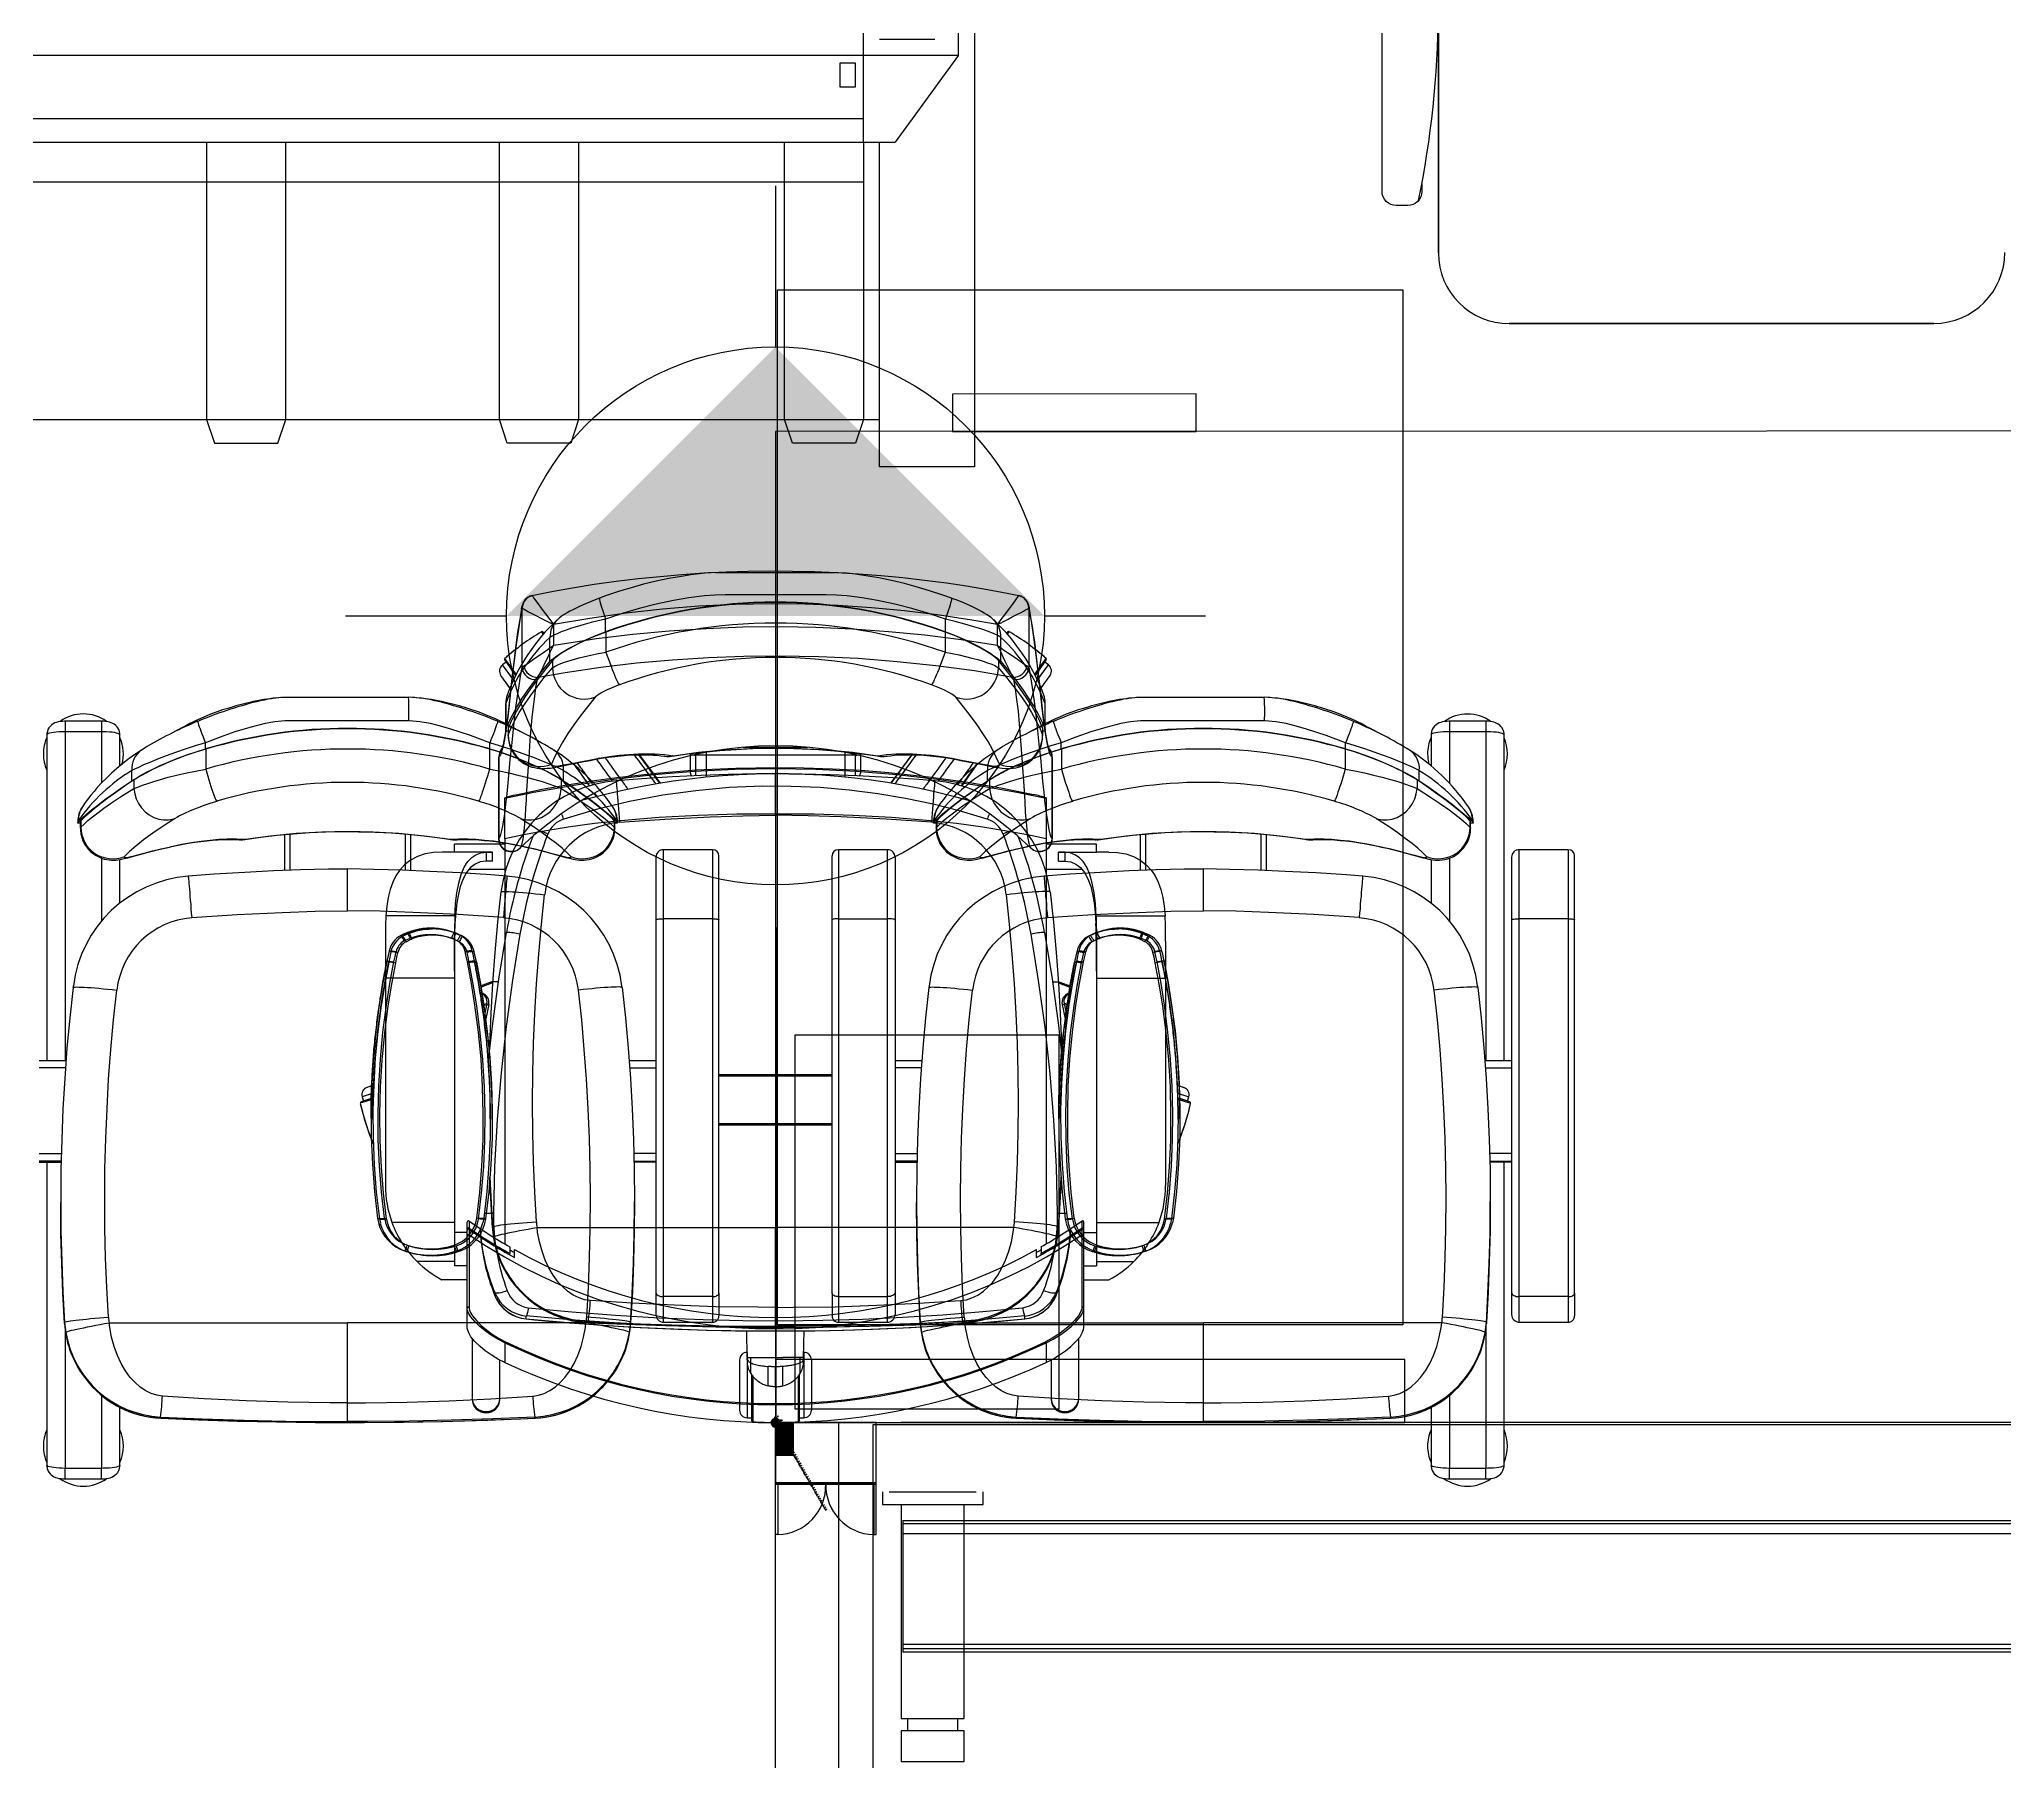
# Model space of a CAD drawing. Header units: metres. Extents: x -999 to 3200, y -1400 to 5056.
# Drawn here: x -585 to 977, y -269 to 1099 of the extents above; entities that cross this region are included whole.
import ezdxf

# ---------------------------------------------------------------- set-up
doc = ezdxf.new("R2010")
doc.units = ezdxf.units.M
for name, color, linetype, true_color in [('0.1', 7, 'Continuous', 0x000001), ('0.8', 7, 'Continuous', 0x000008), ('B-FURNITURE', 7, 'Continuous', 0x000016), ('Block2', 7, 'Continuous', 0x000002), ('NOI THAT', 7, 'Continuous', 0x00002a), ('NOITHAT', 7, 'Continuous', 0x000015), ('PLANIMETRIA', 7, 'Continuous', 0x000007), ('PORTA', 7, 'Continuous', 0x000003), ('家居', 7, 'Continuous', 0x000004)]:
    doc.layers.add(name, color=color, linetype=linetype, true_color=true_color)

msp = doc.modelspace()

# ---------------------------------------------------------------- linework, layer by layer
at = {"color": 7}
for p, q in [((-1, 0.2), (0, 0)), ((-1, 0.2), (-1, -0.2)), ((-0.5, 0), (-1, 0)), ((0, 0), (-1, -0.2)), ((0, 0), (-1, 0)), ((-0.5, -0.5), (0.5, 0.5))]:
    msp.add_line(p, q, dxfattribs=at)
for p, q in [((0, 0), (14, 0)), ((0, 0), (0, -25.9)), ((0, 0), (14, 0)), ((0, 0), (0, -22.9)), ((14, 0), (14, -25.9)), ((14, 0), (14, -22.9)), ((0, -1.1), (14, -1.1)), ((0, -1.1), (14, -1.1)), ((0, -2.1), (14, -2.1)), ((0, -2.1), (14, -2.1)), ((0, -3.1), (14, -3.1)), ((0, -3.1), (14, -3.1)), ((0, -4.1), (14, -4.1)), ((0, -4.1), (14, -4.1)), ((0, -5.1), (14, -5.1)), ((0, -5.1), (14, -5.1)), ((0, -6.1), (14, -6.1)), ((0, -6.1), (14, -6.1)), ((0, -7.1), (14, -7.1)), ((0, -7.1), (14, -7.1)), ((0, -8.1), (14, -8.1)), ((0, -8.1), (14, -8.1)), ((0, -9.1), (14, -9.1)), ((0, -9.1), (14, -9.1)), ((0, -10), (14, -10)), ((0, -10), (14, -10)), ((0, -11), (14, -11)), ((0, -11), (14, -11)), ((0, -12), (14, -12)), ((0, -12), (14, -12)), ((0, -13), (14, -13)), ((0, -13), (14, -13)), ((0, -14), (14, -14)), ((0, -14), (14, -14)), ((0, -15), (14, -15)), ((0, -15), (14, -15)), ((7, -1.1), (7, -25.9)), ((7, -1.1), (7, -22.9)), ((0, -16), (14, -16)), ((0, -16), (14, -16)), ((0, -17), (14, -17)), ((0, -17), (14, -17)), ((0, -17.9), (14, -17.9)), ((0, -17.9), (14, -17.9)), ((0, -18.9), (14, -18.9)), ((0, -18.9), (14, -18.9)), ((0, -19.9), (14, -19.9)), ((0, -19.9), (14, -19.9)), ((0, -20.9), (14, -20.9)), ((0, -20.9), (14, -20.9)), ((0, -21.9), (14, -21.9)), ((0, -21.9), (14, -21.9)), ((0, -22.9), (14, -22.9)), ((0, -22.9), (14, -22.9)), ((0, -23.9), (14, -23.9)), ((0, -24.9), (14, -24.9)), ((0, -25.9), (14, -25.9))]:
    msp.add_line(p, q)
for points in [[(498.5, 900), (498.5, 77.6), (1.5, 77.6), (1.5, 900)], [(15.4, 10.8), (225.4, 10.8), (225.4, 307.8), (15.4, 307.8)], [(500, 0), (500, 50), (0, 50), (0, 0)], [(-0.6, -0.3), (0, 0.7), (0.6, -0.3)], [(-0.2, -0.2), (0.2, -0.2), (0.2, 0.2), (-0.2, 0.2)], [(0, 0), (50, 0), (50, -900), (0, -900)], [(77.6, -1.5), (2125, -1.5), (2125, -898.5), (77.6, -898.5)]]:
    msp.add_lwpolyline(points, close=True, dxfattribs=at)
for points in [[(-1.5, 3), (1.5, 3)], [(-1, 4), (1, 4)], [(-0.5, 0), (0.5, 0)], [(-0.4, -0.5), (0.3, 0.5)], [(0.3, -0.5), (-0.4, 0.5)], [(-0.4, -0.5), (-0.1, 0.5)], [(0, 0), (0, 5)], [(0, -0.5), (0, 0.5)], [(0.3, 0.5), (0.1, -0.5)]]:
    msp.add_lwpolyline(points, dxfattribs=at)
for points, format in [([(1.5, 0.5, 0.083333), (-1.5, 0.5), (-1.5, -0.5, 0.083333), (1.5, -0.5)], "xyb"), ([(-0.2, 0, 0.5, 0.5, 1), (0.2, 0, 0.5, 0.5, 1)], "xyseb"), ([(-0.2, 0.1, -0.283804), (-0.3, 0.2), (-0.2, 0.4, -0.389031), (-0.1, 0.5), (0.1, 0.5, -0.389031), (0.2, 0.4), (0.2, 0.2, -0.283804), (0.2, 0.1, -0.282906)], "xyb"), ([(0.2, 0.6, -0.421716), (0.2, 0.5), (0.2, 0.5, -0.406514), (0.2, 0.5, 0.29498), (-0.2, 0.5, -0.406514), (-0.2, 0.5), (-0.2, 0.5, -0.421716), (-0.2, 0.6, -0.295423)], "xyb")]:
    msp.add_lwpolyline(points, format=format, close=True, dxfattribs=at)
for points, format in [([(-0.5, -0.5, 0.15, 0.15, 0), (0.5, 0.5, 0.15, 0.15, 0)], "xyseb"), ([(0, 0, 0.111499), (0, 0)], "xyb")]:
    msp.add_lwpolyline(points, format=format, dxfattribs=at)
for radius in [0.5, 0.3]:
    msp.add_circle((0, 0), radius, dxfattribs=at)
for centre, start, end in [((-1.8, -0.6), 87.0134, 319.1849), ((-1.1, 1.5), 18.7498, 233.1301), ((1.1, 1.5), 306.8699, 161.2502), ((1.8, -0.6), 234.9262, 89.0037), ((0, -1.9), 162.8241, 17.1759)]:
    msp.add_arc(centre, 1.15, start, end, dxfattribs=at)
msp.add_point((0, 0), dxfattribs=at)
msp.add_point((0, 0), dxfattribs=at)
msp.add_point((0, 0), dxfattribs=at)
msp.add_point((0, 0), dxfattribs=at)
msp.add_point((0, 0), dxfattribs=at)
msp.add_point((0, 0), dxfattribs=at)
msp.add_point((0, 0), dxfattribs=at)
at = {"layer": '0.1', "color": 98}
for p, q in [((-2.1, 0.8), (-3.3, 0.2)), ((-1.6, -0.7), (-3.1, 0.3)), ((-2.6, 0.5), (-3, 0.9)), ((-2, 0.8), (-2.9, 1.6)), ((-1.8, 2), (-2.3, 2.2)), ((-0.4, 0.7), (-2.1, 0.8)), ((-1.8, 1.7), (-1.8, 2.5)), ((-1.1, 2.3), (-1.6, 2.7)), ((-1.3, 1.5), (-0.8, 3)), ((-0.4, 2.1), (-1.1, 2.9)), ((-0.8, 1.4), (-0.2, 2.4)), ((-0.2, 2.4), (-0.4, 3.2)), ((-0.4, 0.7), (0.4, 1.6)), ((-0.4, 0.7), (-0.2, 0.2)), ((-0.2, 2.4), (0.5, 3)), ((-0.2, 0.2), (-0.1, -0.2)), ((0.2, -0.1), (0, 0)), ((0.4, 1.6), (0.1, 3.1)), ((0.2, 2.3), (0.9, 2.8)), ((0.4, 1.6), (2, 2.4)), ((1, -0.1), (1.9, 1.3)), ((1.4, 2.1), (1.2, 2.7)), ((1.9, 1.3), (2, 2.6)), ((1.9, 1.9), (2.5, 2)), ((1.9, 1.2), (3, 1.5)), ((2.1, 0.3), (3.2, -1)), ((2.6, 0.6), (3.3, 0.2)), ((2.9, 0.4), (3.2, 0.7)), ((-2.6, -0.1), (-3, -0.5)), ((-2.1, -1.2), (-2.9, -0.9)), ((-2, -1.6), (-2.8, -1.3)), ((-1.6, -0.7), (-2.7, -1.7)), ((-2, -1.6), (-2.6, -2.2)), ((-0.6, -2.1), (-2.2, -2.4)), ((-0.8, -1.6), (-2, -1.6)), ((-1.6, -1.6), (-2, -2.7)), ((-0.4, -0.9), (-1.6, -0.7)), ((-1.5, -2.3), (-1.6, -3)), ((-0.6, -2.7), (-1.3, -3.1)), ((-0.9, -2.8), (-0.8, -3.3)), ((-0.4, -1), (0.3, -2.5)), ((-0.1, -0.2), (0, -0.4)), ((0.3, -2.4), (0, -3.5)), ((0.4, -0.2), (1, -0.2)), ((0.4, -2.4), (1.5, -3.1)), ((0.8, -2.8), (0.7, -3.3)), ((1, -0.1), (1.4, -1.2)), ((1.4, -1.3), (1.3, -3.1)), ((1.3, -2.4), (1.9, -2.6)), ((1.4, -1.3), (2.8, -1.8)), ((1.8, -0.1), (2.4, -1.2)), ((2, -1.5), (2.2, -2.3)), ((2.2, -0.8), (3.3, -0.7)), ((2.4, -1.2), (2.6, -2)), ((2.4, -1.2), (3.2, -1.4)), ((2.8, -0.4), (3.4, -0.1))]:
    msp.add_line(p, q, dxfattribs=at)
at = {"layer": '0.1', "color": 1}
for p, q in [((0.9, 1), (0.8, 1)), ((0.8, 1), (0.8, 0.1)), ((0.8, 0.8), (0.8, 0.8)), ((0.8, 0.8), (0.8, 0.7)), ((0.8, 0.7), (0.8, 0.8)), ((0.8, 0.8), (0.8, 0.8)), ((0.8, 0.7), (0.8, 0.7)), ((0.8, 0.1), (0.9, 0.1)), ((0.9, 0.1), (0.9, 1)), ((0.9, 0.8), (0.9, 0.8)), ((0.9, 0.8), (0.9, 0.7)), ((0.9, 0.7), (0.9, 0.8)), ((0.9, 0.8), (0.9, 0.8)), ((0.9, 0.7), (0.9, 0.7))]:
    msp.add_line(p, q, dxfattribs=at)
at = {"layer": '0.1', "color": 98}
for points in [[(-3.6, -0.1), (-3.5, 0.1), (-3.7, 0.1)], [(-3.3, 0.1), (-3.5, 0.2), (-3.5, 0)], [(-3.1, 0.9), (-3.4, 0.9), (-3.4, 0.7)], [(-3.4, 0.8), (-3.2, 0.7), (-3.4, 0.6)], [(-3.3, 0.5), (-3.4, 0.4), (-3.1, 0.3)], [(-3.2, 0.1), (-3.3, 0.3), (-3.4, 0.1)], [(-3.2, 0.8), (-3.3, 0.6), (-3.3, 0.5)], [(-3.1, -0.1), (-3.1, 0.1), (-3.2, 0.2)], [(-3.1, 1.7), (-2.8, 1.6), (-3.1, 1.6)], [(-3, 1), (-3.1, 0.9), (-2.9, 0.7)], [(-2.9, 0.7), (-3.1, 0.6), (-2.9, 0.5)], [(-2.9, 0.6), (-3.1, 0.4), (-2.9, 0.5)], [(-2.8, 1.7), (-3, 1.6), (-3, 1.5)], [(-2.9, 1.4), (-3, 1.4), (-3, 1.6)], [(-2.9, 1.4), (-3, 1.3), (-2.8, 1.3)], [(-2.8, 0.3), (-3, 0.3), (-2.9, 0.2)], [(-3, -0.2), (-2.9, 0), (-3, 0.1)], [(-2.9, 1), (-2.9, 0.9), (-2.8, 0.9)], [(-2.6, 1.5), (-2.8, 1.3), (-2.5, 1.4)], [(-2.7, 0.5), (-2.8, 0.3), (-2.7, 0.3)], [(-2.6, 2), (-2.5, 2.2), (-2.7, 2.2)], [(-2.7, 1.9), (-2.7, 1.8), (-2.6, 1.7)], [(-2.6, 1.6), (-2.7, 1.5), (-2.6, 1.4)], [(-2.5, 1.3), (-2.7, 1.2), (-2.6, 1.1)], [(-2.6, 0.9), (-2.6, 1.1), (-2.7, 1.1)], [(-2.4, 0.2), (-2.6, 0.2), (-2.7, 0.1)], [(-2.4, 1.5), (-2.6, 1.2), (-2.5, 1.6)], [(-2.4, 1.2), (-2.6, 1.3), (-2.6, 1.1)], [(-2.5, 0.7), (-2.6, 1), (-2.4, 0.8)], [(-2.5, 0.1), (-2.6, 0), (-2.6, -0.1)], [(-2.5, 2.1), (-2.3, 2.3), (-2.5, 2.3)], [(-2.5, 1.9), (-2.4, 2.2), (-2.4, 1.8)], [(-2.5, 1.9), (-2.5, 1.8), (-2.4, 1.8)], [(-2.4, 1.5), (-2.4, 1.7), (-2.5, 1.6)], [(-2.3, 1.2), (-2.3, 1.4), (-2.5, 1.2)], [(-2.3, 0.8), (-2.3, 1), (-2.5, 0.9)], [(-2.4, 1.8), (-2.3, 2), (-2.4, 2)], [(-2.2, 1.6), (-2.2, 1.6), (-2.4, 1.8)], [(-2.3, 0.3), (-2.4, 0.3), (-2.2, 0.1)], [(-2.3, 1.2), (-2.2, 1.3), (-2.1, 1.1)], [(-2, 0.7), (-2, 0.8), (-2.3, 0.8)], [(-2.2, 0), (-2.3, -0.1), (-2.2, -0.2)], [(-2.1, 1), (-2.1, 1.2), (-2.2, 1.2)], [(-2.1, 0.6), (-2.2, 0.7), (-2.2, 0.5)], [(-2.1, 0.3), (-2.2, 0.2), (-2, 0.2)], [(-2, 2.5), (-1.9, 2.7), (-2.1, 2.8)], [(-2.1, 2.1), (-2, 2.1), (-2, 1.9)], [(-1.9, 1.8), (-2.1, 1.8), (-1.9, 2)], [(-1.9, 2.4), (-1.8, 2.8), (-1.8, 2.4)], [(-1.8, 2.5), (-1.6, 2.8), (-1.9, 2.6)], [(-1.6, 2.7), (-1.6, 2.9), (-1.8, 2.8)], [(-1.8, 2.4), (-1.7, 2.5), (-1.8, 2.6)], [(-1.6, 2.1), (-1.6, 2.2), (-1.8, 2.3)], [(-1.5, 2.6), (-1.4, 2.8), (-1.6, 2.8)], [(-1.5, 2.7), (-1.4, 2.7), (-1.4, 2.5)], [(-1.3, 2.4), (-1.5, 2.4), (-1.3, 2.5)], [(-1.1, 3), (-1.3, 3), (-1.2, 2.8)], [(-1.1, 2.5), (-1.2, 2.7), (-1.3, 2.5)], [(-1.3, 2.2), (-1, 2.1), (-1.3, 2)], [(-0.9, 2.7), (-1.2, 2.8), (-1, 2.6)], [(-1, 2.2), (-1.2, 2.1), (-1.1, 1.9)], [(-1.1, 1.9), (-1.2, 1.8), (-1, 1.8)], [(-0.9, 3), (-1, 3.1), (-1.1, 3)], [(-0.7, 3), (-0.8, 3.2), (-1, 3.2)], [(-0.8, 2.7), (-1, 2.8), (-1, 2.6)], [(-0.9, 2.4), (-0.9, 2.3), (-0.8, 2.2)], [(-0.7, 1.8), (-0.9, 1.7), (-0.8, 1.6)], [(-0.6, 2.9), (-0.7, 3), (-0.8, 2.7)], [(-0.5, 2.8), (-0.6, 3), (-0.7, 2.9)], [(-0.7, 2.4), (-0.7, 2.3), (-0.6, 2.3)], [(-0.5, 1.9), (-0.7, 1.7), (-0.5, 1.7)], [(-0.6, 3), (-0.5, 3.2), (-0.6, 3.2)], [(-0.4, 2.8), (-0.5, 3.1), (-0.3, 2.8)], [(-0.2, 3.2), (-0.3, 3.4), (-0.4, 3.2)], [(-0.3, 2.9), (-0.3, 3), (-0.4, 3)], [(0, 3), (0, 3.2), (-0.2, 3.3)], [(0.1, 2.8), (0, 2.9), (-0.2, 2.8)], [(0, 2.7), (-0.1, 2.7), (-0.1, 2.6)], [(0.3, 3), (0, 2.9), (0.2, 2.8)], [(0, 2.3), (0.2, 2.2), (0, 2.2)], [(0.3, 3.1), (0.1, 3.1), (0.2, 2.9)], [(0.2, 2.3), (0.1, 2.2), (0.1, 2.1)], [(0.6, 2.7), (0.2, 2.7), (0.6, 2.8)], [(0.6, 3.1), (0.4, 3.2), (0.3, 3.1)], [(0.5, 2.6), (0.3, 2.6), (0.3, 2.5)], [(0.7, 3.1), (0.6, 3.3), (0.4, 3.3)], [(0.6, 2.8), (0.4, 2.9), (0.4, 2.8)], [(0.5, 2.2), (0.4, 2.1), (0.5, 2)], [(0.6, 1.9), (0.4, 1.8), (0.5, 1.7)], [(0.8, 3.1), (0.6, 3.2), (0.5, 3)], [(0.5, 2.5), (0.5, 2.4), (0.7, 2.4)], [(0.7, 3), (0.6, 2.9), (0.6, 2.8)], [(0.7, 2), (0.6, 1.9), (0.7, 1.8)], [(0.8, 3.1), (0.7, 3.1), (0.7, 2.9)], [(0.7, 2.7), (0.7, 2.5), (0.9, 2.6)], [(0.9, 3.3), (0.8, 3.2), (1, 3)], [(0.9, 2.9), (0.8, 2.9), (0.9, 2.8)], [(1, 3), (0.9, 2.9), (1, 2.8)], [(1.1, 2.6), (0.9, 2.6), (1, 2.5)], [(1, 3.3), (1, 3.1), (1.1, 3.2)], [(1, 0.1), (1.1, 0.1), (1.1, 0.2)], [(1.5, 3), (1.3, 3), (1.2, 2.8)], [(1.3, 2), (1.3, 2.2), (1.2, 2.2)], [(1.3, 1.8), (1.3, 2), (1.2, 1.9)], [(1.4, 2.6), (1.3, 2.5), (1.5, 2.5)], [(1.5, 1.8), (1.3, 2.1), (1.6, 1.8)], [(1.4, 0), (1.6, -0.2), (1.3, 0)], [(1.6, 2.2), (1.4, 2.4), (1.4, 2.1)], [(1.6, 3.1), (1.5, 3), (1.7, 2.8)], [(1.8, 1.1), (1.6, 1.1), (1.5, 1)], [(1.5, 0.1), (1.6, -0.1), (1.7, 0)], [(1.7, 2.8), (1.6, 2.7), (1.7, 2.6)], [(1.8, 2.4), (1.6, 2.4), (1.7, 2.3)], [(1.6, 2.2), (1.7, 2.4), (1.8, 2.2)], [(1.7, 1), (1.6, 0.9), (1.6, 0.8)], [(1.7, 0.8), (1.6, 0.6), (1.8, 0.6)], [(1.7, 3.1), (1.7, 3), (1.9, 3)], [(1.8, 2), (1.8, 2.2), (1.7, 2.3)], [(1.9, 1.8), (1.9, 1.9), (1.7, 1.8)], [(1.9, 1.7), (1.7, 1.7), (1.7, 1.6)], [(2, 2.2), (1.8, 2.1), (1.9, 2.3)], [(1.9, 1.2), (1.8, 1.2), (2, 1)], [(1.9, 1.9), (2, 2.1), (1.9, 2.2)], [(2, 0.9), (1.9, 0.8), (2, 0.7)], [(2.1, 0.6), (1.9, 0.5), (2, 0.4)], [(2, 1.4), (2.1, 1.5), (2, 1.6)], [(2.1, 1.2), (2, 1.1), (2.2, 1.2)], [(2.2, 0.9), (2, 0.6), (2.1, 0.9)], [(2.1, 2.4), (2.3, 2.5), (2.2, 2.6)], [(2.1, 2.2), (2.2, 2.5), (2.2, 2.1)], [(2.2, 0.7), (2.1, 0.6), (2.2, 0.5)], [(2.2, 2.2), (2.4, 2.5), (2.2, 2.3)], [(2.2, 2.1), (2.4, 2.2), (2.2, 2.3)], [(2.3, 1.8), (2.3, 1.9), (2.2, 1.9)], [(2.2, 1.3), (2.4, 1.6), (2.2, 1.4)], [(2.3, 0.9), (2.3, 1), (2.2, 1)], [(2.2, -0.2), (2.3, 0), (2.2, 0)], [(2.5, 2.4), (2.4, 2.6), (2.3, 2.5)], [(2.5, 1.5), (2.4, 1.7), (2.3, 1.6)], [(2.4, 1), (2.5, 1), (2.3, 1.2)], [(2.5, 0.1), (2.3, 0.2), (2.3, 0)], [(2.6, 0.1), (2.5, 0.3), (2.4, 0.1)], [(2.5, 2.4), (2.7, 2.4), (2.6, 2.2)], [(2.5, 2.1), (2.7, 2.2), (2.6, 2.3)], [(2.8, 2.1), (2.5, 2.1), (2.7, 2.3)], [(2.5, 2), (2.7, 2), (2.7, 2.2)], [(2.5, 1.5), (2.7, 1.5), (2.7, 1.3)], [(2.8, 1.2), (2.5, 1.2), (2.8, 1.4)], [(2.5, 1.1), (2.7, 1.1), (2.7, 1.3)], [(2.6, 1.2), (2.7, 1.3), (2.6, 1.4)], [(2.8, -0.1), (2.8, 0.1), (2.6, 0.1)], [(2.9, 0.1), (2.9, 0.3), (2.7, 0.2)], [(2.9, 0.1), (2.7, -0.1), (2.8, 0.2)], [(2.9, 0.9), (3.1, 1.2), (2.8, 1)], [(3, 0.5), (3, 0.7), (2.8, 0.6)], [(2.9, 0.3), (2.9, 0.5), (2.8, 0.5)], [(2.8, -0.2), (3, -0.1), (2.8, 0.1)], [(2.9, 0.8), (3.1, 1), (2.9, 1)], [(3.1, 0.6), (3.2, 0.6), (3, 0.8)], [(3.2, 0.2), (3.2, 0.4), (3, 0.3)], [(3.2, 0.8), (3.4, 1), (3.3, 1.1)], [(3.2, 1.1), (3.4, 1.1), (3.3, 1)], [(3.5, 0.9), (3.2, 0.9), (3.4, 1)], [(3.2, 0.7), (3.4, 0.7), (3.4, 0.9)], [(3.4, 0), (3.4, 0.2), (3.2, 0.2)], [(3.5, 0.1), (3.5, 0.2), (3.2, 0.1)], [(3.4, 0.4), (3.4, 0.6), (3.3, 0.6)], [(3.4, 0), (3.3, 0.1), (3.3, -0.1)], [(3.5, 0.2), (3.6, 0.4), (3.5, 0.6)], [(-3.6, -0.3), (-3.6, -0.1), (-3.7, -0.2)], [(-3.5, -0.6), (-3.2, -0.6), (-3.5, -0.7)], [(-3.3, -0.3), (-3.3, -0.1), (-3.4, -0.1)], [(-3.2, -0.5), (-3.4, -0.5), (-3.4, -0.6)], [(-3.2, -0.6), (-3.4, -0.7), (-3.4, -0.8)], [(-3.3, -0.8), (-3.4, -1), (-3.2, -1)], [(-3, -0.3), (-3, -0.2), (-3.2, -0.3)], [(-3, -0.4), (-3.1, -0.4), (-3.2, -0.5)], [(-3.2, -0.9), (-3.2, -1.2), (-3.1, -1)], [(-3.1, -0.4), (-3.1, -0.4), (-3, -0.6)], [(-2.9, -0.7), (-3.1, -0.8), (-3, -0.9)], [(-2.9, -1), (-3.1, -1.1), (-3, -1.2)], [(-2.8, -0.7), (-3, -1), (-2.9, -0.7)], [(-2.7, -1.1), (-2.9, -1.1), (-3, -1.2)], [(-3, -1.2), (-2.7, -1.2), (-3, -1.3)], [(-2.9, -0.4), (-2.9, -0.5), (-2.8, -0.4)], [(-2.8, -1.2), (-2.9, -1.3), (-2.9, -1.4)], [(-2.8, -1.4), (-2.9, -1.6), (-2.7, -1.6)], [(-2.8, -1.5), (-2.7, -1.7), (-2.6, -1.6)], [(-2.6, -1), (-2.7, -1), (-2.5, -1.2)], [(-2.5, -1.4), (-2.7, -1.6), (-2.4, -1.5)], [(-2.5, -2), (-2.7, -1.9), (-2.6, -2.2)], [(-2.5, -2.1), (-2.7, -2.2), (-2.5, -2.3)], [(-2.5, -0.2), (-2.6, -0.3), (-2.4, -0.3)], [(-2.5, -1.3), (-2.6, -1.4), (-2.5, -1.5)], [(-2.5, -2.4), (-2.6, -2.3), (-2.6, -2.4)], [(-2.4, -1), (-2.5, -1.1), (-2.3, -1)], [(-2.2, -1.9), (-2.4, -1.8), (-2.5, -1.9)], [(-2.2, -2.4), (-2.5, -2.3), (-2.2, -2.3)], [(-2.3, -2.5), (-2.5, -2.4), (-2.5, -2.6)], [(-2.3, -1.5), (-2.4, -1.6), (-2.3, -1.7)], [(-2.2, -2.2), (-2.3, -2.1), (-2.4, -2.3)], [(-2.1, -0.3), (-2.3, -0.4), (-2.2, -0.5)], [(-2.1, -2), (-2.2, -1.7), (-2.3, -1.8)], [(-2, -0.1), (-2.2, -0.4), (-2.1, 0)], [(-2.2, -2.7), (-2, -2.5), (-2.2, -2.5)], [(-1.8, -1.2), (-2.1, -1.1), (-2.1, -1.3)], [(-2.1, -1.3), (-1.9, -1.3), (-2.1, -1.4)], [(-2, -1.5), (-2.1, -1.7), (-1.8, -1.7)], [(-1.9, -2), (-2, -2), (-2.1, -2.2)], [(-1.9, -1.3), (-2, -1.4), (-2, -1.5)], [(-1.9, -2.1), (-2, -2.2), (-1.9, -2.3)], [(-2, -2.5), (-1.9, -2.4), (-2, -2.4)], [(-2, -2.8), (-1.9, -2.5), (-2, -2.8)], [(-1.9, -2.8), (-1.8, -2.5), (-2, -2.7)], [(-1.9, -3.2), (-1.9, -3), (-2, -3.1)], [(-1.9, -1.6), (-1.9, -1.8), (-1.7, -1.7)], [(-1.9, -2.9), (-1.8, -2.7), (-1.9, -2.7)], [(-1.7, -3.1), (-1.7, -3.1), (-1.9, -2.9)], [(-1.7, -1), (-1.8, -1.1), (-1.6, -1.3)], [(-1.6, -2.6), (-1.5, -2.4), (-1.8, -2.5)], [(-1.5, -1.7), (-1.7, -1.8), (-1.6, -1.8)], [(-1.7, -3), (-1.4, -3), (-1.4, -2.8)], [(-1.4, -3), (-1.7, -3.1), (-1.5, -3.2)], [(-1.6, -1), (-1.6, -1.2), (-1.5, -1.1)], [(-1.5, -1.4), (-1.6, -1.7), (-1.6, -1.4)], [(-1.4, -3.4), (-1.5, -3.2), (-1.6, -3.4)], [(-1.1, -3.3), (-1.5, -3.3), (-1.1, -3.2)], [(-1.2, -3.5), (-1.4, -3.4), (-1.4, -3.5)], [(-1, -2.9), (-1.1, -2.7), (-1.3, -2.7)], [(-1.1, -3.2), (-1.3, -3.1), (-1.3, -3.3)], [(-1.1, -1.9), (-1, -1.8), (-1.1, -1.7)], [(-0.9, -3), (-1, -2.9), (-1.1, -3.2)], [(-0.7, -3.1), (-0.9, -3.1), (-1, -3.2)], [(-1, -3.2), (-0.8, -3.2), (-1, -3.3)], [(-0.8, -3.5), (-1, -3.5), (-0.9, -3.3)], [(-0.9, -2.1), (-0.9, -1.7), (-0.9, -2.1)], [(-0.8, -2), (-0.7, -1.7), (-0.9, -1.9)], [(-0.8, -3.1), (-0.9, -3.1), (-0.8, -3.2)], [(-0.8, -3.2), (-0.9, -3.3), (-0.9, -3.4)], [(-0.8, -3.4), (-0.9, -3.6), (-0.7, -3.6)], [(-0.6, -2.4), (-0.6, -2.3), (-0.8, -2.2)], [(-0.6, -3), (-0.7, -3), (-0.5, -3.2)], [(-0.6, -1.8), (-0.4, -1.8), (-0.4, -2)], [(-0.6, -2.2), (-0.3, -2.2), (-0.3, -2)], [(-0.4, -2.3), (-0.6, -2.3), (-0.6, -2.5)], [(-0.5, -2.4), (-0.6, -2.5), (-0.6, -2.7)], [(-0.5, -2.7), (-0.6, -2.8), (-0.4, -2.8)], [(-0.5, -3.3), (-0.6, -3.4), (-0.5, -3.5)], [(-0.5, -2.1), (-0.4, -2), (-0.5, -1.9)], [(-0.3, -2.1), (-0.5, -2.1), (-0.3, -1.9)], [(-0.5, -2.8), (-0.4, -3), (-0.3, -2.9)], [(-0.5, -3), (-0.5, -3.1), (-0.3, -3)], [(-0.3, -3.5), (-0.4, -3.6), (-0.3, -3.7)], [(-0.3, -2.2), (-0.3, -2.3), (-0.2, -2.4)], [(-0.2, -2.5), (-0.3, -2.6), (-0.2, -2.7)], [(-0.1, -2.8), (-0.3, -2.9), (-0.2, -3)], [(0, -2.6), (-0.2, -2.9), (-0.1, -2.5)], [(-0.1, -2.2), (-0.1, -2.3), (0, -2.3)], [(0, -2.7), (-0.1, -2.9), (0, -2.9)], [(0.1, -3.2), (-0.1, -3.1), (0, -3.3)], [(0.1, -3.2), (-0.1, -3.4), (0, -3.5)], [(0.1, -3.6), (0, -3.5), (0, -3.6)], [(0.4, -3.1), (0.2, -3), (0.1, -3.1)], [(0.3, -3.7), (0.1, -3.6), (0.1, -3.8)], [(0.4, -3.4), (0.2, -3.3), (0.2, -3.5)], [(0.5, -3.1), (0.4, -2.9), (0.2, -3)], [(0.6, -3.2), (0.6, -3.2), (0.5, -3.4)], [(0.7, -3.3), (0.6, -3.4), (0.7, -3.5)], [(0.8, -2.9), (1, -2.8), (0.9, -2.7)], [(1, -3.1), (1.1, -2.9), (0.9, -3)], [(1, -3.2), (1.1, -3.1), (0.9, -3)], [(1, -3.5), (1, -3.4), (0.9, -3.5)], [(1.1, -3.5), (1.2, -3.4), (1, -3.3)], [(1.3, -2.1), (1.1, -2.1), (1.2, -2.3)], [(1.3, -2.6), (1.2, -2.4), (1.1, -2.5)], [(1.2, -0.4), (1.3, -0.6), (1.4, -0.4)], [(1.2, -3), (1.4, -2.9), (1.4, -3.1)], [(1.3, 0), (1.3, -0.2), (1.4, -0.1)], [(1.5, -2.1), (1.4, -2), (1.3, -2.1)], [(1.5, -3.2), (1.3, -3.2), (1.5, -3.1)], [(1.6, -2.4), (1.4, -2.3), (1.4, -2.5)], [(1.7, -1.8), (1.6, -1.6), (1.5, -1.7)], [(1.6, -0.1), (1.6, -0.3), (1.7, -0.3)], [(1.7, -1.6), (1.7, -1.4), (1.6, -1.5)], [(1.8, -2.2), (1.7, -2.1), (1.6, -2.4)], [(1.8, -2.7), (1.6, -2.8), (1.8, -2.9)], [(1.9, -1.4), (1.7, -1.3), (1.7, -1.5)], [(1.8, -3), (1.7, -2.9), (1.7, -3)], [(2, -1.8), (2, -1.6), (1.8, -1.7)], [(1.9, -2.3), (1.8, -2.3), (1.9, -2.4)], [(2.1, -2.6), (1.9, -2.5), (1.8, -2.6)], [(2.1, -3), (1.8, -3), (2.1, -2.9)], [(2, -2.3), (2.1, -2.6), (1.9, -2.4)], [(2.3, -1.9), (2.3, -1.8), (2, -1.8)], [(2.2, -2.6), (2.2, -2.4), (2, -2.4)], [(2.2, -0.3), (2.2, -0.2), (2.1, -0.2)], [(2.2, -1.6), (2.2, -1.4), (2.1, -1.4)], [(2.2, -2), (2.1, -1.9), (2.1, -2)], [(2.2, -1.7), (2.4, -1.5), (2.3, -1.4)], [(2.4, -2.6), (2.3, -2.6), (2.2, -2.8)], [(2.5, -1.7), (2.3, -1.8), (2.5, -1.9)], [(2.4, -2.8), (2.3, -2.8), (2.4, -2.9)], [(2.5, -0.3), (2.5, -0.1), (2.4, -0.2)], [(2.7, -0.9), (2.5, -1), (2.7, -1.1)], [(2.5, -1.7), (2.5, -1.5), (2.6, -1.5)], [(2.8, -1.6), (2.6, -1.5), (2.5, -1.6)], [(2.8, -2), (2.5, -2), (2.8, -1.9)], [(2.7, -2.1), (2.5, -2.1), (2.5, -2.2)], [(2.8, -0.4), (2.8, -0.3), (2.6, -0.3)], [(2.8, -0.5), (2.7, -0.4), (2.6, -0.5)], [(2.8, -0.8), (2.6, -0.7), (2.7, -0.9)], [(2.8, -1.2), (2.6, -1.1), (2.6, -1.2)], [(2.8, -1.9), (2.7, -1.8), (2.6, -1.9)], [(3, -1.1), (2.7, -0.9), (2.9, -1.1)], [(2.9, -1.6), (2.9, -1.4), (2.7, -1.4)], [(3, -0.7), (2.9, -0.6), (2.8, -0.7)], [(3, -1.3), (2.8, -1.2), (2.8, -1.4)], [(3.1, -0.5), (2.9, -0.3), (2.9, -0.4)], [(3.1, -1), (2.9, -0.9), (2.9, -1.1)], [(3.1, -1.6), (3, -1.6), (2.9, -1.8)], [(3.1, -1.8), (3, -1.8), (3.1, -1.9)], [(3.2, -0.5), (3.1, -0.5), (3.1, -0.6)], [(3.4, -0.9), (3.2, -1), (3.3, -1.1)], [(3.6, -0.1), (3.5, 0), (3.4, -0.2)], [(3.7, -0.2), (3.5, -0.2), (3.6, -0.3)]]:
    msp.add_lwpolyline(points, close=True, dxfattribs=at)
for points in [[(0, 0), (-0.8, 1.4), (-2.7, 1.9)], [(0.2, -0.1), (1.8, -0.1), (3.2, 1.3)], [(0, -0.3), (-0.8, -1.6), (-0.3, -3.5)], [(-0.4, -1), (0.1, -0.3), (0.4, -0.2)]]:
    msp.add_lwpolyline(points, dxfattribs=at)
at = {"layer": '0.1', "color": 1}
for points in [[(0, 0), (0, 0), (0, 0.1), (0, 0.1), (0, 0.1), (0, 0.1)], [(0.9, 0), (0.8, 0), (0.8, 0.1), (0.9, 0.1), (0.9, 0.1), (0.9, 0.1)]]:
    msp.add_lwpolyline(points, dxfattribs=at)
for points in [[(0.8, 0.8), (0.8, 0.8), (0.8, 0.7), (0.8, 0.7)], [(0.8, 0.8), (0.8, 0.8), (0.8, 0.8), (0.8, 0.8)], [(0.9, 0.8), (0.9, 0.8), (0.9, 0.7), (0.9, 0.7)], [(0.9, 0.8), (0.9, 0.8), (0.9, 0.8), (0.9, 0.8)]]:
    msp.add_lwpolyline(points, close=True, dxfattribs=at)
for centre, radius, start, end in [((0.9, 0.1), 0.838, 89.1457, 177.3829), ((0.8, 0.8), 0.01, 90, 180), ((0.9, 0.8), 0.01, 0, 90)]:
    msp.add_arc(centre, radius, start, end, dxfattribs=at)
at = {"layer": '0.8', "color": 8}
for p, q in [((-201.2, 600), (-201.2, 647.2)), ((201.2, 647.2), (201.2, 600)), ((-184.4, 626.4), (-185.8, 628.4)), ((-183.8, 627.2), (-184.5, 628.1)), ((-176.3, 634.1), (-176.3, 617.7)), ((-173.1, 638.1), (-173.3, 637.9)), ((-135, 628.3), (-135, 638.4)), ((-134.8, 628.1), (-134.8, 612.1)), ((134.8, 628.1), (134.8, 612.1)), ((135, 628.3), (135, 638.4)), ((173.2, 638), (173.3, 637.9)), ((176.3, 617.7), (176.3, 634.1)), ((184.5, 628.1), (183.8, 627.2)), ((184.4, 626.5), (185.8, 628.4)), ((-179.2, 604.7), (-179.2, 623.8)), ((179.2, 604.7), (179.2, 623.8)), ((-211, 583.8), (-218.2, 593.7)), ((-210.5, 583), (-218.2, 593.7)), ((-214.1, 604.1), (-216.9, 602.1)), ((-214.1, 604.1), (-216.9, 602.1)), ((-208.2, 590.1), (-216.9, 602.1)), ((-209.5, 591.9), (-216.9, 602.1)), ((-215.2, 605.7), (-206.5, 593.7)), ((-215.2, 605.7), (-208.9, 597)), ((-206, 594.6), (-215.1, 607.1)), ((-208.8, 598.4), (-215.1, 607.1)), ((-177.2, 605.6), (-177.2, 599.8)), ((177.2, 605.6), (177.2, 599.8)), ((206, 594.6), (215.1, 607.1)), ((206.5, 593.7), (215.2, 605.7)), ((208.2, 590.1), (216.9, 602.1)), ((208.8, 598.4), (215.1, 607.1)), ((208.9, 597), (215.2, 605.7)), ((209.5, 591.9), (216.9, 602.1)), ((210.5, 583), (218.2, 593.7)), ((211, 583.8), (218.2, 593.7)), ((216.9, 602.1), (214.1, 604.1)), ((216.9, 602.1), (214.1, 604.1)), ((-188.7, 592.1), (-189.5, 590.7)), ((189.5, 590.7), (188.7, 592.1)), ((-388.6, 576.3), (-291.9, 576.3)), ((-385.2, 576.3), (-385.2, 576.3)), ((-294.8, 576.3), (-294.8, 576.3)), ((-291.9, 576.3), (-291.4, 576.3)), ((-214.3, 571.4), (-214.4, 570.9)), ((-214.4, 570.9), (-214.4, 550.4)), ((-214.3, 550.9), (-214.3, 571.4)), ((214.3, 550.9), (214.3, 571.4)), ((214.3, 570.9), (214.3, 571.4)), ((214.4, 550.4), (214.4, 570.9)), ((291.4, 576.3), (388.1, 576.3)), ((294.8, 576.3), (294.8, 576.3)), ((385.2, 576.3), (385.2, 576.3)), ((388.1, 576.3), (388.6, 576.3)), ((-535.5, 557.2), (-564.5, 557.2)), ((-564.5, 557.2), (-564.5, 548.9)), ((-535.5, 548.9), (-564.5, 548.9)), ((-564.5, 548.9), (-564.5, 287.5)), ((-535.5, 557.2), (-535.5, 548.9)), ((-535.5, 548.9), (-535.5, 508.3)), ((-212.4, 551.3), (-212.4, 545.7)), ((-212.3, 551.8), (-212.3, 551.3)), ((-212.3, 551.8), (-212.3, 546.2)), ((212.4, 551.3), (212.3, 551.8)), ((212.3, 551.8), (212.3, 546.2)), ((212.4, 545.7), (212.4, 551.3)), ((564.5, 557.2), (535.5, 557.2)), ((535.5, 557.2), (535.5, 548.9)), ((564.5, 548.9), (535.5, 548.9)), ((535.5, 548.9), (535.5, 508.3)), ((564.5, 557.2), (564.5, 548.9)), ((564.5, 548.9), (564.5, 287.5)), ((-579, 546.4), (-579, 287.5)), ((-521, 521.8), (-521, 546.4)), ((-452.9, 535.3), (-452.9, 540.2)), ((-452.8, 535.2), (-452.8, 519.3)), ((-227.2, 535.2), (-227.2, 519.3)), ((-227.1, 535.3), (-227.1, 540.2)), ((-212.4, 545.7), (-212.3, 546.2)), ((-67.5, 516.1), (-67.5, 531.6)), ((-63.5, 532.1), (-63.5, 530.3)), ((-55, 532.4), (-55, 512.8)), ((25.5, 536.4), (-25.7, 536.4)), ((55, 532.3), (55, 512.8)), ((63.5, 530.3), (63.5, 532.1)), ((67.5, 531.6), (67.5, 516.1)), ((212.3, 546.2), (212.3, 545.7)), ((227.1, 535.3), (227.1, 540.2)), ((227.2, 535.2), (227.2, 519.3)), ((452.8, 535.2), (452.8, 519.3)), ((452.9, 535.3), (452.9, 540.2)), ((521, 546.4), (521, 521.8)), ((579, 287.5), (579, 546.4)), ((-511.6, 518.1), (-511.6, 518)), ((-511.6, 509.9), (-511.6, 518)), ((-220, 529), (-220, 463.7)), ((-219.8, 528.9), (-219.9, 529)), ((-219.8, 528.9), (-219.8, 463.8)), ((-168.4, 518), (-168.4, 518.1)), ((-168.4, 509.9), (-168.4, 518)), ((-100.4, 520), (-91.5, 508)), ((-87.8, 529.6), (-88, 529.6)), ((63.5, 530.3), (-63.5, 530.3)), ((-63.5, 530.3), (-63.5, 513.9)), ((0, 519.8), (0, 483.5)), ((63.5, 513.9), (63.5, 530.3)), ((100.4, 520), (91.5, 508)), ((168.4, 518.1), (168.4, 518)), ((168.4, 509.9), (168.4, 518)), ((219.8, 528.9), (219.8, 463.8)), ((220, 463.7), (220, 528.9)), ((511.6, 518), (511.6, 518.1)), ((511.6, 509.9), (511.6, 518)), ((-509.8, 510.6), (-509.8, 503.8)), ((-509.8, 503.7), (-509.8, 503.8)), ((-170.2, 510.6), (-170.2, 503.8)), ((-170.2, 503.8), (-170.2, 503.7)), ((-143.9, 500.1), (-142, 497.4)), ((143.9, 500.1), (142, 497.4)), ((170.2, 510.6), (170.2, 503.8)), ((170.2, 503.7), (170.2, 503.8)), ((509.8, 510.6), (509.8, 503.8)), ((509.8, 503.8), (509.8, 503.7)), ((-215, 496.3), (-215, 496.1)), ((-215, 463.9), (-215, 496.1)), ((215, 496.3), (215, 496.1)), ((215, 496.1), (215, 463.9)), ((-554.4, 477.5), (-554.4, 476.5)), ((-553.9, 477.3), (-553.9, 478.4)), ((-552.4, 477.5), (-552.4, 472.3)), ((-552.3, 472.3), (-551.9, 473)), ((-551.9, 478.2), (-551.9, 473)), ((-128.1, 478.2), (-128.1, 473)), ((-127.6, 472.3), (-127.6, 477.5)), ((-126.1, 477.3), (-126.1, 478.4)), ((-125.6, 476.5), (-125.6, 477.5)), ((125.6, 477.5), (125.6, 476.5)), ((126.1, 477.3), (126.1, 478.4)), ((127.6, 477.5), (127.6, 472.3)), ((127.7, 472.3), (128.1, 473)), ((128.1, 478.2), (128.1, 473)), ((551.9, 478.2), (551.9, 473)), ((552.4, 472.3), (552.4, 477.5)), ((553.9, 477.3), (553.9, 478.4)), ((554.4, 476.5), (554.4, 477.5)), ((-481.6, 457.3), (-480, 457.8)), ((-425.9, 463.1), (-425.3, 463.1)), ((-390, 438.6), (-390, 467.3)), ((-386, 467.6), (-386, 438.8)), ((-294, 438.8), (-294, 467.6)), ((-290, 467.3), (-290, 438.6)), ((-255, 453.2), (-264.8, 453.2)), ((-215, 459.7), (-255, 459.7)), ((-255, 453.2), (-255, 459.7)), ((-225, 453.2), (-255, 453.2)), ((-230, 453.2), (-230, 446.2)), ((-230, 453.2), (-225, 453.2)), ((-225, 453.2), (-225, 453.2)), ((-225, 449.7), (-225, 453.2)), ((-215, 463.9), (-215, 141.9)), ((-200, 457.8), (-198.4, 457.3)), ((-50, 455.2), (-89, 455.2)), ((-89, 400.3), (-89, 455.2)), ((-50, 455.2), (-50, 400.3)), ((89, 455.2), (50, 455.2)), ((50, 455.2), (50, 400.3)), ((89, 400.3), (89, 455.2)), ((198.4, 457.3), (200, 457.8)), ((215, 463.9), (215, 141.9)), ((255, 459.7), (215, 459.7)), ((230, 453.2), (225, 453.2)), ((225, 453.2), (225, 453.2)), ((225, 453.2), (255, 453.2)), ((225, 449.7), (225, 453.2)), ((230, 453.2), (230, 446.2)), ((254.1, 463.1), (254.7, 463.1)), ((255, 453.2), (255, 459.7)), ((264.8, 453.2), (255, 453.2)), ((290, 438.6), (290, 467.3)), ((294, 467.6), (294, 438.8)), ((386, 438.8), (386, 467.6)), ((390, 467.3), (390, 438.6)), ((480, 457.8), (481.6, 457.3)), ((630, 455.2), (591, 455.2)), ((591, 400.3), (591, 455.2)), ((630, 455.2), (630, 400.3)), ((-535.5, 448.5), (-535.5, 398.6)), ((-521, 412.8), (-521, 447.4)), ((-510, 450.1), (-507.8, 450.9)), ((-243.4, 439.7), (-215, 439.7)), ((-225, 446.2), (-230, 446.2)), ((-225, 446.2), (-225, 449.7)), ((-172.2, 450.9), (-170, 450.1)), ((-95, 449.2), (-95, 399.4)), ((-45, 399.5), (-45, 450.2)), ((45, 399.5), (45, 450.2)), ((95, 449.2), (95, 399.4)), ((170, 450.1), (172.2, 450.9)), ((215, 439.7), (243.4, 439.7)), ((225, 446.2), (225, 449.7)), ((225, 446.2), (230, 446.2)), ((507.8, 450.9), (510, 450.1)), ((521, 447.4), (521, 412.8)), ((535.5, 448.5), (535.5, 398.6)), ((585, 449.2), (585, 399.4)), ((635, 399.5), (635, 450.2)), ((-218, 422.7), (-218.1, 421.6)), ((218.1, 421.6), (218, 422.7)), ((-254.8, 402.7), (-309.6, 402.7)), ((-95, 399.4), (-95, 103.4)), ((-89, 100.1), (-89, 400.3)), ((-50, 400.3), (-89, 400.3)), ((-50, 400.3), (-50, 100.1)), ((-45, 102.9), (-45, 399.5)), ((45, 102.9), (45, 399.5)), ((50, 400.3), (50, 100.1)), ((50, 400.3), (89, 400.3)), ((89, 100.1), (89, 400.3)), ((95, 399.4), (95, 103.4)), ((254.8, 402.7), (309.6, 402.7)), ((585, 399.4), (585, 103.4)), ((591, 100.1), (591, 400.3)), ((630, 400.3), (591, 400.3)), ((630, 400.3), (630, 100.1)), ((635, 102.9), (635, 399.5)), ((-310, 382.5), (-310, 353.2)), ((-255, 382.5), (-255, 353.2)), ((-250.3, 387), (-252.2, 387.9)), ((-248.8, 386.4), (-250.7, 387.4)), ((255, 382.5), (255, 353.2)), ((296.2, 386.4), (294.3, 387.4)), ((297.7, 387), (295.8, 387.9)), ((310, 382.5), (310, 353.2)), ((-307.1, 374.6), (-308.6, 367.7)), ((-305.6, 374.1), (-307.1, 367.1)), ((239.4, 374.1), (237.9, 367.1)), ((240.9, 374.6), (239.4, 367.7)), ((-558, 346.9), (-558.1, 345.8)), ((-255, 353.2), (-310, 353.2)), ((-310, 353.2), (-310, 188.4)), ((-255, 353.2), (-255, 159.1)), ((-225.3, 350.2), (-235.5, 346.5)), ((-224.8, 349.3), (-234, 346)), ((-220.2, 350.2), (-225.3, 350.2)), ((-121.9, 345.8), (-122, 346.9)), ((122, 346.9), (121.9, 345.8)), ((220.2, 350.2), (225.3, 350.2)), ((224.8, 349.3), (234, 346)), ((225.3, 350.2), (235.5, 346.5)), ((255, 353.2), (310, 353.2)), ((255, 353.2), (255, 159.1)), ((310, 353.2), (310, 188.4)), ((558.1, 345.8), (558, 346.9)), ((-233.3, 332.3), (-229.3, 332.9)), ((-231.8, 331.7), (-227.8, 332.3)), ((-229.3, 332.9), (-231.7, 321.3)), ((-227.8, 332.3), (-230.2, 320.8)), ((227.8, 332.3), (230.2, 320.8)), ((231.8, 331.7), (227.8, 332.3)), ((229.3, 332.9), (231.7, 321.3)), ((233.3, 332.3), (229.3, 332.9)), ((-563.8, 287.5), (-585, 287.5)), ((-564.2, 281.8), (-585, 281.8)), ((-227.7, 290.3), (-228.5, 290.3)), ((-227.7, 289.9), (-228.5, 289.9)), ((-95, 287.5), (-116.2, 287.5)), ((-115.8, 281.8), (-95, 281.8)), ((116.2, 287.5), (95, 287.5)), ((115.8, 281.8), (95, 281.8)), ((227.7, 290.3), (228.5, 290.3)), ((227.7, 289.9), (228.5, 289.9)), ((585, 287.5), (563.8, 287.5)), ((564.2, 281.8), (585, 281.8)), ((-319.4, 268), (-324.6, 266.3)), ((-321, 267.5), (-324.6, 266.3)), ((45, 276.3), (-45, 276.3)), ((45, 275.3), (-45, 275.3)), ((319.4, 268), (324.6, 266.3)), ((321, 267.5), (324.6, 266.3)), ((-319.8, 257), (-329.9, 253.7)), ((-321.3, 256.5), (-329.9, 253.7)), ((-319.7, 257.9), (-329.2, 254.8)), ((-321.3, 257.4), (-329.2, 254.8)), ((-319.5, 261.7), (-328.4, 258.8)), ((-321.2, 261.1), (-328.4, 258.8)), ((-328.4, 258.8), (-327.3, 255.5)), ((-328.4, 258.8), (-327.3, 255.5)), ((319.5, 261.7), (328.4, 258.8)), ((329.2, 254.8), (319.7, 257.9)), ((319.8, 257), (329.9, 253.7)), ((321.2, 261.1), (328.4, 258.8)), ((329.2, 254.8), (321.3, 257.4)), ((321.3, 256.5), (329.9, 253.7)), ((327.3, 255.5), (328.4, 258.8)), ((327.3, 255.5), (328.4, 258.8)), ((-321.4, 241.8), (-321.4, 241.4)), ((-319.9, 241.2), (-319.9, 240.8)), ((-226.6, 241.4), (-226.6, 241.8)), ((-225.1, 240.8), (-225.1, 241.2)), ((45, 237.3), (-45, 237.3)), ((45, 236.3), (-45, 236.3)), ((225.1, 241.2), (225.1, 240.8)), ((226.6, 241.8), (226.6, 241.4)), ((319.9, 240.8), (319.9, 241.2)), ((321.4, 241.4), (321.4, 241.8)), ((-585, 213.9), (-567.5, 213.9)), ((-567.7, 207.6), (-585, 207.6)), ((-579, 206.8), (-579, -33.9)), ((-95, 213.9), (-112.5, 213.9)), ((-112.3, 207.6), (-95, 207.6)), ((95, 213.9), (112.5, 213.9)), ((112.3, 207.6), (95, 207.6)), ((585, 213.9), (567.5, 213.9)), ((567.7, 207.6), (585, 207.6)), ((579, -33.9), (579, 206.8)), ((-568, 175.6), (-568, 174.8)), ((-112, 174.8), (-112, 175.6)), ((112, 175.6), (112, 174.8)), ((568, 174.8), (568, 175.6)), ((-316.2, 162.4), (-315.5, 158.9)), ((-314.7, 161.9), (-314, 158.4)), ((-255, 159.1), (-304.8, 159.1)), ((-255, 159.1), (-255, 128)), ((-245, 153.6), (-245, 159.2)), ((-231.8, 162.4), (-232.6, 158.8)), ((-230.3, 161.9), (-231.1, 158.3)), ((230.3, 161.9), (231, 158.4)), ((231.8, 162.4), (232.5, 158.9)), ((245, 153.6), (245, 159.2)), ((255, 159.1), (304.8, 159.1)), ((255, 159.1), (255, 128)), ((314.7, 161.9), (313.9, 158.3)), ((316.2, 162.4), (315.4, 158.8)), ((-245, 151.1), (-255, 151.1)), ((-245, 153.1), (-245, 153.6)), ((-245, 152.5), (-245, 153.1)), ((-245, 148.4), (-245, 152.5)), ((-245, 90.8), (-245, 148.4)), ((-224.9, 155.5), (-224.9, 154.7)), ((-189.4, 155), (0, 155)), ((189.4, 155), (0, 155)), ((224.9, 155.5), (224.9, 154.7)), ((245, 153.1), (245, 153.6)), ((245, 152.5), (245, 153.1)), ((245, 148.4), (245, 152.5)), ((245, 151.1), (255, 151.1)), ((245, 90.8), (245, 148.4)), ((-255, 128), (-284.8, 128)), ((-255, 128), (-255, 124.5)), ((-211, 139.5), (-211, 134.3)), ((-211, 133.2), (-211, 134.3)), ((-207.5, 131.3), (-207.5, 137.6)), ((207.5, 131.3), (207.5, 137.6)), ((211, 139.5), (211, 134.3)), ((211, 133.2), (211, 134.3)), ((255, 128), (284.8, 128)), ((255, 128), (255, 124.5)), ((-245, 113.4), (-265, 113.4)), ((-245, 124.5), (-255, 124.5)), ((245, 124.5), (255, 124.5)), ((245, 113.4), (265, 113.4)), ((-223.1, 101.2), (-223.1, 103.4)), ((-95, 103.4), (-95, 85.8)), ((-50, 100.1), (-89, 100.1)), ((-45, 102.9), (-45, 84.9)), ((45, 102.9), (45, 84.9)), ((50, 100.1), (89, 100.1)), ((95, 103.4), (95, 85.8)), ((220.9, 97), (223.1, 101.2)), ((223.1, 101.2), (223.1, 103.4)), ((585, 103.4), (585, 85.8)), ((630, 100.1), (591, 100.1)), ((635, 102.9), (635, 84.9)), ((-564.9, 79.6), (-564.9, 78.8)), ((-529.4, 79.2), (-340, 79.2)), ((-150.6, 79.2), (-340, 79.2)), ((-245, 75.4), (-245, 90.8)), ((-198.1, 82.4), (-198.1, 84.7)), ((-198.1, 82.4), (-198.1, 82.3)), ((-148.7, 79.4), (-148.7, 80.2)), ((-148.7, 79.4), (-148.7, 79.3)), ((-115.1, 79.6), (-115.1, 78.8)), ((-89, 79.8), (-89, 79.9)), ((88.9, 79.8), (88.9, 79.9)), ((115.1, 79.6), (115.1, 78.8)), ((148.7, 79.4), (148.7, 80.2)), ((148.7, 79.4), (148.7, 79.3)), ((150.6, 79.2), (340, 79.2)), ((198.1, 82.4), (198.1, 84.7)), ((198.1, 82.3), (198.1, 82.4)), ((245, 75.4), (245, 90.8)), ((529.4, 79.2), (340, 79.2)), ((564.9, 79.6), (564.9, 78.8)), ((591, 79.8), (591, 79.9)), ((-564.5, 74.8), (-564.5, -36.4)), ((-241, 67.1), (-241, 19.5)), ((-215, 63.4), (-214.6, 64.2)), ((-215, 63.4), (-215, 47.7)), ((-31.4, 73), (-31.4, 73)), ((-22.4, 51.8), (-22.7, 72.9)), ((0, 76.6), (0, 75.8)), ((0, 75.9), (0, 75.8)), ((22.4, 51.8), (22.7, 72.9)), ((31.4, 73), (31.4, 73)), ((215, 63.4), (214.6, 64.2)), ((215, 63.4), (215, 47.7)), ((241, 19.5), (241, 67.1)), ((564.5, 74.8), (564.5, -36.4)), ((-219, 19.5), (-219, 49.7)), ((-28.5, 49.8), (-28.5, 29.8)), ((-22.5, 55.8), (-22.5, 29.8)), ((-22.4, 51.9), (-22.4, 50.9)), ((-22.3, 51.8), (-22.4, 51.8)), ((-22.4, 50.9), (-22.4, 50.9)), ((-22.3, 50), (-22.3, 51.8)), ((-22.3, 47.6), (-22.3, 50)), ((-19.6, 47.5), (-19.6, 51.8)), ((-19.6, 39.1), (-19.6, 47.5)), ((19.6, 47.5), (19.6, 51.8)), ((19.6, 39.1), (19.6, 47.5)), ((22.3, 51.8), (22.4, 51.8)), ((22.3, 50), (22.3, 51.8)), ((22.3, 47.6), (22.3, 50)), ((22.4, 51.9), (22.4, 50.9)), ((22.4, 50.9), (22.4, 50.9)), ((22.5, 55.8), (22.5, 29.8)), ((28.5, 49.8), (28.5, 29.8)), ((219, 49.7), (219, 19.5)), ((-19, 38.3), (-19, 1.8)), ((-18.1, 37.1), (-18.1, 0.8)), ((-5.8, 29.1), (-5.8, 44.6)), ((0, 28.4), (0, 44.4)), ((5.8, 29.1), (5.8, 44.6)), ((18.1, 37.1), (18.1, 0.8)), ((19, 1.8), (19, 38.3)), ((-535.5, 21.6), (-535.5, -36.4)), ((-241, 19.4), (-241, 18.5)), ((-219, 18.5), (-219, 19.4)), ((-28.5, 29.8), (-28.5, 9.8)), ((-22.5, 29.8), (-22.5, 3.8)), ((22.5, 29.8), (22.5, 3.8)), ((28.5, 29.8), (28.5, 9.8)), ((219, 19.4), (219, 18.5)), ((241, 18.5), (241, 19.4)), ((535.5, 21.6), (535.5, -36.4)), ((-521, -33.9), (-521, 12.1)), ((-488.7, 3.5), (-488.7, 4.4)), ((-488.7, 3.5), (-488.7, 3.5)), ((-340, 0.8), (-340, 0)), ((-340, 0), (-340, 0)), ((-191.3, 3.5), (-191.3, 4.4)), ((-191.3, 3.5), (-191.3, 3.5)), ((-22.5, 3.8), (-19, 3.8)), ((0, 0), (0, 0)), ((0, 0), (0, 0)), ((0, 0), (0, 0)), ((0, 0), (0, 0)), ((0, 0), (0, 0)), ((0, 0), (0, 0)), ((0, 0), (0, 0)), ((0, 0), (0, 0)), ((0, 0), (0, 0)), ((80, 0), (0, 0)), ((0, 0), (0, -49)), ((19, 3.8), (22.5, 3.8)), ((80, -49), (80, 0)), ((1500.2, 0), (100, 0)), ((191.3, 3.5), (191.3, 4.4)), ((191.3, 3.5), (191.3, 3.5)), ((340, 0.8), (340, 0)), ((340, 0), (340, 0)), ((488.7, 3.5), (488.7, 4.4)), ((488.7, 3.5), (488.7, 3.5)), ((521, 12.1), (521, -33.9)), ((-535.5, -36.4), (-564.5, -36.4)), ((-564.5, -44.7), (-564.5, -36.4)), ((-564.5, -44.7), (-535.5, -44.7)), ((-535.5, -44.7), (-535.5, -36.4)), ((564.5, -36.4), (535.5, -36.4)), ((535.5, -44.7), (535.5, -36.4)), ((535.5, -44.7), (564.5, -44.7)), ((564.5, -44.7), (564.5, -36.4)), ((0, -47.6), (80, -47.6)), ((0, -48.3), (80, -48.3)), ((0, -48.7), (80, -48.7)), ((0, -48.8), (80, -48.8)), ((0, -48.9), (80, -48.9)), ((0, -49), (80, -49)), ((0, -49), (80, -49)), ((0, -49), (1.8, -49)), ((0, -89), (0, -49)), ((1.8, -49), (1.8, -89)), ((80, -49), (78.2, -49)), ((78.2, -49), (78.2, -89)), ((80, -89), (80, -49)), ((85, -55), (85, -65)), ((90.4, -55), (159.6, -55)), ((165, -65), (165, -55)), ((85, -65), (165, -65)), ((100, -65), (100, -235)), ((101.2, -77.9, 0), (1499, -77.9, 0)), ((101.2, -77.9, 0), (101.2, -182.2, 0)), ((150, -235), (150, -65)), ((1.8, -89), (0, -89)), ((78.2, -89), (80, -89)), ((101.2, -80.2, 0), (1499, -80.2, 0)), ((101.2, -88.2, 0), (1499, -88.2, 0)), ((101.2, -176, 0), (1499, -176, 0)), ((101.2, -179.4, 0), (1499, -179.4, 0)), ((101.2, -182.2, 0), (1499, -182.2, 0)), ((100, -235), (150, -235)), ((150, -245), (100, -245)), ((100, -245), (100, -269.4)), ((105, -235), (105, -245)), ((145, -245), (145, -235)), ((150, -269.4), (150, -245)), ((100, -269.4), (150, -269.4))]:
    msp.add_line(p, q, dxfattribs=at)
for points in [[(193.3, 657), (184.2, 658.8), (168.6, 661.7), (151.9, 664.5), (135.9, 666.9), (118.5, 669.2), (101.1, 671.2), (83.6, 672.8), (66.1, 674.2), (48.6, 675.2), (31.1, 675.9), (13.5, 676.3), (-4.1, 676.4), (-21.7, 676.2), (-39.2, 675.6), (-56.8, 674.8), (-74.3, 673.6), (-91.7, 672.1), (-109.2, 670.3), (-126.6, 668.2), (-144, 665.8), (-161.3, 663), (-176.5, 660.3), (-192.3, 657.2), (-193.3, 657)], [(-47.7, 675.4), (-53.6, 675.1), (-60.3, 674.5), (-67.2, 673.6), (-74.6, 672.4), (-84.7, 670.6), (-94.7, 668.5), (-104.8, 666.1), (-114.7, 663.3), (-124.7, 660.3), (-135.1, 656.8), (-139.9, 655)], [(-47.7, 675.4), (-47.3, 675.4), (-45.7, 675.4), (-44, 675.4), (-40.7, 675.5), (-14.8, 675.5), (0, 675.5)], [(0, 675.5), (0, 675.1), (0, 674.2), (0, 672.8), (0, 670.8), (0, 670.2), (0, 667.7), (0, 664.8), (0, 661.8), (0, 658.5), (0, 657.6)], [(0, 675.5), (10, 675.5), (23.1, 675.5), (31.9, 675.5), (37.7, 675.5), (41.6, 675.5), (44.3, 675.4), (45.9, 675.4), (47.6, 675.4), (47.8, 675.4)], [(139.9, 655), (132.9, 657.5), (122.4, 661), (111.9, 664.1), (102.4, 666.7), (92.3, 669.1), (82.1, 671.1), (71.9, 672.9), (63.7, 674.1), (56.8, 674.8), (49.8, 675.3), (47.8, 675.4)], [(-193.3, 657.1), (-193.3, 657.1), (-193.2, 657)], [(-193.2, 657), (-192.9, 656.4), (-192.2, 655.4), (-191.2, 654.1), (-189.8, 652.1), (-188, 649.7), (-185.6, 646.4), (-182.8, 642.7), (-179.3, 638.1), (-177.7, 636), (-177, 635), (-176.6, 634.5), (-176.5, 634.3), (-176.4, 634.2), (-176.3, 634.1), (-176.3, 634.1), (-176.3, 634.1), (-176.3, 634.1)], [(0, 657.6), (-31.9, 657.6), (-40.1, 657.6), (-48.3, 657.5), (-56.5, 657), (-68.8, 655.4), (-81.1, 653.3), (-94.7, 650.4), (-108.2, 646.9), (-121.7, 642.9), (-135, 638.4)], [(135, 638.4), (121.8, 642.9), (108.4, 646.9), (94.8, 650.4), (81.1, 653.3), (68.9, 655.3), (56.8, 657), (48.5, 657.5), (40.2, 657.6), (31.9, 657.6), (0, 657.6)], [(176.3, 634.1), (176.3, 634.1), (176.3, 634.1), (176.3, 634.1), (176.4, 634.2), (176.5, 634.3), (176.6, 634.5), (177, 635), (177.7, 635.9), (178, 636.3), (179.9, 638.9), (182.2, 641.9), (184.4, 644.8), (186.9, 648.1), (189.1, 651.1), (190.4, 652.9), (191.6, 654.5), (192.4, 655.6), (192.9, 656.5), (193.2, 657)], [(193.3, 657.1), (193.3, 657.1), (193.2, 657)], [(-201.7, 646.4), (-203.2, 637.9), (-204.6, 628.6), (-206.1, 618.3), (-207.5, 607.3), (-208.9, 595.6), (-210.3, 583.4), (-211.1, 575.7), (-212, 568), (-212.8, 560.7), (-213.7, 553.8), (-214.6, 547.5), (-215.4, 542.7), (-216.2, 538.4), (-217.1, 534.9), (-218, 532), (-218.9, 529.9), (-219.8, 528.9)], [(-201.5, 648.2), (-202.1, 645), (-203, 639.6), (-204, 633.9), (-204.9, 628), (-205.7, 621.9), (-206.6, 615.6), (-207.4, 609.1), (-208.3, 602.1), (-209.2, 594.1), (-210, 586.5), (-210.9, 578.6), (-211.6, 571.7), (-212.2, 566.5), (-212.8, 561.8), (-213.4, 557.1), (-213.9, 552.9), (-214.5, 549.1), (-215, 545.8), (-215.6, 542.9), (-216.1, 540.5), (-216.5, 538.7), (-216.8, 537.2), (-217.1, 536.1), (-217.4, 535.4), (-217.5, 535.1), (-217.5, 535.1)], [(-201.7, 646.4), (-201.6, 648.1), (-201.5, 648.3)], [(-201.2, 647.2), (-201.3, 647.3), (-201.5, 647.1), (-201.7, 646.4)], [(-201.2, 647.2), (-200.7, 646.8), (-199.7, 646.2), (-198.3, 645.4), (-196.2, 644.3), (-193.6, 642.9), (-190, 641), (-186, 638.9), (-180.7, 636.3), (-178.4, 635.1), (-177.3, 634.6), (-176.8, 634.3), (-176.5, 634.2), (-176.4, 634.1), (-176.4, 634.1), (-176.3, 634.1), (-176.3, 634.1), (-176.3, 634.1)], [(176.3, 634.1), (154.5, 637.9), (128.5, 641.8), (102.4, 645), (76.2, 647.5), (49.8, 649.3), (23.4, 650.3), (-3.1, 650.5), (-32, 650), (-60.9, 648.6), (-89.7, 646.3), (-118.7, 643.1), (-147.6, 639), (-176.3, 634.1)], [(-139.9, 655), (-139.9, 655), (-143.2, 653.8), (-146.5, 652.5), (-149.7, 651.2), (-152.8, 649.8), (-155.8, 648.5), (-158.4, 647.2), (-160.9, 645.9), (-163.3, 644.7), (-165.6, 643.4), (-167.8, 642.1), (-170.2, 640.4), (-171.8, 639.2), (-173, 638.2), (-173.1, 638.1)], [(-139.9, 655.1), (-139.9, 655), (-139.9, 654.6), (-139.8, 653.8), (-139.6, 652.8), (-139.2, 651.4), (-138.7, 649.7), (-138.2, 647.8), (-137.5, 645.7), (-136.7, 643.3), (-135.9, 640.9), (-135, 638.4)], [(139.9, 655.1), (139.9, 655), (139.9, 654.6), (139.8, 653.8), (139.6, 652.8), (139.2, 651.4), (138.7, 649.7), (138.2, 647.8), (137.5, 645.7), (136.7, 643.3), (135.9, 640.9), (135, 638.4)], [(173.1, 638), (172.5, 638.6), (171.4, 639.6), (170, 640.5), (168.2, 641.8), (165.9, 643.2), (163.7, 644.5), (161.4, 645.7), (158.7, 647.1), (156, 648.4), (153.2, 649.7), (150.1, 651), (146.9, 652.3), (143.6, 653.6), (140.3, 654.9), (139.9, 655)], [(176.3, 634.1), (176.3, 634.1), (176.3, 634.1), (176.4, 634.1), (176.4, 634.1), (176.5, 634.2), (176.8, 634.3), (177.3, 634.6), (178.4, 635.1), (178.8, 635.3), (181.6, 636.7), (185, 638.5), (188.2, 640.1), (191.9, 642), (195.2, 643.7), (197.1, 644.8), (198.8, 645.7), (200, 646.4), (200.8, 646.9), (201.2, 647.2)], [(201.7, 646.4), (201.5, 647.1), (201.3, 647.3), (201.2, 647.2)], [(217.6, 534.9), (217.6, 534.9), (217.5, 535.1), (217.4, 535.5), (217.1, 536.3), (216.8, 537.4), (216.4, 538.8), (216, 540.7), (215.6, 542.9), (215.1, 545.6), (214.6, 548.6), (214.1, 552), (213.5, 555.8), (213, 560), (212.4, 564.6), (211.9, 569.7), (211.3, 575.2), (210.5, 582.5), (209.6, 590.8), (208.6, 599), (207.7, 606.4), (206.9, 613.3), (206, 620.3), (205.1, 626.7), (204.2, 632.6), (203.3, 638.1), (202.4, 643.2), (201.5, 648.3), (201.5, 648.3)], [(201.5, 648.3), (201.6, 648.1), (201.7, 646.4)], [(219.8, 528.9), (218.9, 529.8), (218.1, 531.6), (217.3, 534.2), (216.4, 537.6), (215.3, 543.1), (214.3, 549.6), (213.3, 557.1), (212.3, 565.4), (210.9, 577.4), (209.6, 589.5), (208.3, 601.3), (206.7, 614.1), (205, 625.9), (203.4, 636.7), (201.7, 646.4)], [(-135, 638.4), (-140.8, 637), (-146.5, 635.6), (-152, 634.1), (-157.2, 632.6), (-162, 631.1), (-166.4, 629.6), (-170.2, 628.2), (-173.5, 626.8), (-176.1, 625.6), (-177.9, 624.6), (-179.2, 623.8)], [(-179.2, 604.7), (-177.9, 606), (-176.1, 607.5), (-173.7, 609.3), (-169.3, 612.1), (-164, 615.3), (-159.7, 617.5), (-155.1, 619.9), (-150.2, 622.2), (-142.7, 625.3), (-135, 628.3)], [(-134.8, 628.1), (-140.4, 626), (-145.9, 623.7), (-151.2, 621.4), (-156.2, 619), (-160.8, 616.6), (-165, 614.3), (-168.7, 612.1), (-171.8, 610), (-174.4, 608.1), (-176.1, 606.8), (-177.2, 605.6)], [(-176.3, 617.7), (-170.9, 618.6), (-142.2, 622.9), (-113.3, 626.4), (-84.4, 629.1), (-55.2, 631), (-25.9, 632.2), (3.4, 632.5), (32.2, 632), (61.1, 630.7), (89.9, 628.7), (118.8, 625.8), (147.6, 622.1), (176.3, 617.7)], [(177.2, 605.6), (176, 606.8), (174.2, 608.3), (172, 609.9), (167.7, 612.7), (162.6, 615.6), (156.3, 618.9), (149.3, 622.2), (142.2, 625.3), (134.8, 628.1)], [(179.2, 623.8), (177.1, 625.1), (173.8, 626.7), (169.4, 628.5), (164.1, 630.4), (157.7, 632.4), (150.6, 634.5), (142.9, 636.5), (135, 638.4)], [(135, 628.3), (140.9, 626.1), (146.6, 623.7), (152.1, 621.3), (157.3, 618.8), (162.1, 616.3), (166.5, 613.8), (170.3, 611.5), (173.6, 609.3), (176.3, 607.4), (178, 605.9), (179.2, 604.7)], [(213.2, 577.9), (211.8, 581.7), (209.8, 586.6), (207.5, 591.6), (204.9, 596.7), (201.9, 602), (199.1, 606.7), (195.9, 611.6), (191.9, 617), (187.7, 622.4), (183.2, 627.7), (178.4, 632.9), (173.4, 638)], [(-199.9, 601.3), (-199.1, 601.8), (-197.4, 603), (-195.2, 604.4), (-192.2, 606.5), (-188.8, 608.9), (-185.1, 611.4), (-181.3, 614.1), (-178.5, 616.1), (-177.3, 616.9), (-176.8, 617.3), (-176.5, 617.5), (-176.4, 617.6), (-176.3, 617.6), (-176.3, 617.7)], [(-188.7, 592.1), (-188.3, 592.9), (-187.4, 594.7), (-186.3, 597), (-184.7, 600.3), (-182.9, 604), (-181, 607.9), (-179, 612.1), (-177.5, 615.2), (-176.8, 616.6), (-176.5, 617.2), (-176.4, 617.4), (-176.4, 617.6), (-176.3, 617.6), (-176.3, 617.7)], [(-177.2, 599.8), (-175.2, 601.1), (-171.9, 602.6), (-167.6, 604.2), (-162.4, 605.8), (-156, 607.6), (-149, 609.3), (-142, 610.8), (-134.8, 612.1)], [(-134.8, 612.1), (-133.8, 609.3), (-132.7, 606.5), (-131.7, 603.7), (-130.7, 601), (-129.7, 598.4), (-128.7, 596), (-127.8, 593.8), (-127, 591.8), (-126.2, 590.1), (-125.5, 588.6), (-124.9, 587.5), (-124.4, 586.7), (-124.1, 586.2)], [(134.8, 612.1), (133.8, 609.3), (132.7, 606.5), (131.7, 603.7), (130.7, 601), (129.7, 598.4), (128.7, 596), (127.8, 593.8), (127, 591.8), (126.2, 590.1), (125.5, 588.6), (124.9, 587.5), (124.4, 586.7), (124.1, 586.2)], [(134.8, 612.1), (140.4, 611.1), (145.9, 610), (151.1, 608.8), (156.1, 607.5), (160.8, 606.3), (165, 605), (168.6, 603.8), (171.8, 602.6), (174.3, 601.5), (176, 600.6), (177.2, 599.8)], [(176.3, 617.7), (176.3, 617.6), (176.4, 617.6), (176.4, 617.4), (176.5, 617.2), (176.8, 616.6), (177.5, 615.2), (179, 612.1), (181, 607.9), (182.9, 604), (184.7, 600.3), (186.3, 597), (187.4, 594.8), (188.3, 593), (188.7, 592.1)], [(176.3, 617.7), (176.3, 617.6), (176.4, 617.6), (176.5, 617.5), (176.8, 617.3), (177.3, 616.9), (178.5, 616.1), (181.3, 614.1), (185.1, 611.4), (188.8, 608.9), (192.2, 606.5), (195.2, 604.4), (197.3, 603), (199, 601.9), (199.9, 601.3)], [(-219.8, 463.8), (-219, 465.2), (-218.2, 467.4), (-217.4, 470.4), (-216.7, 474.2), (-215.9, 478.6), (-215.2, 483.7), (-214.2, 491.2), (-213.3, 499.5), (-212.4, 508.3), (-211.5, 517.4), (-210.7, 526.5), (-209.6, 537.6), (-208.4, 548.3), (-207.3, 558.6), (-206.2, 568.3), (-205, 577.3), (-203.7, 585.5), (-202.5, 593.1), (-201.2, 600)], [(-214.3, 550.9), (-212, 556.4), (-209.1, 562.2), (-205.6, 568.4), (-201.5, 575), (-196.8, 581.9), (-191.5, 589.2), (-185.6, 596.8), (-179.2, 604.7)], [(-177.2, 605.6), (-183.6, 597.7), (-189.5, 590.2), (-194.7, 583), (-199.4, 576.1), (-203.5, 569.5), (-207, 563.2), (-210, 557.4), (-212.3, 551.8)], [(-212.3, 546.2), (-210, 551.9), (-207.1, 557.8), (-203.6, 564.1), (-199.5, 570.6), (-194.8, 577.5), (-189.5, 584.6), (-183.7, 592.1), (-177.2, 599.8)], [(-201.2, 600), (-200.8, 600.6), (-199.9, 601.3)], [(188.7, 592.1), (158.2, 597.2), (127.5, 601.3), (96.7, 604.6), (65.7, 607), (34.5, 608.5), (3.3, 609), (-25.1, 608.7), (-53.5, 607.7), (-81.9, 605.9), (-110.4, 603.3), (-138.8, 599.9), (-167.1, 595.8), (-188.7, 592.1)], [(212.3, 551.8), (210, 557.3), (207.1, 563.2), (203.6, 569.4), (199.5, 575.9), (194.8, 582.8), (189.5, 590.1), (183.7, 597.7), (177.2, 605.6)], [(177.2, 599.8), (183.6, 592.1), (189.5, 584.7), (194.7, 577.6), (199.4, 570.8), (203.5, 564.2), (207, 557.9), (210, 551.9), (212.3, 546.2)], [(179.2, 604.7), (185.6, 596.8), (191.4, 589.3), (196.7, 582), (201.4, 575.1), (205.5, 568.6), (209, 562.3), (212, 556.4), (214.3, 550.9)], [(199.9, 601.3), (200.8, 600.7), (201.2, 600)], [(201.2, 600), (202.9, 590.9), (204.5, 580.6), (206.1, 569), (207.2, 559.6), (208.3, 549.6), (209.4, 539.1), (210.5, 528.3), (211.4, 519), (212.3, 509.6), (213.2, 500.6), (214.1, 492), (215.1, 484.3), (215.8, 479.2), (216.6, 474.8), (217.3, 470.9), (218.1, 467.7), (218.9, 465.3), (219.8, 463.8)], [(-189.5, 590.7), (-190.6, 584.1), (-191.6, 576.8), (-192.6, 568.9), (-193.5, 560.2), (-194.3, 551.5), (-195.1, 542.3), (-195.8, 532.7), (-196.8, 517.6), (-197.9, 502.1), (-197.9, 502.1)], [(-124.1, 586.2), (-127.4, 584.9), (-130.5, 583.6), (-133.7, 582.2), (-136.5, 580.8), (-138.9, 579.5), (-140.8, 578.3), (-142.3, 577.2), (-143.3, 576.3)], [(143.3, 576.3), (141.9, 577.5), (140.1, 578.8), (137.7, 580.2), (134.8, 581.7), (131.5, 583.2), (127.9, 584.7), (124.1, 586.2)], [(197.9, 502.1), (197.9, 502.1), (197.1, 513.3), (196.1, 527.9), (195.1, 541.9), (194, 555.1), (193, 565.3), (191.9, 574.6), (190.7, 583.1), (189.5, 590.7)], [(-391.9, 576.1), (-393.1, 576), (-394.8, 575.9), (-396.8, 575.7), (-399.1, 575.5), (-401.7, 575.2), (-404.1, 574.9), (-406.6, 574.5), (-409.3, 574), (-412.1, 573.5), (-414.9, 572.9), (-417.8, 572.2), (-420, 571.7), (-422.2, 571.1), (-424.4, 570.6), (-426.6, 570), (-428.8, 569.4), (-431, 568.7), (-435.2, 567.5), (-439.4, 566.2), (-443.7, 564.7), (-448.9, 562.8), (-454.2, 560.6), (-457.5, 559.1), (-460.8, 557.6), (-463.6, 556.2), (-465.3, 555.4), (-466.7, 554.6), (-467.8, 554.1), (-468.6, 553.7), (-471.1, 552.4), (-472.9, 551.4), (-473.4, 551.2), (-473.8, 551), (-474.2, 550.7), (-474.7, 550.5), (-475.1, 550.3), (-475.5, 550.1), (-475.9, 549.8), (-476.4, 549.5), (-476.8, 549.3), (-477.3, 549), (-477.4, 549)], [(-291.9, 576.3), (-291.9, 576.2), (-291.8, 575.7), (-291.7, 574.6), (-291.6, 573), (-291.6, 570.9), (-291.5, 568.4), (-291.5, 565.6), (-291.5, 562.5), (-291.6, 559.2), (-291.6, 558.4), (-291.6, 558), (-291.6, 557.7), (-291.6, 557.7), (-291.6, 557.7), (-291.6, 557.7), (-291.6, 557.7), (-291.6, 557.7), (-291.6, 557.7)], [(-202.6, 549), (-202.7, 549), (-203.2, 549.3), (-203.7, 549.6), (-204.1, 549.8), (-204.6, 550.1), (-205, 550.3), (-205.4, 550.5), (-205.8, 550.8), (-206.2, 551), (-206.7, 551.2), (-207.1, 551.5), (-208.9, 552.4), (-211.5, 553.7), (-212.3, 554.1), (-213.3, 554.7), (-214.7, 555.4), (-216.4, 556.2), (-219.2, 557.6), (-222.5, 559.2), (-225.8, 560.6), (-235.4, 564.4), (-244.6, 567.4), (-246.8, 568.1), (-249, 568.8), (-251.2, 569.4), (-253.4, 570), (-255.6, 570.6), (-257.8, 571.1), (-260, 571.7), (-262.2, 572.2), (-265.1, 572.9), (-268, 573.5), (-270.7, 574), (-273.4, 574.5), (-276, 574.9), (-278.3, 575.2), (-280.9, 575.5), (-283.2, 575.7), (-285.2, 575.9), (-286.9, 576), (-288.1, 576.1)], [(-143.3, 576.3), (-149.5, 568.8), (-155.1, 561.4), (-160.3, 554.3), (-164.9, 547.5), (-169, 541), (-172.5, 534.7), (-175.5, 528.8), (-177.9, 523.1)], [(177.9, 523.1), (175.5, 528.8), (172.5, 534.8), (168.9, 541.1), (164.8, 547.6), (160.2, 554.4), (155.1, 561.5), (149.4, 568.8), (143.3, 576.3)], [(288.1, 576.1), (286.9, 576), (285.2, 575.9), (283.2, 575.7), (280.9, 575.5), (278.3, 575.2), (275.9, 574.9), (273.4, 574.5), (270.7, 574), (267.9, 573.5), (265.1, 572.9), (262.2, 572.2), (260, 571.7), (257.8, 571.1), (255.6, 570.6), (253.4, 570), (251.2, 569.4), (249, 568.7), (244.8, 567.5), (240.6, 566.2), (236.3, 564.7), (231.1, 562.8), (225.8, 560.6), (222.5, 559.1), (219.2, 557.6), (216.4, 556.2), (214.7, 555.4), (213.3, 554.6), (212.2, 554.1), (211.4, 553.7), (208.9, 552.4), (207.1, 551.4), (206.6, 551.2), (206.2, 551), (205.8, 550.7), (205.3, 550.5), (204.9, 550.3), (204.5, 550.1), (204.1, 549.8), (203.6, 549.5), (203.2, 549.3), (202.7, 549), (202.6, 549)], [(388.1, 576.3), (388.1, 576.2), (388.2, 575.7), (388.3, 574.6), (388.4, 573), (388.4, 570.9), (388.5, 568.4), (388.5, 565.6), (388.5, 562.5), (388.4, 559.2), (388.4, 558.4), (388.4, 558), (388.4, 557.7), (388.4, 557.7), (388.4, 557.7), (388.4, 557.7), (388.4, 557.7), (388.4, 557.7), (388.4, 557.7)], [(477.4, 549), (477.3, 549), (476.8, 549.3), (476.3, 549.6), (475.9, 549.8), (475.4, 550.1), (475, 550.3), (474.6, 550.5), (474.2, 550.8), (473.8, 551), (473.3, 551.2), (472.9, 551.5), (471.1, 552.4), (468.5, 553.7), (467.7, 554.1), (466.7, 554.7), (465.3, 555.4), (463.6, 556.2), (460.8, 557.6), (457.5, 559.2), (454.2, 560.6), (444.6, 564.4), (435.4, 567.4), (433.2, 568.1), (431, 568.8), (428.8, 569.4), (426.6, 570), (424.4, 570.6), (422.2, 571.1), (420, 571.7), (417.8, 572.2), (414.9, 572.9), (412, 573.5), (409.3, 574), (406.6, 574.5), (404, 574.9), (401.7, 575.2), (399.1, 575.5), (396.8, 575.7), (394.8, 575.9), (393.1, 576), (391.9, 576.1)], [(-564.5, 557.2), (-564.9, 557.2), (-566.6, 557.1), (-568.2, 557), (-570, 556.7), (-571.4, 556.3), (-572.6, 555.9), (-573.9, 555.3), (-575.1, 554.4), (-576.2, 553.4), (-577.3, 552.1), (-578.1, 550.7), (-578.6, 549.1), (-578.9, 547.4), (-579, 546.4)], [(-564.5, 548.9), (-566.9, 548.9), (-569.3, 548.8), (-571.5, 548.6), (-573.6, 548.4), (-575.3, 548.1), (-576.8, 547.7), (-577.9, 547.4), (-578.6, 547), (-579, 546.6), (-579, 546.4)], [(-521, 546.4), (-521, 547.3), (-521.3, 549), (-521.9, 550.6), (-522.6, 552), (-523.5, 553.1), (-524.5, 554.1), (-525.6, 555), (-526.7, 555.6), (-527.9, 556.1), (-529.1, 556.5), (-530.4, 556.8), (-532.3, 557.1), (-533.9, 557.2), (-535.5, 557.2)], [(-521, 546.4), (-521.1, 546.7), (-521.6, 547.1), (-522.5, 547.5), (-523.7, 547.9), (-525.3, 548.2), (-527.1, 548.5), (-529.3, 548.7), (-531.5, 548.8), (-534, 548.9), (-535.5, 548.9)], [(-459.2, 557.2), (-459.2, 557), (-459.1, 556.4), (-458.8, 555.5), (-458.4, 554.3), (-457.9, 552.9), (-457.3, 551.2), (-456.6, 549.3), (-455.8, 547.2), (-454.9, 544.9), (-453.9, 542.6), (-452.9, 540.2)], [(-291.6, 557.7), (-324.9, 557.7), (-358.3, 557.7), (-382, 557.7), (-389.9, 557.5), (-397.8, 556.8), (-405.6, 555.5), (-417.6, 552.4), (-429.5, 548.8), (-441.3, 544.7), (-452.9, 540.2)], [(-227.1, 540.2), (-242.4, 546), (-258, 551.1), (-266.1, 553.4), (-274.2, 555.4), (-282.5, 556.9), (-290.8, 557.7), (-291.6, 557.7)], [(-220.8, 557.2), (-220.8, 557), (-220.9, 556.4), (-221.2, 555.5), (-221.6, 554.3), (-222.1, 552.9), (-222.7, 551.2), (-223.4, 549.3), (-224.2, 547.2), (-225.1, 544.9), (-226.1, 542.6), (-227.1, 540.2)], [(-212.4, 549.2), (-213.1, 549.3), (-214, 549.6), (-214.4, 550.2), (-214.3, 550.9)], [(214.3, 550.9), (214.4, 550.2), (214, 549.6), (213.1, 549.3), (212.4, 549.2)], [(220.8, 557.2), (220.8, 557), (220.9, 556.4), (221.2, 555.5), (221.6, 554.3), (222.1, 552.9), (222.7, 551.2), (223.4, 549.3), (224.2, 547.2), (225.1, 544.9), (226.1, 542.6), (227.1, 540.2)], [(388.4, 557.7), (355.1, 557.7), (321.7, 557.7), (298, 557.7), (290.1, 557.5), (282.2, 556.8), (274.4, 555.5), (262.4, 552.4), (250.5, 548.8), (238.7, 544.7), (227.1, 540.2)], [(452.9, 540.2), (437.6, 546), (422, 551.1), (413.9, 553.4), (405.8, 555.4), (397.5, 556.9), (389.2, 557.7), (388.4, 557.7)], [(459.2, 557.2), (459.2, 557), (459.1, 556.4), (458.8, 555.5), (458.4, 554.3), (457.9, 552.9), (457.3, 551.2), (456.6, 549.3), (455.8, 547.2), (454.9, 544.9), (453.9, 542.6), (452.9, 540.2)], [(535.5, 557.2), (535.1, 557.2), (533.4, 557.1), (531.8, 557), (530, 556.7), (528.6, 556.3), (527.4, 555.9), (526.1, 555.3), (524.9, 554.4), (523.8, 553.4), (522.7, 552.1), (521.9, 550.7), (521.4, 549.1), (521.1, 547.4), (521, 546.4)], [(535.5, 548.9), (533.1, 548.9), (530.7, 548.8), (528.5, 548.6), (526.4, 548.4), (524.7, 548.1), (523.2, 547.7), (522.1, 547.4), (521.4, 547), (521, 546.6), (521, 546.4)], [(579, 546.4), (579, 547.3), (578.7, 549), (578.1, 550.6), (577.4, 552), (576.5, 553.1), (575.5, 554.1), (574.4, 555), (573.3, 555.6), (572.1, 556.1), (570.9, 556.5), (569.6, 556.8), (567.7, 557.1), (566.1, 557.2), (564.5, 557.2)], [(579, 546.4), (578.9, 546.7), (578.4, 547.1), (577.5, 547.5), (576.3, 547.9), (574.7, 548.2), (572.9, 548.5), (570.7, 548.7), (568.5, 548.8), (566, 548.9), (564.5, 548.9)], [(-503.9, 534.3), (-508.2, 531.4), (-513.6, 527.6), (-518.7, 523.6), (-523.3, 519.8), (-527.7, 516), (-531.7, 512.1), (-535.5, 508.3), (-538.9, 504.6), (-541.5, 501.5), (-544, 498.5), (-546.6, 495.1), (-549, 491.9), (-550.8, 489.2)], [(-452.9, 540.2), (-461.2, 537.6), (-469.2, 535), (-476.9, 532.4), (-484.2, 529.7), (-491.1, 527.1), (-497.3, 524.6), (-502.1, 522.5), (-506.3, 520.6), (-509.9, 519), (-510.9, 518.4), (-511.6, 518.1), (-511.6, 518.1)], [(-511.6, 509.9), (-508.4, 511.9), (-504.5, 514.2), (-499.9, 516.7), (-494.7, 519.3), (-488.9, 522), (-482.7, 524.7), (-475.6, 527.6), (-468.2, 530.4), (-460.4, 533), (-452.9, 535.3)], [(-452.8, 535.2), (-460.6, 532.8), (-468.1, 530.2), (-475.4, 527.5), (-482.2, 524.7), (-488.7, 521.9), (-494.5, 519.1), (-499.8, 516.4), (-504.4, 513.9), (-508.1, 511.7), (-509.8, 510.6)], [(-170.2, 510.6), (-173.3, 512.6), (-177.2, 514.8), (-181.7, 517.2), (-186.7, 519.7), (-192.3, 522.3), (-198.3, 524.9), (-205.2, 527.7), (-212.4, 530.4), (-219.9, 532.9), (-227.2, 535.2)], [(-168.4, 518.1), (-168.4, 518.1), (-170.6, 519.2), (-173.2, 520.4), (-176.9, 522.1), (-181.1, 523.9), (-185.8, 525.9), (-191.6, 528.1), (-197.7, 530.4), (-204.3, 532.8), (-211.6, 535.3), (-219.3, 537.8), (-227.1, 540.2)], [(-227.1, 535.3), (-219.1, 532.9), (-211.3, 530.2), (-203.8, 527.4), (-196.7, 524.5), (-190.1, 521.5), (-184.1, 518.7), (-178.7, 515.9), (-173.9, 513.3), (-170, 510.9), (-168.4, 509.9)], [(-212.3, 545.7), (-212.3, 544), (-212, 541.3), (-211.3, 538.5), (-210.4, 535.7), (-209.1, 533.2), (-207.6, 530.8), (-205.9, 528.7), (-204.1, 526.8), (-202.1, 525.2), (-200, 523.7), (-197.9, 522.6), (-195.7, 521.6), (-193.5, 520.9), (-191.4, 520.4), (-189.4, 520), (-187.4, 519.8), (-185.4, 519.7), (-183.4, 519.7), (-181.5, 519.9), (-178.9, 520.1), (-175.5, 520.6), (-172.2, 521.3), (-171.8, 521.3)], [(-176.3, 534.4), (-176.9, 534.8), (-178.3, 535.7)], [(-140.2, 527.8), (-132, 529.2), (-124.1, 530.2), (-116.6, 530.9), (-109.2, 531.3), (-102.3, 531.4), (-95.9, 531.3), (-88.2, 530.8), (-81.4, 529.9)], [(-82.2, 529.6), (-70, 531.3), (-57.2, 532.8), (-44.3, 534), (-31.3, 534.9), (-18.3, 535.5), (-5.2, 535.8), (7.9, 535.8), (21.1, 535.4), (34.1, 534.8), (47.1, 533.8), (60, 532.5), (72.8, 530.9), (82.8, 529.5)], [(-81.4, 529.9), (-61.2, 532.6), (-40.9, 534.6), (-20.5, 535.7), (0, 536.1), (20.4, 535.7), (40.7, 534.6), (61.1, 532.6), (81.4, 529.9)], [(81.4, 529.9), (88.2, 530.8), (95.9, 531.3), (102.1, 531.4), (108.8, 531.3), (115.9, 530.9), (123.6, 530.2), (131.8, 529.2), (140.2, 527.8)], [(176.1, 534.3), (171.8, 531.4), (166.4, 527.6), (161.3, 523.6), (156.7, 519.8), (152.3, 516), (148.3, 512.1), (144.5, 508.3), (141.1, 504.6), (138.5, 501.5), (136, 498.5), (133.4, 495.1), (131, 491.9), (129.2, 489.2)], [(227.1, 540.2), (218.8, 537.6), (210.8, 535), (203.1, 532.4), (195.8, 529.7), (188.9, 527.1), (182.7, 524.6), (177.9, 522.5), (173.7, 520.6), (170.1, 519), (169.1, 518.4), (168.4, 518.1), (168.4, 518.1)], [(168.4, 509.9), (171.6, 511.9), (175.5, 514.2), (180.1, 516.7), (185.3, 519.3), (191.1, 522), (197.3, 524.7), (204.4, 527.6), (211.8, 530.4), (219.6, 533), (227.1, 535.3)], [(227.2, 535.2), (219.4, 532.8), (211.9, 530.2), (204.6, 527.5), (197.8, 524.7), (191.3, 521.9), (185.5, 519.1), (180.2, 516.4), (175.6, 513.9), (171.9, 511.7), (170.2, 510.6)], [(171.8, 521.3), (173.1, 521.1), (176.4, 520.5), (180.1, 520), (182.6, 519.8), (184.5, 519.7), (186.5, 519.7), (188.8, 519.9), (191, 520.3), (193.2, 520.8), (195.5, 521.5), (197.8, 522.5), (200.1, 523.8), (202.2, 525.2), (204.2, 527), (206.1, 528.9), (207.7, 531), (209.3, 533.5), (210.5, 536.2), (211.4, 538.9), (212, 541.6), (212.3, 544.3), (212.3, 545.7)], [(509.8, 510.6), (506.7, 512.6), (502.8, 514.8), (498.3, 517.2), (493.3, 519.7), (487.7, 522.3), (481.7, 524.9), (474.8, 527.7), (467.6, 530.4), (460.1, 532.9), (452.8, 535.2)], [(511.6, 518.1), (511.6, 518.1), (509.4, 519.2), (506.8, 520.4), (503.1, 522.1), (498.9, 523.9), (494.2, 525.9), (488.4, 528.1), (482.3, 530.4), (475.7, 532.8), (468.4, 535.3), (460.7, 537.8), (452.9, 540.2)], [(452.9, 535.3), (460.9, 532.9), (468.7, 530.2), (476.2, 527.4), (483.3, 524.5), (489.9, 521.5), (495.9, 518.7), (501.3, 515.9), (506.1, 513.3), (510, 510.9), (511.6, 509.9)], [(503.7, 534.4), (503.1, 534.8), (501.7, 535.7)], [(-509.8, 503.8), (-506.8, 505), (-503.1, 506.4), (-498.8, 507.9), (-494, 509.4), (-488.7, 511), (-482.5, 512.7), (-475.9, 514.3), (-469, 516), (-461, 517.7), (-452.8, 519.3)], [(-452.8, 519.3), (-452, 516.4), (-451.1, 513.6), (-450.2, 510.7), (-449.4, 508), (-448.6, 505.5), (-447.8, 503.1), (-447, 500.9), (-446.3, 498.9), (-445.7, 497.3), (-445.2, 495.9), (-444.7, 494.8), (-444.3, 494), (-444, 493.6)], [(-227.2, 519.3), (-228, 516.4), (-228.9, 513.6), (-229.8, 510.7), (-230.6, 508), (-231.4, 505.5), (-232.2, 503.1), (-233, 500.9), (-233.7, 498.9), (-234.3, 497.3), (-234.8, 495.9), (-235.3, 494.8), (-235.7, 494), (-236, 493.6)], [(-227.2, 519.3), (-219.5, 517.8), (-211.9, 516.2), (-204.7, 514.5), (-197.8, 512.7), (-191.3, 511), (-185.5, 509.3), (-180.2, 507.6), (-175.7, 506), (-172, 504.5), (-170.2, 503.8)], [(-215, 496.1), (-191.9, 500.9), (-160.2, 506.6), (-128.4, 511.3), (-96.4, 515), (-64.3, 517.7), (-32.2, 519.2), (0, 519.8)], [(0, 520.3), (-31.6, 519.8), (-63.1, 518.3), (-94.6, 515.8), (-126, 512.3), (-145.9, 509.6), (-165.6, 506.4), (-185.4, 502.9), (-205.1, 498.9)], [(-177.9, 523.1), (-178, 522.6), (-177.3, 521.9), (-175.4, 521.6), (-172.3, 521.9), (-168.1, 522.6)], [(-171.8, 521.3), (-167.9, 522.1), (-162.9, 523.1), (-157.7, 524.1), (-152.3, 525.2), (-146.9, 526.2), (-142.7, 527)], [(-171.8, 521.3), (-170.4, 521.7), (-168.1, 522.6)], [(-168.1, 522.6), (-161.9, 523.8), (-155.2, 525), (-148, 526.4), (-140.2, 527.8)], [(-160.5, 523.6), (-156.6, 518.1), (-148, 505.9)], [(153.8, 494.3), (153.3, 494.4), (140.5, 497.8), (127.7, 501), (114.8, 503.8), (101.9, 506.3), (89, 508.5), (76, 510.4), (63, 512), (49.9, 513.3), (36.8, 514.3), (23.7, 514.9), (10.5, 515.3), (-2.7, 515.4), (-16, 515.2), (-29.1, 514.7), (-42.2, 513.9), (-55.3, 512.7), (-68.4, 511.3), (-81.4, 509.6), (-94.4, 507.6), (-107.3, 505.2), (-120.2, 502.6), (-133, 499.7), (-145.8, 496.4), (-154.1, 494.2)], [(-142.7, 527), (-138.3, 527.8), (-132.8, 528.6), (-127.6, 529.3), (-122.6, 529.9), (-117.8, 530.2), (-113.3, 530.5), (-108.8, 530.7), (-104.6, 530.7), (-100.7, 530.6), (-97.1, 530.4), (-93.9, 530.2), (-91, 529.9), (-88.3, 529.5), (-87.8, 529.4)], [(-140.2, 527.8), (-142.1, 527.2), (-142.7, 527)], [(0, 515.7), (-15.2, 515.5), (-37.5, 514.9), (-59, 514.1), (-81.7, 513), (-106.1, 511.6), (-126.6, 510)], [(-108.4, 530.7), (-102.5, 522.9), (-94.6, 512.3)], [(205.1, 498.9), (179.1, 504), (152.9, 508.5), (121.7, 512.8), (90.2, 516.2), (67.7, 518), (45.2, 519.3), (22.6, 520), (0, 520.3)], [(0, 519.8), (32.2, 519.2), (64.3, 517.7), (96.4, 515), (128.4, 511.3), (160.2, 506.6), (191.9, 500.9), (215, 496.1)], [(126.6, 510), (113.8, 511), (89.4, 512.6), (65, 513.9), (43.5, 514.7), (20.9, 515.3), (0, 515.7)], [(0, 482.6), (0, 488.4), (0, 494), (0, 499.3), (0, 504), (0, 508.1), (0, 511.3), (0, 513.8), (0, 515.2), (0, 515.7), (0, 515.7)], [(86.6, 529.3), (87.7, 529.4), (87.9, 529.5)], [(87.8, 529.4), (88.7, 529.6), (91.3, 529.9), (94.2, 530.2), (97.5, 530.5), (101, 530.6), (104.9, 530.7), (109, 530.7), (113.4, 530.5), (118, 530.2), (122.9, 529.8), (127.9, 529.3), (133, 528.6), (138.5, 527.8), (142.7, 527)], [(108.4, 530.7), (102.5, 522.9), (94.6, 512.3)], [(140.2, 527.8), (147.8, 526.4), (155, 525.1), (161.8, 523.8), (168.1, 522.6)], [(140.2, 527.8), (142.1, 527.2), (142.7, 527)], [(142.7, 527), (147.3, 526.1), (152.8, 525.1), (158, 524.1), (163, 523.1), (168, 522.1), (171.8, 521.3)], [(160.5, 523.6), (156.6, 518.1), (148, 505.9)], [(168.1, 522.6), (170.6, 522.1), (174, 521.7), (176.5, 521.7), (177.8, 522.1), (177.9, 523.1)], [(168.1, 522.6), (170.4, 521.7), (171.8, 521.3)], [(170.2, 503.8), (173.2, 505), (176.9, 506.4), (181.2, 507.9), (186, 509.4), (191.3, 511), (197.5, 512.7), (204.1, 514.3), (211, 516), (219, 517.7), (227.2, 519.3)], [(220, 528.9), (220, 528.9), (219.8, 528.9)], [(227.2, 519.3), (228, 516.4), (228.9, 513.6), (229.8, 510.7), (230.6, 508), (231.4, 505.5), (232.2, 503.1), (233, 500.9), (233.7, 498.9), (234.3, 497.3), (234.8, 495.9), (235.3, 494.8), (235.7, 494), (236, 493.6)], [(452.8, 519.3), (452, 516.4), (451.1, 513.6), (450.2, 510.7), (449.4, 508), (448.6, 505.5), (447.8, 503.1), (447, 500.9), (446.3, 498.9), (445.7, 497.3), (445.2, 495.9), (444.7, 494.8), (444.3, 494), (444, 493.6)], [(452.8, 519.3), (460.5, 517.8), (468.1, 516.2), (475.3, 514.5), (482.2, 512.7), (488.7, 511), (494.5, 509.3), (499.8, 507.6), (504.3, 506), (508, 504.5), (509.8, 503.8)], [(-553.9, 477.3), (-551.1, 480.1), (-547.6, 483.3), (-543.4, 486.8), (-538.5, 490.7), (-532.8, 495), (-526.4, 499.7), (-519.3, 504.7), (-511.6, 509.9)], [(-509.8, 510.6), (-517.3, 505.6), (-524.2, 500.7), (-530.5, 496.2), (-536.1, 491.9), (-541.1, 487.9), (-545.4, 484.3), (-549, 481.1), (-551.9, 478.2)], [(-551.9, 473), (-549.4, 475.5), (-546.4, 478.3), (-542.7, 481.3), (-538.5, 484.6), (-533.7, 488.1), (-528.4, 491.8), (-519.6, 497.6), (-509.8, 503.7), (-509.8, 503.7)], [(-509.8, 503.7), (-509.2, 499.6), (-508, 495.6), (-506.1, 491.8), (-503.7, 488.4), (-500.9, 485.3), (-497.6, 482.8), (-494, 480.8), (-490.1, 479.5), (-486.2, 478.8), (-482.3, 478.8), (-477.8, 479.8), (-477.6, 479.8)], [(-197.9, 502.1), (-197.9, 502.1), (-198.2, 494.9), (-198.6, 488.2), (-199, 481.9), (-199.5, 476.2), (-199.8, 472.2), (-200.2, 468.5), (-200.6, 465.3), (-201.1, 462.5), (-201.5, 460.4), (-201.9, 458.7), (-202.4, 457.4), (-202.9, 456.6)], [(-202.4, 479.8), (-202.2, 479.8), (-197.7, 478.8), (-193.8, 478.8), (-189.9, 479.5), (-186, 480.8), (-182.4, 482.8), (-179.1, 485.3), (-176.3, 488.4), (-173.9, 491.8), (-172, 495.6), (-170.8, 499.6), (-170.2, 503.7)], [(-128.1, 478.2), (-130.9, 481), (-134.4, 484.2), (-138.6, 487.7), (-143.5, 491.6), (-149.1, 495.9), (-155.5, 500.5), (-162.5, 505.5), (-170.2, 510.6)], [(-170.2, 503.7), (-170.2, 503.7), (-164.7, 500.3), (-159.4, 497), (-152.2, 492.2), (-145.8, 487.7), (-140.1, 483.5), (-135.3, 479.6), (-131.2, 476.1), (-128.1, 473)], [(-168.4, 509.9), (-160.8, 504.8), (-153.9, 499.9), (-147.6, 495.3), (-142, 491), (-136.9, 487), (-132.6, 483.4), (-129, 480.2), (-126.1, 477.3)], [(168.3, 479.5), (146.9, 485.8), (125.3, 491.3), (103.4, 495.9), (81.4, 499.7), (58.6, 502.6), (35.6, 504.5), (12.6, 505.5), (-10.4, 505.6), (-36.9, 504.5), (-63.3, 502.1), (-89.5, 498.4), (-116.1, 493.4), (-142.4, 487.1), (-168.3, 479.5)], [(-126.6, 510.1), (-126.6, 510), (-126.6, 509.5), (-126.5, 508.7), (-126.4, 507.6), (-126.3, 506), (-126.1, 504.2), (-125.9, 502), (-125.7, 499.6), (-125.5, 496.9), (-125.3, 494), (-125, 490.8), (-124.7, 487.5), (-124.5, 484.1), (-124.2, 480.6), (-123.9, 477)], [(126.6, 510.1), (126.6, 510), (126.6, 509.5), (126.5, 508.7), (126.4, 507.6), (126.3, 506), (126.1, 504.2), (125.9, 502), (125.7, 499.6), (125.5, 496.9), (125.3, 494), (125, 490.8), (124.7, 487.5), (124.5, 484.1), (124.2, 480.6), (123.9, 477)], [(126.1, 477.3), (128.9, 480.1), (132.4, 483.3), (136.6, 486.8), (141.5, 490.7), (147.2, 495), (153.6, 499.7), (160.7, 504.7), (168.4, 509.9)], [(170.2, 510.6), (162.7, 505.6), (155.8, 500.7), (149.5, 496.2), (143.9, 491.9), (138.9, 487.9), (134.6, 484.3), (131, 481.1), (128.1, 478.2)], [(128.1, 473), (130.6, 475.5), (133.6, 478.3), (137.3, 481.3), (141.5, 484.6), (146.3, 488.1), (151.6, 491.8), (160.4, 497.6), (170.2, 503.7), (170.2, 503.7)], [(170.2, 503.7), (170.8, 499.6), (172, 495.6), (173.9, 491.8), (176.3, 488.4), (179.1, 485.3), (182.4, 482.8), (186, 480.8), (189.9, 479.5), (193.8, 478.8), (197.7, 478.8), (202.2, 479.8), (202.4, 479.8)], [(202.9, 456.6), (202.2, 457.9), (201.6, 460.1), (201, 463.1), (200.4, 467), (199.9, 471.6), (199.4, 476.8), (198.8, 485.1), (198.3, 493.2), (197.9, 502.1), (197.9, 502.1)], [(477.6, 479.8), (477.8, 479.8), (482.3, 478.8), (486.2, 478.8), (490.1, 479.5), (494, 480.8), (497.6, 482.8), (500.9, 485.3), (503.7, 488.4), (506.1, 491.8), (508, 495.6), (509.2, 499.6), (509.8, 503.7)], [(551.9, 478.2), (549.1, 481), (545.6, 484.2), (541.4, 487.7), (536.5, 491.6), (530.9, 495.9), (524.5, 500.5), (517.5, 505.5), (509.8, 510.6)], [(509.8, 503.7), (509.8, 503.7), (515.3, 500.3), (520.6, 497), (527.8, 492.2), (534.2, 487.7), (539.9, 483.5), (544.7, 479.6), (548.8, 476.1), (551.9, 473)], [(511.6, 509.9), (519.2, 504.8), (526.1, 499.9), (532.4, 495.3), (538, 491), (543.1, 487), (547.4, 483.4), (551, 480.2), (553.9, 477.3)], [(-444, 493.6), (-448.8, 492.1), (-453.5, 490.6), (-459.6, 488.3), (-465.1, 486.1), (-469.7, 484), (-473.6, 482.1), (-475.8, 480.9), (-477.6, 479.8)], [(-205.1, 498.9), (-208.5, 498.2), (-211.4, 497.4), (-213.7, 496.8), (-214.8, 496.4), (-215, 496.3)], [(236, 493.6), (231.2, 492.1), (226.5, 490.6), (220.4, 488.3), (214.9, 486.1), (210.3, 484), (206.4, 482.1), (204.2, 480.9), (202.4, 479.8)], [(-553.9, 478.4), (-554.3, 477.8), (-554.4, 477.5)], [(-552.4, 476.3), (-553.1, 476.2), (-554, 476.2), (-554.4, 476.4), (-554.3, 476.8), (-553.9, 477.3)], [(-551.9, 478.2), (-552.3, 477.7), (-552.3, 477.5)], [(-552.3, 472.3), (-552.3, 470.5), (-552, 467.9), (-551.3, 465), (-550.3, 462.3), (-549, 459.7), (-547.5, 457.4), (-545.8, 455.4), (-544, 453.5), (-542, 451.9), (-539.9, 450.5), (-537.8, 449.4), (-535.6, 448.5), (-533.4, 447.8), (-531.4, 447.4), (-529.4, 447.1), (-527.6, 446.9), (-525.9, 446.9), (-524.3, 447), (-522.7, 447.2), (-521.1, 447.4), (-519.8, 447.6), (-517.6, 448.1), (-514.6, 448.8), (-512, 449.5), (-510, 450.1)], [(-477.6, 479.8), (-486.7, 473.9), (-494.9, 468.3), (-502.1, 463), (-508.3, 458.1), (-513.4, 453.7), (-517.3, 449.9)], [(-422.4, 463.3), (-421.7, 463.4), (-408.9, 465.2), (-396.1, 466.7), (-383.3, 467.9), (-370.4, 468.8), (-357.4, 469.3), (-344.4, 469.6), (-331.3, 469.5), (-318.2, 469.2), (-305.2, 468.5), (-292.3, 467.5), (-279.5, 466.2), (-266.7, 464.6), (-257.6, 463.2)], [(-421.4, 463.5), (-401.2, 466.2), (-380.9, 468.2), (-360.5, 469.4), (-340, 469.8), (-319.6, 469.4), (-299.3, 468.2), (-278.9, 466.3), (-258.6, 463.5)], [(0, 483.5), (-30.7, 483.3), (-61.4, 482.4), (-92.3, 480.8), (-123.1, 478.2), (-143.9, 475.9), (-164.7, 473.1), (-185.3, 469.7), (-200.2, 466.9), (-215, 463.9), (-215, 463.9)], [(-162.7, 449.9), (-165.8, 452.9), (-169.6, 456.3), (-174.1, 460.1), (-179.5, 464.2), (-185.5, 468.6), (-192.3, 473.3), (-202.4, 479.8)], [(-170, 450.1), (-169.2, 449.8), (-166.5, 449.1), (-163.8, 448.4), (-160.8, 447.7), (-159.2, 447.4), (-157.5, 447.2), (-155.8, 447), (-154.1, 446.9), (-152.2, 447), (-150.3, 447.1), (-148.1, 447.4), (-145.9, 448), (-143.6, 448.8), (-141.3, 449.9), (-139, 451.2), (-136.9, 452.7), (-135, 454.5), (-133.2, 456.5), (-131.6, 458.7), (-130.2, 461.2), (-129.1, 463.8), (-128.3, 466.5), (-127.8, 469.2), (-127.7, 471.9), (-127.7, 472.3)], [(-127.6, 477.5), (-127.7, 477.7), (-128.1, 478.2)], [(-128.1, 473), (-127.7, 472.5), (-127.7, 472.3)], [(-126.1, 477.3), (-125.7, 476.7), (-125.7, 476.3), (-126.1, 476.2), (-127.1, 476.2), (-127.6, 476.3)], [(-125.7, 477.5), (-125.6, 477.6), (-126.1, 478.4)], [(-123.9, 477), (-87.9, 479.5), (-51.9, 481.2), (-25.9, 482.1), (0, 482.6)], [(215, 463.9), (215, 463.9), (200.2, 466.9), (185.3, 469.7), (164.7, 473.1), (143.9, 475.9), (123.1, 478.2), (92.3, 480.8), (61.4, 482.4), (30.7, 483.3), (0, 483.5)], [(123.9, 477), (87.9, 479.5), (51.9, 481.2), (25.9, 482.1), (0, 482.6)], [(126.1, 478.4), (125.7, 477.8), (125.6, 477.5)], [(127.6, 476.3), (126.9, 476.2), (126, 476.2), (125.6, 476.4), (125.7, 476.8), (126.1, 477.3)], [(128.1, 478.2), (127.7, 477.7), (127.7, 477.5)], [(127.7, 472.3), (127.7, 470.5), (128, 467.9), (128.7, 465), (129.7, 462.3), (131, 459.7), (132.5, 457.4), (134.2, 455.4), (136, 453.5), (138, 451.9), (140.1, 450.5), (142.2, 449.4), (144.4, 448.5), (146.6, 447.8), (148.6, 447.4), (150.6, 447.1), (152.4, 446.9), (154.1, 446.9), (155.7, 447), (157.3, 447.2), (158.9, 447.4), (160.2, 447.6), (162.4, 448.1), (165.4, 448.8), (168, 449.5), (170, 450.1)], [(202.4, 479.8), (193.3, 473.9), (185.1, 468.3), (177.9, 463), (171.7, 458.1), (166.6, 453.7), (162.7, 449.9)], [(257.6, 463.3), (258.3, 463.4), (271.1, 465.2), (283.9, 466.7), (296.7, 467.9), (309.6, 468.8), (322.6, 469.3), (335.6, 469.6), (348.7, 469.5), (361.8, 469.2), (374.8, 468.5), (387.7, 467.5), (400.5, 466.2), (413.3, 464.6), (422.4, 463.2)], [(258.6, 463.5), (278.8, 466.2), (299.1, 468.2), (319.5, 469.4), (340, 469.8), (360.4, 469.4), (380.7, 468.2), (401.1, 466.3), (421.4, 463.5)], [(517.3, 449.9), (514.2, 452.9), (510.4, 456.3), (505.9, 460.1), (500.5, 464.2), (494.5, 468.6), (487.7, 473.3), (477.6, 479.8)], [(510, 450.1), (510.8, 449.8), (513.5, 449.1), (516.2, 448.4), (519.2, 447.7), (520.8, 447.4), (522.5, 447.2), (524.2, 447), (525.9, 446.9), (527.8, 447), (529.7, 447.1), (531.9, 447.4), (534.1, 448), (536.4, 448.8), (538.7, 449.9), (541, 451.2), (543.1, 452.7), (545, 454.5), (546.8, 456.5), (548.4, 458.7), (549.8, 461.2), (550.9, 463.8), (551.7, 466.5), (552.2, 469.2), (552.3, 471.9), (552.3, 472.3)], [(552.4, 477.5), (552.3, 477.7), (551.9, 478.2)], [(551.9, 473), (552.3, 472.5), (552.3, 472.3)], [(553.9, 477.3), (554.3, 476.7), (554.3, 476.3), (553.9, 476.2), (552.9, 476.2), (552.4, 476.3)], [(554.3, 477.5), (554.4, 477.6), (553.9, 478.4)], [(-510, 450.1), (-507.9, 450.6), (-503.3, 451.9), (-498.4, 453.2), (-493.3, 454.5), (-488.1, 455.8), (-482.7, 457), (-481.6, 457.3)], [(-507.8, 450.9), (-501.6, 452.5), (-495, 454.2), (-487.7, 456), (-480, 457.8)], [(-481.7, 457.3), (-477.4, 458.2), (-471.9, 459.4), (-466.6, 460.3), (-461.5, 461.1), (-456.6, 461.8), (-452, 462.3), (-447.5, 462.7), (-443.2, 463), (-439.1, 463.2), (-435.4, 463.3), (-432, 463.3), (-428.9, 463.2), (-426, 463.1), (-425.9, 463.1)], [(-480, 457.8), (-471.9, 459.6), (-464, 461), (-456.5, 462.1), (-449.2, 462.9), (-442.3, 463.5), (-435.9, 463.8), (-428.2, 463.8), (-421.4, 463.5)], [(-424.6, 463.1), (-424, 463), (-422.4, 463.2)], [(-264.8, 453.2), (-271.8, 452.9), (-278.4, 451.8), (-284.4, 449.8), (-289.9, 447), (-294.7, 443.3), (-298.9, 438.8), (-301.7, 434.3), (-304.2, 429.3), (-306.1, 423.6), (-307.7, 417.3), (-308.9, 410.3), (-309.6, 402.7)], [(-258.6, 463.5), (-251.8, 463.8), (-244.1, 463.8), (-237.8, 463.5), (-231.2, 462.9), (-224.1, 462.2), (-216.5, 461), (-208.4, 459.6), (-200, 457.8)], [(-257.6, 463.2), (-256.1, 463), (-254.8, 463.1)], [(-254.8, 402.7), (-254.2, 412.3), (-253.2, 421), (-251.7, 428.7), (-249.8, 435.5), (-247.3, 441.2), (-244.4, 445.8), (-241.4, 448.9), (-238, 451.2), (-234.2, 452.6), (-230, 453.2)], [(-254.1, 463.1), (-253, 463.1), (-250.2, 463.3), (-247.1, 463.3), (-243.5, 463.3), (-239.8, 463.2), (-235.8, 463), (-231.5, 462.6), (-226.9, 462.2), (-222.1, 461.6), (-217.1, 460.9), (-212.1, 460.1), (-206.8, 459.1), (-201.3, 457.9), (-198.3, 457.3)], [(-220, 463.7), (-220, 463.7), (-219.8, 463.8)], [(-200, 457.8), (-192.4, 456.1), (-185.2, 454.3), (-178.5, 452.5), (-172.2, 450.9)], [(-198.4, 457.3), (-193.9, 456.3), (-188.7, 455), (-183.6, 453.7), (-178.8, 452.4), (-174, 451.2), (-170, 450.1)], [(170, 450.1), (172.1, 450.6), (176.7, 451.9), (181.6, 453.2), (186.7, 454.5), (191.9, 455.8), (197.3, 457), (198.4, 457.3)], [(172.2, 450.9), (178.4, 452.5), (185, 454.2), (192.3, 456), (200, 457.8)], [(198.3, 457.3), (202.6, 458.2), (208.1, 459.4), (213.4, 460.3), (218.5, 461.1), (223.4, 461.8), (228, 462.3), (232.5, 462.7), (236.8, 463), (240.9, 463.2), (244.6, 463.3), (248, 463.3), (251.1, 463.2), (254, 463.1), (254.1, 463.1)], [(200, 457.8), (208.1, 459.6), (216, 461), (223.5, 462.1), (230.8, 462.9), (237.7, 463.5), (244.1, 463.8), (251.8, 463.8), (258.6, 463.5)], [(219.8, 463.8), (220, 463.7), (220, 463.7)], [(254.8, 402.7), (254.2, 412.3), (253.2, 421), (251.7, 428.7), (249.8, 435.5), (247.3, 441.2), (244.4, 445.8), (241.4, 448.9), (238, 451.2), (234.2, 452.6), (230, 453.2)], [(255.4, 463.1), (256, 463), (257.6, 463.2)], [(264.8, 453.2), (271.8, 452.9), (278.4, 451.8), (284.4, 449.8), (289.9, 447), (294.7, 443.3), (298.9, 438.8), (301.7, 434.3), (304.2, 429.3), (306.1, 423.6), (307.7, 417.3), (308.9, 410.3), (309.6, 402.7)], [(421.4, 463.5), (428.2, 463.8), (435.9, 463.8), (442.2, 463.5), (448.8, 462.9), (455.9, 462.2), (463.5, 461), (471.6, 459.6), (480, 457.8)], [(422.4, 463.2), (423.9, 463), (425.2, 463.1)], [(425.9, 463.1), (427, 463.1), (429.8, 463.3), (432.9, 463.3), (436.5, 463.3), (440.2, 463.2), (444.2, 463), (448.5, 462.6), (453.1, 462.2), (457.9, 461.6), (462.9, 460.9), (467.9, 460.1), (473.2, 459.1), (478.7, 457.9), (481.7, 457.3)], [(480, 457.8), (487.6, 456.1), (494.8, 454.3), (501.5, 452.5), (507.8, 450.9)], [(481.6, 457.3), (486.1, 456.3), (491.3, 455), (496.4, 453.7), (501.2, 452.4), (506, 451.2), (510, 450.1)], [(-517.3, 449.9), (-517.6, 449.2), (-517, 448.9), (-516.2, 448.9), (-515, 449.1), (-512, 449.8), (-507.8, 450.9)], [(-340, 439.8), (-355.2, 439.6), (-377.5, 439.1), (-399, 438.3), (-421.7, 437.2), (-446.1, 435.7), (-466.6, 434.2)], [(-213.4, 434.2), (-226.2, 435.2), (-250.6, 436.8), (-275, 438), (-296.5, 438.9), (-319.1, 439.5), (-340, 439.9)], [(-340, 406.7), (-340, 412.6), (-340, 418.2), (-340, 423.4), (-340, 428.2), (-340, 432.2), (-340, 435.5), (-340, 437.9), (-340, 439.4), (-340, 439.9), (-340, 439.8)], [(-230, 446.2), (-234.6, 445.5), (-238.7, 443.8), (-242.3, 441), (-245.5, 437.1), (-248.2, 432.1), (-250.5, 426), (-252, 419.8), (-253.2, 412.9), (-254.1, 405.2), (-254.7, 396.6)], [(-172.2, 450.9), (-168.2, 449.8), (-165.2, 449.1), (-163.2, 448.9), (-162.4, 449.1), (-162.7, 449.9)], [(162.7, 449.9), (162.4, 449.2), (163, 448.9), (163.8, 448.9), (165, 449.1), (168, 449.8), (172.2, 450.9)], [(340, 439.8), (324.8, 439.6), (302.5, 439.1), (281, 438.3), (258.3, 437.2), (233.9, 435.7), (213.4, 434.2)], [(230, 446.2), (234.6, 445.5), (238.7, 443.8), (242.3, 441), (245.5, 437.1), (248.2, 432.1), (250.5, 426), (252, 419.8), (253.2, 412.9), (254.1, 405.2), (254.7, 396.6)], [(466.6, 434.2), (453.8, 435.2), (429.4, 436.8), (405, 438), (383.5, 438.9), (360.9, 439.5), (340, 439.9)], [(340, 406.7), (340, 412.6), (340, 418.2), (340, 423.4), (340, 428.2), (340, 432.2), (340, 435.5), (340, 437.9), (340, 439.4), (340, 439.9), (340, 439.8)], [(507.8, 450.9), (511.8, 449.8), (514.8, 449.1), (516.8, 448.9), (517.6, 449.1), (517.3, 449.9)], [(-466.6, 434.2), (-466.6, 434.1), (-466.6, 433.7), (-466.5, 432.9), (-466.4, 431.7), (-466.3, 430.2), (-466.1, 428.4), (-465.9, 426.2), (-465.7, 423.8), (-465.5, 421.1), (-465.3, 418.1), (-465, 415), (-464.7, 411.7), (-464.5, 408.3), (-464.2, 404.7), (-463.9, 401.2)], [(-218.2, 421.6), (-218, 421.8), (-217.5, 421.9), (-216.5, 422), (-215.2, 422), (-213.6, 422), (-211.6, 421.9), (-209.3, 421.8), (-206.7, 421.6), (-203.9, 421.4), (-200.8, 421.2), (-197.6, 420.9), (-194.2, 420.6), (-190.7, 420.2), (-187.1, 419.8), (-183.5, 419.4)], [(-213.4, 434.2), (-213.4, 434.1), (-213.4, 433.7), (-213.5, 432.9), (-213.6, 431.7), (-213.7, 430.2), (-213.9, 428.4), (-214.1, 426.2), (-214.3, 423.8), (-214.5, 421.1), (-214.7, 418.1), (-215, 415), (-215.3, 411.7), (-215.5, 408.3), (-215.8, 404.7), (-216.1, 401.2)], [(218.2, 421.6), (218, 421.8), (217.5, 421.9), (216.5, 422), (215.2, 422), (213.6, 422), (211.6, 421.9), (209.3, 421.8), (206.7, 421.6), (203.9, 421.4), (200.8, 421.2), (197.6, 420.9), (194.2, 420.6), (190.7, 420.2), (187.1, 419.8), (183.5, 419.4)], [(213.4, 434.2), (213.4, 434.1), (213.4, 433.7), (213.5, 432.9), (213.6, 431.7), (213.7, 430.2), (213.9, 428.4), (214.1, 426.2), (214.3, 423.8), (214.5, 421.1), (214.7, 418.1), (215, 415), (215.3, 411.7), (215.5, 408.3), (215.8, 404.7), (216.1, 401.2)], [(466.6, 434.2), (466.6, 434.1), (466.6, 433.7), (466.5, 432.9), (466.4, 431.7), (466.3, 430.2), (466.1, 428.4), (465.9, 426.2), (465.7, 423.8), (465.5, 421.1), (465.3, 418.1), (465, 415), (464.7, 411.7), (464.5, 408.3), (464.2, 404.7), (463.9, 401.2)], [(-463.9, 401.2), (-427.9, 403.6), (-391.9, 405.4), (-365.9, 406.3), (-340, 406.7)], [(-216.1, 401.2), (-252.1, 403.6), (-288.1, 405.4), (-314.1, 406.3), (-340, 406.7)], [(-218.2, 421.6), (-220.8, 397.5), (-223, 373.4), (-224.8, 349.2), (-226.2, 325), (-227.2, 300.8), (-227.4, 293.4)], [(-190, 159.5), (-191.3, 183.2), (-192.3, 206.8), (-192.8, 230.5), (-193, 254.1), (-192.8, 277.8), (-192.2, 301.5), (-191.2, 325.1), (-189.9, 348.7), (-188.1, 372.3), (-186, 395.9), (-183.5, 419.4)], [(190, 159.5), (191.3, 183.2), (192.3, 206.8), (192.8, 230.5), (193, 254.1), (192.8, 277.8), (192.2, 301.5), (191.2, 325.1), (189.9, 348.7), (188.1, 372.3), (186, 395.9), (183.5, 419.4)], [(216.1, 401.2), (252.1, 403.6), (288.1, 405.4), (314.1, 406.3), (340, 406.7)], [(218.2, 421.6), (220.8, 397.5), (223, 373.4), (224.8, 349.2), (226.2, 325), (227.2, 300.8), (227.4, 293.4)], [(463.9, 401.2), (427.9, 403.6), (391.9, 405.4), (365.9, 406.3), (340, 406.7)], [(-254.8, 402.7), (-254.9, 399.4), (-254.9, 395.6), (-255, 389.5), (-255, 382.5)], [(-255, 358.7), (-255, 366.3), (-255, 373.9), (-255, 380.7), (-254.9, 387.1), (-254.8, 392.3), (-254.7, 396.6)], [(-95, 399.4), (-94.9, 399.6), (-94.5, 399.7), (-94, 399.9), (-93.2, 400), (-92.3, 400.2), (-91.3, 400.2), (-90.2, 400.3), (-89, 400.3)], [(-50, 400.3), (-49, 400.3), (-48.1, 400.2), (-47.2, 400.2), (-46.5, 400.1), (-45.8, 400), (-45.4, 399.8), (-45.1, 399.7), (-45, 399.5)], [(50, 400.3), (49, 400.3), (48.1, 400.2), (47.2, 400.2), (46.5, 400.1), (45.8, 400), (45.4, 399.8), (45.1, 399.7), (45, 399.5)], [(95, 399.4), (94.9, 399.6), (94.5, 399.7), (94, 399.9), (93.2, 400), (92.3, 400.2), (91.3, 400.2), (90.2, 400.3), (89, 400.3)], [(255, 358.7), (255, 366.3), (255, 373.9), (255, 380.7), (254.9, 387.1), (254.8, 392.3), (254.7, 396.6)], [(254.8, 402.7), (254.9, 399.4), (254.9, 395.6), (255, 389.5), (255, 382.5)], [(585, 399.4), (585.1, 399.6), (585.5, 399.7), (586, 399.9), (586.8, 400), (587.7, 400.2), (588.7, 400.2), (589.8, 400.3), (591, 400.3)], [(630, 400.3), (631, 400.3), (631.9, 400.2), (632.8, 400.2), (633.5, 400.1), (634.2, 400), (634.6, 399.8), (634.9, 399.7), (635, 399.5)], [(-295.8, 388), (-295.9, 387.9), (-297.7, 387)], [(-297.4, 387.1), (-297.7, 387), (-297.7, 387), (-297.7, 387)], [(-294.3, 387.4), (-294.4, 387.3), (-296.2, 386.4)], [(-295.9, 386.6), (-296.2, 386.4), (-296.2, 386.4), (-296.2, 386.4)], [(-292.5, 389.4), (-292.5, 389.4), (-295.7, 387.9)], [(-295.1, 382.7), (-291.5, 384.4), (-290.5, 384.7)], [(-291, 388.8), (-291, 388.8), (-294.2, 387.3)], [(-293.6, 382.1), (-290, 383.8), (-289, 384.2)], [(-252.9, 382.7), (-256.5, 384.4), (-257.5, 384.7)], [(-251.4, 382.1), (-255, 383.8), (-256, 384.2)], [(-255.5, 389.4), (-255.5, 389.4), (-252.2, 387.8)], [(-254, 388.8), (-254, 388.8), (-250.7, 387.3)], [(-250.6, 387.1), (-250.3, 387), (-250.3, 387), (-250.3, 387)], [(-249.1, 386.6), (-248.8, 386.4), (-248.8, 386.4), (-248.8, 386.4)], [(-228.2, 285.9), (-225, 315), (-219.9, 352.3), (-213.8, 389.4)], [(-203.1, 388.1), (-209.1, 351.5), (-214.1, 314.8), (-218.1, 277.9), (-221.2, 240.7), (-223.2, 203.5), (-224.2, 166.2)], [(224.2, 166.2), (223.2, 203.2), (221.2, 240.2), (218.2, 277.2), (214.2, 314.3), (209.1, 351.2), (203.1, 388.1)], [(213.8, 389.4), (219.9, 352.5), (225, 315.5), (228.2, 285.9)], [(250.7, 387.4), (250.6, 387.3), (248.8, 386.4)], [(249.1, 386.6), (248.8, 386.4), (248.8, 386.4), (248.8, 386.4)], [(252.2, 388), (252.1, 387.9), (250.3, 387)], [(250.6, 387.1), (250.3, 387), (250.3, 387), (250.3, 387)], [(254, 388.8), (254, 388.8), (250.8, 387.3)], [(251.4, 382.1), (255, 383.8), (256, 384.2)], [(255.5, 389.4), (255.5, 389.4), (252.3, 387.9)], [(252.9, 382.7), (256.5, 384.4), (257.5, 384.7)], [(293.6, 382.1), (290, 383.8), (289, 384.2)], [(295.1, 382.7), (291.5, 384.4), (290.5, 384.7)], [(291, 388.8), (291, 388.8), (294.3, 387.3)], [(292.5, 389.4), (292.5, 389.4), (295.8, 387.8)], [(295.9, 386.6), (296.2, 386.4), (296.2, 386.4), (296.2, 386.4)], [(297.4, 387.1), (297.7, 387), (297.7, 387), (297.7, 387)], [(-308.8, 366.4), (-312, 349.3), (-314.8, 332), (-317.5, 311.3), (-319.5, 290.4), (-320.8, 269.4), (-321.4, 248.4), (-321.3, 226.8), (-320.3, 205.2), (-318.7, 183.7), (-316.2, 162.4)], [(-307.3, 365.8), (-310.5, 348.7), (-313.3, 331.5), (-316, 310.7), (-318, 289.8), (-319.3, 268.8), (-319.9, 247.9), (-319.8, 226.3), (-318.8, 204.7), (-317.2, 183.2), (-314.7, 161.9)], [(-310.6, 162.3), (-313, 183), (-314.7, 203.8), (-315.6, 224.7), (-315.8, 245.6), (-315.3, 267.2), (-314, 288.8), (-311.9, 310.3), (-309.2, 331.7), (-306.4, 348.9), (-303.2, 366)], [(-309.1, 161.8), (-311.5, 182.3), (-313.2, 203), (-314.1, 224), (-314.3, 245), (-313.8, 266.5), (-312.5, 288), (-310.5, 309.6), (-307.7, 331.1), (-304.9, 348.3), (-301.7, 365.4)], [(-308.5, 367.8), (-308.5, 367.7), (-308.8, 366.4), (-308.8, 366.4), (-308.8, 366.4)], [(-307, 367.2), (-307, 367.1), (-307.3, 365.8), (-307.3, 365.8), (-307.3, 365.8)], [(-303.2, 366), (-302.3, 370.3), (-301.5, 374.2)], [(-301.7, 365.4), (-300.8, 369.7), (-300, 373.6)], [(-244.8, 366), (-245.7, 370.3), (-246.5, 374.2)], [(-243.3, 365.4), (-244.2, 369.7), (-245, 373.6)], [(-237.4, 162.3), (-235, 183), (-233.3, 203.8), (-232.4, 224.7), (-232.2, 245.6), (-232.7, 267.2), (-234, 288.8), (-236.1, 310.3), (-238.8, 331.7), (-241.6, 348.9), (-244.8, 366)], [(-235.9, 161.8), (-233.5, 182.4), (-231.8, 203.2), (-230.9, 224.1), (-230.7, 245), (-231.2, 266.6), (-232.5, 288.2), (-234.6, 309.7), (-237.3, 331.1), (-240.1, 348.3), (-243.3, 365.4)], [(-239.4, 367.7), (-240.3, 372.1), (-240.9, 374.6)], [(-239.5, 367.8), (-239.2, 366.4), (-239.2, 366.4), (-239.2, 366.4)], [(-237.9, 367.2), (-238.8, 371.6), (-239.4, 374.1)], [(-239.2, 366.4), (-236, 349.3), (-233.2, 332), (-230.5, 311.3), (-228.5, 290.4), (-227.2, 269.4), (-226.6, 248.4), (-226.7, 226.8), (-227.7, 205.2), (-229.3, 183.7), (-231.8, 162.4)], [(-238, 367.2), (-237.7, 365.8), (-237.7, 365.8), (-237.7, 365.8)], [(-237.7, 365.8), (-234.5, 348.7), (-231.7, 331.5), (-229, 310.8), (-227, 290), (-225.7, 268.9), (-225.1, 247.9), (-225.2, 226.3), (-226.1, 204.8), (-227.8, 183.3), (-230.3, 161.9)], [(237.7, 365.8), (234.5, 348.7), (231.7, 331.5), (229, 310.7), (227, 289.8), (225.7, 268.8), (225.1, 247.9), (225.2, 226.3), (226.2, 204.7), (227.8, 183.2), (230.3, 161.9)], [(239.2, 366.4), (236, 349.3), (233.2, 332), (230.5, 311.3), (228.5, 290.4), (227.2, 269.4), (226.6, 248.4), (226.7, 226.8), (227.7, 205.2), (229.3, 183.7), (231.8, 162.4)], [(235.9, 161.8), (233.5, 182.3), (231.8, 203), (230.9, 224), (230.7, 245), (231.2, 266.5), (232.5, 288), (234.5, 309.6), (237.3, 331.1), (240.1, 348.3), (243.3, 365.4)], [(237.4, 162.3), (235, 183), (233.3, 203.8), (232.4, 224.7), (232.2, 245.6), (232.7, 267.2), (234, 288.8), (236.1, 310.3), (238.8, 331.7), (241.6, 348.9), (244.8, 366)], [(238, 367.2), (238, 367.1), (237.7, 365.8), (237.7, 365.8), (237.7, 365.8)], [(239.5, 367.8), (239.5, 367.7), (239.2, 366.4), (239.2, 366.4), (239.2, 366.4)], [(243.3, 365.4), (244.2, 369.7), (245, 373.6)], [(244.8, 366), (245.7, 370.3), (246.5, 374.2)], [(301.7, 365.4), (300.8, 369.7), (300, 373.6)], [(303.2, 366), (302.3, 370.3), (301.5, 374.2)], [(309.1, 161.8), (311.5, 182.4), (313.2, 203.2), (314.1, 224.1), (314.3, 245), (313.8, 266.6), (312.5, 288.2), (310.4, 309.7), (307.7, 331.1), (304.9, 348.3), (301.7, 365.4)], [(310.6, 162.3), (313, 183), (314.7, 203.8), (315.6, 224.7), (315.8, 245.6), (315.3, 267.2), (314, 288.8), (311.9, 310.3), (309.2, 331.7), (306.4, 348.9), (303.2, 366)], [(307.1, 367.2), (306.2, 371.6), (305.6, 374.1)], [(307, 367.2), (307.3, 365.8), (307.3, 365.8), (307.3, 365.8)], [(308.6, 367.7), (307.7, 372.1), (307.1, 374.6)], [(307.3, 365.8), (310.5, 348.7), (313.3, 331.5), (316, 310.8), (318, 290), (319.3, 268.9), (319.9, 247.9), (319.8, 226.3), (318.9, 204.8), (317.2, 183.3), (314.7, 161.9)], [(308.5, 367.8), (308.8, 366.4), (308.8, 366.4), (308.8, 366.4)], [(308.8, 366.4), (312, 349.3), (314.8, 332), (317.5, 311.3), (319.5, 290.4), (320.8, 269.4), (321.4, 248.4), (321.3, 226.8), (320.3, 205.2), (318.7, 183.7), (316.2, 162.4)], [(-558.2, 345.8), (-560.8, 321.7), (-563, 297.5), (-564.8, 273.4), (-566.2, 249.2), (-567.2, 225), (-567.8, 200.7), (-568, 176.5), (-567.8, 152.3), (-567.2, 128), (-566.3, 103.8), (-564.9, 79.6)], [(-558.2, 345.8), (-558, 345.9), (-557.5, 346.1), (-556.5, 346.1), (-555.2, 346.2), (-553.6, 346.1), (-551.6, 346.1), (-549.3, 346), (-546.7, 345.8), (-543.9, 345.6), (-540.8, 345.4), (-537.6, 345.1), (-534.2, 344.7), (-530.7, 344.4), (-527.1, 344), (-523.5, 343.6)], [(-530, 83.7), (-531.3, 107.3), (-532.3, 131), (-532.8, 154.6), (-533, 178.3), (-532.8, 202), (-532.2, 225.6), (-531.2, 249.3), (-529.9, 272.9), (-528.1, 296.5), (-526, 320.1), (-523.5, 343.6)], [(-121.8, 345.8), (-122, 345.9), (-122.5, 346.1), (-123.5, 346.1), (-124.8, 346.2), (-126.4, 346.1), (-128.4, 346.1), (-130.7, 346), (-133.3, 345.8), (-136.1, 345.6), (-139.2, 345.4), (-142.4, 345.1), (-145.8, 344.7), (-149.3, 344.4), (-152.9, 344), (-156.5, 343.6)], [(-150, 83.7), (-148.7, 107.3), (-147.7, 131), (-147.2, 154.6), (-147, 178.3), (-147.2, 202), (-147.8, 225.6), (-148.8, 249.3), (-150.1, 272.9), (-151.9, 296.5), (-154, 320.1), (-156.5, 343.6)], [(-121.8, 345.8), (-119.2, 321.7), (-117, 297.5), (-115.2, 273.4), (-113.8, 249.2), (-112.8, 225), (-112.2, 200.7), (-112, 176.5), (-112.2, 152.3), (-112.8, 128), (-113.7, 103.8), (-115.1, 79.6)], [(121.8, 345.8), (119.2, 321.7), (117, 297.5), (115.2, 273.4), (113.8, 249.2), (112.8, 225), (112.2, 200.7), (112, 176.5), (112.2, 152.3), (112.8, 128), (113.7, 103.8), (115.1, 79.6)], [(121.8, 345.8), (122, 345.9), (122.5, 346.1), (123.5, 346.1), (124.8, 346.2), (126.4, 346.1), (128.4, 346.1), (130.7, 346), (133.3, 345.8), (136.1, 345.6), (139.2, 345.4), (142.4, 345.1), (145.8, 344.7), (149.3, 344.4), (152.9, 344), (156.5, 343.6)], [(150, 83.7), (148.7, 107.3), (147.7, 131), (147.2, 154.6), (147, 178.3), (147.2, 202), (147.8, 225.6), (148.8, 249.3), (150.1, 272.9), (151.9, 296.5), (154, 320.1), (156.5, 343.6)], [(558.2, 345.8), (558, 345.9), (557.5, 346.1), (556.5, 346.1), (555.2, 346.2), (553.6, 346.1), (551.6, 346.1), (549.3, 346), (546.7, 345.8), (543.9, 345.6), (540.8, 345.4), (537.6, 345.1), (534.2, 344.7), (530.7, 344.4), (527.1, 344), (523.5, 343.6)], [(530, 83.7), (531.3, 107.3), (532.3, 131), (532.8, 154.6), (533, 178.3), (532.8, 202), (532.2, 225.6), (531.2, 249.3), (529.9, 272.9), (528.1, 296.5), (526, 320.1), (523.5, 343.6)], [(558.2, 345.8), (560.8, 321.7), (563, 297.5), (564.8, 273.4), (566.2, 249.2), (567.2, 225), (567.8, 200.7), (568, 176.5), (567.8, 152.3), (567.2, 128), (566.3, 103.8), (564.9, 79.6)], [(-585, 206.8), (-581.8, 206.8), (-572.5, 206.8), (-567.7, 206.8)], [(-95, 206.8), (-98.2, 206.8), (-107.5, 206.8), (-112.3, 206.8)], [(95, 206.8), (98.2, 206.8), (107.5, 206.8), (112.3, 206.8)], [(585, 206.8), (581.8, 206.8), (572.5, 206.8), (567.7, 206.8)], [(-224.9, 154.7), (-226.2, 178.4), (-227, 195.1)], [(-226.9, 194.9), (-226.3, 179.7), (-224.9, 155.5)], [(224.9, 154.7), (226.2, 178.4), (227, 195.1)], [(226.9, 194.9), (226.3, 179.7), (224.9, 155.5)], [(-564.9, 78.8), (-566.2, 102.6), (-567.2, 126.3), (-567.8, 150.1), (-568, 173.9), (-568, 174.8)], [(-115.1, 78.8), (-113.8, 102.6), (-112.8, 126.3), (-112.2, 150.1), (-112, 173.9), (-112, 174.8)], [(115.1, 78.8), (113.8, 102.6), (112.8, 126.3), (112.2, 150.1), (112, 173.9), (112, 174.8)], [(564.9, 78.8), (566.2, 102.6), (567.2, 126.3), (567.8, 150.1), (568, 173.9), (568, 174.8)], [(-316.2, 162.4), (-316.1, 162.3), (-315.8, 162.2), (-315.3, 162.1), (-314.6, 162.1), (-313.8, 162.1), (-312.8, 162.1), (-311.7, 162.2), (-310.6, 162.3)], [(-314.7, 161.9), (-314.6, 161.7), (-314.3, 161.6), (-313.8, 161.5), (-313.1, 161.5), (-312.3, 161.5), (-311.3, 161.6), (-310.2, 161.6), (-309.1, 161.8)], [(-243.4, 160), (-243.4, 160), (-243.4, 159.1), (-243.4, 158.8), (-243.4, 157.4), (-243.5, 154.5)], [(-231.8, 162.4), (-231.9, 162.3), (-232.2, 162.2), (-232.7, 162.1), (-233.4, 162.1), (-234.2, 162.1), (-235.2, 162.1), (-236.3, 162.2), (-237.4, 162.3)], [(-230.3, 161.9), (-230.4, 161.7), (-230.7, 161.6), (-231.2, 161.5), (-231.9, 161.5), (-232.7, 161.5), (-233.7, 161.6), (-234.8, 161.6), (-235.9, 161.8)], [(-224.9, 155.5), (-224.7, 155.7), (-224.1, 155.9), (-223.2, 156.1), (-221.9, 156.4), (-220.2, 156.7), (-218.2, 157), (-215.9, 157.3), (-213.3, 157.6), (-210.5, 157.9), (-207.4, 158.2), (-204.2, 158.5), (-200.8, 158.8), (-197.2, 159), (-193.6, 159.3), (-190, 159.5)], [(224.9, 155.5), (224.7, 155.7), (224.1, 155.9), (223.2, 156.1), (221.9, 156.4), (220.2, 156.7), (218.2, 157), (215.9, 157.3), (213.3, 157.6), (210.5, 157.9), (207.4, 158.2), (204.2, 158.5), (200.8, 158.8), (197.2, 159), (193.6, 159.3), (190, 159.5)], [(230.3, 161.9), (230.4, 161.7), (230.7, 161.6), (231.2, 161.5), (231.9, 161.5), (232.7, 161.5), (233.7, 161.6), (234.8, 161.6), (235.9, 161.8)], [(231.8, 162.4), (231.9, 162.3), (232.2, 162.2), (232.7, 162.1), (233.4, 162.1), (234.2, 162.1), (235.2, 162.1), (236.3, 162.2), (237.4, 162.3)], [(243.4, 160), (243.4, 160), (243.4, 159.1), (243.4, 158.8), (243.4, 157.4), (243.5, 154.5)], [(314.7, 161.9), (314.6, 161.7), (314.3, 161.6), (313.8, 161.5), (313.1, 161.5), (312.3, 161.5), (311.3, 161.6), (310.2, 161.6), (309.1, 161.8)], [(316.2, 162.4), (316.1, 162.3), (315.8, 162.2), (315.3, 162.1), (314.6, 162.1), (313.8, 162.1), (312.8, 162.1), (311.7, 162.2), (310.6, 162.3)], [(-243.5, 153.4), (-243.5, 152.7), (-243.5, 149.8), (-243.5, 149.2)], [(-243.5, 149.2), (-243.5, 148.4), (-243.5, 145.2), (-243.5, 132.4), (-243.5, 91.6)], [(-224, 147.4), (-223.8, 147.6), (-223.2, 147.9), (-222.3, 148.3), (-221, 148.7), (-219.3, 149.1), (-217.4, 149.6), (-215.1, 150.1), (-212.5, 150.7), (-209.7, 151.3), (-206.7, 151.9), (-203.5, 152.5), (-200.1, 153.1), (-196.6, 153.8), (-193.1, 154.4), (-189.4, 155)], [(-147.1, 96.9), (-151.7, 97.6), (-156.1, 99), (-160.8, 101.3), (-165.2, 104.3), (-169.1, 107.8), (-172.7, 111.7), (-176.6, 117), (-180, 122.9), (-182.9, 129), (-185.5, 136.2), (-187.5, 143.7), (-189, 151.3), (-189.4, 155)], [(147.1, 96.9), (151.7, 97.6), (156.1, 99), (160.8, 101.3), (165.2, 104.3), (169.1, 107.8), (172.7, 111.7), (176.6, 117), (180, 122.9), (182.9, 129), (185.5, 136.2), (187.5, 143.7), (189, 151.3), (189.4, 155)], [(224, 147.4), (223.8, 147.6), (223.2, 147.9), (222.3, 148.3), (221, 148.7), (219.3, 149.1), (217.4, 149.6), (215.1, 150.1), (212.5, 150.7), (209.7, 151.3), (206.7, 151.9), (203.5, 152.5), (200.1, 153.1), (196.6, 153.8), (193.1, 154.4), (189.4, 155)], [(243.5, 153.4), (243.5, 152.7), (243.5, 149.8), (243.5, 149.2)], [(243.5, 149.2), (243.5, 148.4), (243.5, 145.2), (243.5, 132.4), (243.5, 91.6)], [(-213.1, 104.8), (-214.9, 104.1), (-216.6, 103.6), (-218.2, 103.2), (-219.7, 102.9), (-221, 102.8), (-222, 102.8), (-222.7, 103.1), (-223.1, 103.4)], [(0, 91.5), (-14.1, 91.6), (-47.4, 92.1), (-80.6, 93.2), (-113.9, 94.8), (-147.1, 96.9)], [(-95, 103.4), (-94.9, 102.8), (-94.5, 102.1), (-94, 101.6), (-93.2, 101.1), (-92.3, 100.6), (-91.3, 100.3), (-90.2, 100.1), (-89, 100.1)], [(-89, 79.9), (-89, 80.2), (-89, 81.9), (-89, 84.8), (-89, 88.9), (-89, 94.1), (-89, 100.1)], [(-50, 100.1), (-50, 100.1), (-50, 96.1), (-50, 92.4), (-50, 87.6), (-50, 83.8), (-50, 81.3), (-50, 79.9), (-50.1, 79.9)], [(-50, 100.1), (-49, 100.1), (-48.1, 100.3), (-47.2, 100.5), (-46.5, 100.9), (-45.8, 101.3), (-45.4, 101.8), (-45.1, 102.3), (-45, 102.9)], [(0, 91.5), (14.1, 91.6), (47.4, 92.1), (80.6, 93.2), (113.9, 94.8), (147.1, 96.9)], [(50, 100.1), (49, 100.1), (48.1, 100.3), (47.2, 100.5), (46.5, 100.9), (45.8, 101.3), (45.4, 101.8), (45.1, 102.3), (45, 102.9)], [(50, 100.1), (50, 100.1), (50, 96.1), (50, 92.4), (50, 87.6), (50, 83.8), (50, 81.3), (50, 79.9), (50.1, 79.9)], [(95, 103.4), (94.9, 102.8), (94.5, 102.1), (94, 101.6), (93.2, 101.1), (92.3, 100.6), (91.3, 100.3), (90.2, 100.1), (89, 100.1)], [(88.9, 79.9), (89, 80.2), (89, 81.9), (89, 84.8), (89, 88.9), (89, 94.1), (89, 100.1)], [(198.1, 82.4), (203, 83.3), (207.9, 85), (212.8, 87.9), (217.1, 91.8), (220.5, 96.2), (220.9, 97)], [(223.1, 103.4), (222.7, 103.1), (222, 102.8), (221, 102.8), (219.7, 102.9), (218.2, 103.2), (216.6, 103.6), (214.9, 104.1), (213.1, 104.8)], [(585, 103.4), (585.1, 102.8), (585.5, 102.1), (586, 101.6), (586.8, 101.1), (587.7, 100.6), (588.7, 100.3), (589.8, 100.1), (591, 100.1)], [(591, 79.9), (591, 80.2), (591, 81.9), (591, 84.8), (591, 88.9), (591, 94.1), (591, 100.1)], [(630, 100.1), (630, 100.1), (630, 96.1), (630, 92.4), (630, 87.6), (630, 83.8), (630, 81.3), (630, 79.9), (629.9, 79.9)], [(630, 100.1), (631, 100.1), (631.9, 100.3), (632.8, 100.5), (633.5, 100.9), (634.2, 101.3), (634.6, 101.8), (634.9, 102.3), (635, 102.9)], [(-564.9, 79.6), (-564.7, 79.8), (-564.1, 80.1), (-563.2, 80.3), (-561.9, 80.6), (-560.2, 80.8), (-558.2, 81.1), (-555.9, 81.4), (-553.3, 81.7), (-550.5, 82), (-547.4, 82.3), (-544.2, 82.6), (-540.8, 82.9), (-537.2, 83.2), (-533.6, 83.5), (-530, 83.7)], [(-564, 71.6), (-563.8, 71.8), (-563.2, 72.1), (-562.3, 72.4), (-561, 72.8), (-559.3, 73.3), (-557.4, 73.8), (-555.1, 74.3), (-552.5, 74.8), (-549.7, 75.4), (-546.7, 76), (-543.5, 76.7), (-540.1, 77.3), (-536.6, 77.9), (-533.1, 78.6), (-529.4, 79.2)], [(-487.1, 21.1), (-491.7, 21.8), (-496.1, 23.2), (-500.8, 25.5), (-505.2, 28.5), (-509.1, 32), (-512.7, 35.8), (-516.6, 41.2), (-520, 47), (-522.9, 53.2), (-525.5, 60.4), (-527.5, 67.9), (-529, 75.5), (-529.4, 79.2)], [(-215, 63.4), (-220.6, 66.3), (-225.9, 69.5), (-230.7, 72.8), (-234.9, 76.3), (-239, 80.2), (-242.1, 83.9), (-243.9, 86.9), (-244.9, 89.6), (-245, 90.8)], [(-243.5, 91.6), (-243.4, 90.4), (-242.5, 87.7), (-240.7, 84.7), (-237.7, 81), (-233.8, 77.1), (-229.7, 73.6), (-225.1, 70.3), (-220, 67.1), (-214.6, 64.2)], [(-196.4, 91.3), (-196.6, 89.9), (-196.8, 88.7), (-197, 87.6), (-197.3, 86.6), (-197.5, 85.8), (-197.7, 85.2), (-197.9, 84.8), (-198.1, 84.7)], [(198.1, 84.7), (166.1, 81.9), (134.1, 79.5), (102, 77.7), (69.8, 76.4), (37.9, 75.5), (6, 75.2), (-26, 75.3), (-58, 76), (-93.1, 77.3), (-128.1, 79.2), (-163.1, 81.6), (-198.1, 84.7)], [(-198.1, 82.4), (-191.4, 81.7), (-171.4, 79.9), (-152, 78.4), (-132.6, 77.1), (-113.2, 75.9), (-93.7, 74.9), (-74.3, 74.1), (-54.8, 73.5), (-35.4, 73.1), (-32.1, 73)], [(-198.1, 82.4), (-168, 79.7), (-137.9, 77.4), (-107.6, 75.6), (-77.2, 74.2), (-54.3, 73.5), (-31.4, 73)], [(-196.4, 91.3), (-161.9, 88), (-127.2, 85.3), (-92.4, 83.2), (-57.5, 81.8), (-25.9, 81.1), (5.8, 80.9), (37.5, 81.3), (69.2, 82.2), (101.1, 83.7), (132.9, 85.7), (164.7, 88.2), (196.4, 91.3)], [(-192.9, 21.1), (-188.3, 21.8), (-183.9, 23.2), (-179.2, 25.5), (-174.8, 28.5), (-170.9, 32), (-167.3, 35.8), (-163.4, 41.2), (-160, 47), (-157.1, 53.2), (-154.5, 60.4), (-152.5, 67.9), (-151, 75.5), (-150.6, 79.2)], [(-116, 71.6), (-116.2, 71.8), (-116.8, 72.1), (-117.7, 72.4), (-119, 72.8), (-120.7, 73.3), (-122.6, 73.8), (-124.9, 74.3), (-127.5, 74.8), (-130.3, 75.4), (-133.3, 76), (-136.5, 76.7), (-139.9, 77.3), (-143.4, 77.9), (-146.9, 78.6), (-150.6, 79.2)], [(-115.1, 79.6), (-115.3, 79.8), (-115.9, 80.1), (-116.8, 80.3), (-118.1, 80.6), (-119.8, 80.8), (-121.8, 81.1), (-124.1, 81.4), (-126.7, 81.7), (-129.5, 82), (-132.6, 82.3), (-135.8, 82.6), (-139.2, 82.9), (-142.8, 83.2), (-146.4, 83.5), (-150, 83.7)], [(-148.7, 80.2), (-115.5, 78.8), (-82.3, 77.7), (-49, 77), (-15.7, 76.7), (-14.3, 76.7), (0, 76.6)], [(0, 75.8), (-37.2, 76.1), (-74.4, 76.7), (-111.5, 77.8), (-148.7, 79.4)], [(-148.7, 79.3), (-118.5, 78.1), (-87.4, 77.1), (-56.4, 76.4), (-25.4, 75.9), (0, 75.8)], [(-89.2, 79.7), (-68.9, 79.8), (-50.1, 79.8)], [(0, 76.6), (0, 77.4), (0, 79.2), (0, 81.9), (0, 85.4), (0, 88.3), (0, 91.5)], [(148.7, 80.2), (115.5, 78.8), (82.3, 77.7), (49, 77), (15.7, 76.7), (14.3, 76.7), (0, 76.6)], [(0, 75.9), (13.3, 75.9), (44.4, 76.2), (75.4, 76.8), (106.4, 77.6), (137.5, 78.8), (148.7, 79.4)], [(0, 75.8), (37.2, 76.1), (74.4, 76.7), (111.5, 77.8), (148.7, 79.4)], [(31.4, 73), (43.3, 73.2), (62.7, 73.7), (82.1, 74.4), (101.5, 75.3), (120.9, 76.3), (140.3, 77.6), (159.7, 79), (179, 80.6), (198.1, 82.4)], [(31.4, 73), (54.3, 73.5), (77.2, 74.2), (107.5, 75.6), (137.8, 77.4), (168, 79.7), (198.1, 82.4)], [(50.1, 79.8), (68.9, 79.8), (89.2, 79.7)], [(115.1, 79.6), (115.3, 79.8), (115.9, 80.1), (116.8, 80.3), (118.1, 80.6), (119.8, 80.8), (121.8, 81.1), (124.1, 81.4), (126.7, 81.7), (129.5, 82), (132.6, 82.3), (135.8, 82.6), (139.2, 82.9), (142.8, 83.2), (146.4, 83.5), (150, 83.7)], [(116, 71.6), (116.2, 71.8), (116.8, 72.1), (117.7, 72.4), (119, 72.8), (120.7, 73.3), (122.6, 73.8), (124.9, 74.3), (127.5, 74.8), (130.3, 75.4), (133.3, 76), (136.5, 76.7), (139.9, 77.3), (143.4, 77.9), (146.9, 78.6), (150.6, 79.2)], [(192.9, 21.1), (188.3, 21.8), (183.9, 23.2), (179.2, 25.5), (174.8, 28.5), (170.9, 32), (167.3, 35.8), (163.4, 41.2), (160, 47), (157.1, 53.2), (154.5, 60.4), (152.5, 67.9), (151, 75.5), (150.6, 79.2)], [(196.4, 91.3), (196.6, 89.9), (196.8, 88.7), (197, 87.6), (197.3, 86.6), (197.5, 85.8), (197.7, 85.2), (197.9, 84.8), (198.1, 84.7)], [(243.5, 91.6), (243.4, 90.4), (242.5, 87.7), (240.7, 84.7), (237.7, 81), (233.8, 77.1), (229.7, 73.6), (225.1, 70.3), (220, 67.1), (214.6, 64.2)], [(215, 63.4), (220.6, 66.3), (225.9, 69.5), (230.7, 72.8), (234.9, 76.3), (239, 80.2), (242.1, 83.9), (243.9, 86.9), (244.9, 89.6), (245, 90.8)], [(487.1, 21.1), (491.7, 21.8), (496.1, 23.2), (500.8, 25.5), (505.2, 28.5), (509.1, 32), (512.7, 35.8), (516.6, 41.2), (520, 47), (522.9, 53.2), (525.5, 60.4), (527.5, 67.9), (529, 75.5), (529.4, 79.2)], [(564, 71.6), (563.8, 71.8), (563.2, 72.1), (562.3, 72.4), (561, 72.8), (559.3, 73.3), (557.4, 73.8), (555.1, 74.3), (552.5, 74.8), (549.7, 75.4), (546.7, 76), (543.5, 76.7), (540.1, 77.3), (536.6, 77.9), (533.1, 78.6), (529.4, 79.2)], [(564.9, 79.6), (564.7, 79.8), (564.1, 80.1), (563.2, 80.3), (561.9, 80.6), (560.2, 80.8), (558.2, 81.1), (555.9, 81.4), (553.3, 81.7), (550.5, 82), (547.4, 82.3), (544.2, 82.6), (540.8, 82.9), (537.2, 83.2), (533.6, 83.5), (530, 83.7)], [(590.8, 79.7), (611.1, 79.8), (629.9, 79.8)], [(-215, 47.7), (-220.6, 50.5), (-225.8, 53.7), (-230.6, 57.1), (-234.8, 60.5), (-238.8, 64.4), (-242, 68.2), (-243.8, 71.3), (-244.8, 74), (-245, 75.4)], [(-31.4, 73), (0, 72.8), (31.4, 73)], [(-30.6, 73), (-14.7, 72.8), (4.7, 72.8), (24.1, 72.9), (29.9, 73)], [(215, 47.7), (220.5, 50.5), (225.8, 53.7), (230.5, 57), (234.8, 60.5), (238.8, 64.4), (242, 68.2), (243.8, 71.3), (244.8, 74), (245, 75.4)], [(-340, 15.7), (-354.1, 15.7), (-387.4, 16.3), (-420.6, 17.3), (-453.9, 18.9), (-487.1, 21.1)], [(-340, 15.7), (-325.9, 15.7), (-292.6, 16.3), (-259.4, 17.3), (-226.1, 18.9), (-192.9, 21.1)], [(-340, 0.8), (-340, 1.6), (-340, 3.4), (-340, 6), (-340, 9.6), (-340, 12.5), (-340, 15.7)], [(340, 15.7), (325.9, 15.7), (292.6, 16.3), (259.4, 17.3), (226.1, 18.9), (192.9, 21.1)], [(340, 15.7), (354.1, 15.7), (387.4, 16.3), (420.6, 17.3), (453.9, 18.9), (487.1, 21.1)], [(340, 0.8), (340, 1.6), (340, 3.4), (340, 6), (340, 9.6), (340, 12.5), (340, 15.7)], [(-488.7, 4.4), (-455.5, 3), (-422.3, 1.9), (-389, 1.2), (-355.7, 0.8), (-354.3, 0.8), (-340, 0.8)], [(-488.7, 3.5), (-458.5, 2.2), (-427.4, 1.2), (-396.4, 0.5), (-365.4, 0.1), (-340, 0)], [(-340, 0), (-377.2, 0.2), (-414.4, 0.9), (-451.5, 2), (-488.7, 3.5)], [(-191.3, 4.4), (-224.5, 3), (-257.7, 1.9), (-291, 1.2), (-324.3, 0.8), (-325.7, 0.8), (-340, 0.8)], [(-340, 0), (-326.7, 0), (-295.6, 0.3), (-264.6, 0.9), (-233.6, 1.8), (-202.5, 3), (-191.3, 3.5)], [(-340, 0), (-302.8, 0.2), (-265.6, 0.9), (-228.5, 2), (-191.3, 3.5)], [(0.8, 1.6), (0, 1.6), (0, 1.1), (0.8, 1.1), (0.8, 1.6)], [(0.8, 1.6), (0, 1.6), (0, 1.1), (0.8, 1.1), (0.8, 1.6)], [(1.7, 4.7), (2.1, 4.7), (2.1, 5.2), (1.7, 5.2), (1.7, 4.7)], [(1.7, 1.2), (2.1, 1.2), (2.1, 1.7), (1.7, 1.7), (1.7, 1.2)], [(191.3, 4.4), (224.5, 3), (257.7, 1.9), (291, 1.2), (324.3, 0.8), (325.7, 0.8), (340, 0.8)], [(191.3, 3.5), (221.5, 2.2), (252.6, 1.2), (283.6, 0.5), (314.6, 0.1), (340, 0)], [(340, 0), (302.8, 0.2), (265.6, 0.9), (228.5, 2), (191.3, 3.5)], [(488.7, 4.4), (455.5, 3), (422.3, 1.9), (389, 1.2), (355.7, 0.8), (354.3, 0.8), (340, 0.8)], [(340, 0), (353.3, 0), (384.4, 0.3), (415.4, 0.9), (446.4, 1.8), (477.5, 3), (488.7, 3.5)], [(340, 0), (377.2, 0.2), (414.4, 0.9), (451.5, 2), (488.7, 3.5)], [(0, 0), (0, 0)], [(0, 0), (0, 0)], [(0, 0), (0, 0)], [(0, 0), (0, 0)], [(0, 0), (0, 0)], [(0, 0), (0, 0)], [(0, 0), (0, 0)], [(0, 0), (0, 0)], [(0, 0), (0, 0)], [(0, 0), (0, 0)], [(0, 0), (0, 0)], [(0, 0), (0, 0)], [(0, 0), (0, 0)], [(0, 0), (0, 0)], [(0, 0), (0, 0)], [(0, 0), (0, 0)], [(-579, -33.9), (-579, -34.7), (-578.7, -36.4), (-578.1, -38), (-577.4, -39.4), (-576.5, -40.6), (-575.5, -41.6), (-574.4, -42.4), (-573.3, -43.1), (-572.1, -43.6), (-570.9, -43.9), (-569.5, -44.3), (-567.7, -44.5), (-566.1, -44.6), (-564.5, -44.7)], [(-564.5, -36.4), (-566.9, -36.3), (-569.3, -36.2), (-571.5, -36), (-573.6, -35.8), (-575.3, -35.5), (-576.8, -35.2), (-577.9, -34.8), (-578.6, -34.4), (-579, -34), (-579, -33.9)], [(-535.5, -44.7), (-535.1, -44.7), (-533.4, -44.6), (-531.8, -44.5), (-530, -44.2), (-528.6, -43.8), (-527.4, -43.3), (-526.1, -42.7), (-524.9, -41.9), (-523.7, -40.8), (-522.7, -39.6), (-521.9, -38.1), (-521.4, -36.5), (-521, -34.9), (-521, -33.9)], [(-521, -33.9), (-521.1, -34.2), (-521.6, -34.6), (-522.5, -35), (-523.7, -35.3), (-525.3, -35.6), (-527.1, -35.9), (-529.3, -36.1), (-531.5, -36.3), (-534, -36.3), (-535.5, -36.4)], [(521, -33.9), (521, -34.7), (521.3, -36.4), (521.9, -38), (522.6, -39.4), (523.5, -40.6), (524.5, -41.6), (525.6, -42.4), (526.7, -43.1), (527.9, -43.6), (529.1, -43.9), (530.5, -44.3), (532.3, -44.5), (533.9, -44.6), (535.5, -44.7)], [(535.5, -36.4), (533.1, -36.3), (530.7, -36.2), (528.5, -36), (526.4, -35.8), (524.7, -35.5), (523.2, -35.2), (522.1, -34.8), (521.4, -34.4), (521, -34), (521, -33.9)], [(564.5, -44.7), (564.9, -44.7), (566.6, -44.6), (568.2, -44.5), (570, -44.2), (571.4, -43.8), (572.6, -43.3), (573.9, -42.7), (575.1, -41.9), (576.3, -40.8), (577.3, -39.6), (578.1, -38.1), (578.6, -36.5), (579, -34.9), (579, -33.9)], [(579, -33.9), (578.9, -34.2), (578.4, -34.6), (577.5, -35), (576.3, -35.3), (574.7, -35.6), (572.9, -35.9), (570.7, -36.1), (568.5, -36.3), (566, -36.3), (564.5, -36.4)]]:
    msp.add_lwpolyline(points, dxfattribs=at)
msp.add_lwpolyline([(0, 0), (0, 0), (0, 0), (0, 0)], close=True, dxfattribs=at)
msp.add_lwpolyline([(0, 0), (0, 0), (0, 0), (0, 0)], close=True, dxfattribs=at)
for points in [[(0, 0, 1), (0, 0)], [(0, 0, 1), (0, 0)], [(0, 0, 1), (0, 0)], [(0, 0, 1), (0, 0)], [(0, 0, 0.00507), (0, 0)], [(0, 0, 0.365737), (0, 0)], [(0, 0, 0.092572), (0, 0)], [(0, 0, 0.306213), (0, 0)], [(0, 0, 0.00507), (0, 0)], [(0, 0, 0.306739), (0, 0)], [(0, 0, 0.35064), (0, 0)], [(0, 0, 0.365737), (0, 0)], [(0, 0, 0.074714), (0, 0)], [(0, 0, 0.312502), (0, 0)], [(0, 0, 0.008003), (0, 0)], [(0, 0, 0.312273), (0, 0)], [(0, 0, 0.414213), (0, 0)], [(0, 0, 0.378909), (0, 0)], [(0, 0, 0.297228), (0, 0)], [(0, 0, 0.365737), (0, 0)], [(0, 0, 0.221331), (0, 0)], [(0, 0, 0.196765), (0, 0)], [(0, 0, 0.008013), (0, 0)], [(0, 0, 0.017899), (0, 0)], [(0, 0, 0.09251), (0, 0)], [(0, 0, 0.378909), (0, 0)], [(0, 0, 0.414213), (0, 0)], [(0, 0, 0.184122), (0, 0)], [(0, 0, 0.366179), (0, 0)], [(0, 0, 0.074714), (0, 0)], [(0, 0, 0.319888), (0, 0)], [(0, 0, 0.319419), (0, 0)], [(0, 0, 0.295957), (0, 0)], [(0, 0, 0.35064), (0, 0)], [(0, 0, 0.999992), (0, 0)], [(0, 0, 0.663839), (0, 0)], [(0, 0, 0.361705), (0, 0)], [(0, 0, 0.323321), (0, 0)], [(0, 0, 0.361462), (0, 0)], [(0, 0, 0.323388), (0, 0)], [(0, 0, 0.421292), (0, 0)], [(0, 0, 0.518599), (0, 0)], [(0, 0, 0.611483), (0, 0)], [(0, 0, 0.663873), (0, 0)], [(0, 0, 1), (0, 0)], [(0, 0, 1), (0, 0)], [(0, 0, 1), (0, 0)], [(0, 0, 1), (0, 0)]]:
    msp.add_lwpolyline(points, format="xyb", dxfattribs=at)
for centre, radius, start, end in [((-191.1, 646.8), 10.5, 102.1635, 171.9507), ((-191.2, 647.2), 10, 101.6853, 179.6868), ((191.2, 647.2), 10, 0.3132, 78.3147), ((191.2, 646.9), 10.4, 7.7692, 78.1551), ((0, 254.8), 397.1, 70.1336, 109.8664), ((0, 254.1), 397.5, 70.1835, 109.8165), ((-83.4, 456.6), 200, 120.8101, 131.1899), ((-67.6, 524.5), 155.1, 132.9904, 159.8555), ((-185.3, 627.5), 1.01, 36, 120.8101), ((-160.1, 624.1), 19.1, 133.7145, 180.9656), ((0, 232.6), 402.7, 70.4498, 109.5502), ((160.1, 624.1), 19.1, 359.0345, 46.2486), ((185.3, 627.5), 1.01, 59.1899, 144), ((83.4, 456.6), 200, 48.8101, 59.1899), ((-83.4, 456.6), 200, 128.1149, 131.1899), ((-87.5, 524.4), 135.3, 132.6915, 159.6459), ((86.7, 523.9), 136.1, 20.4422, 47.2204), ((83.4, 456.6), 200, 48.8101, 51.8674), ((-213.3, 597.2), 6, 126, 216), ((-213.3, 597.2), 6, 126, 216), ((-214.4, 606.3), 1.01, 131.1899, 216), ((-214.4, 606.3), 1.01, 131.1899, 216), ((-191.2, 600.6), 10.1, 183.2939, 279.8024), ((-189.2, 602.9), 10.8, 188.2669, 272.3674), ((-151.7, 600.4), 25.5, 181.4227, 289.3548), ((0, 245.4), 362.6, 69.9897, 110.0103), ((151.7, 600.4), 25.5, 250.6452, 358.5773), ((189.2, 602.9), 10.8, 267.6326, 351.7331), ((191.2, 600.6), 10.1, 260.3257, 356.578), ((214.4, 606.3), 1.01, 324, 48.8101), ((214.4, 606.3), 1.01, 324, 48.8101), ((213.3, 597.2), 6, 324, 54), ((213.3, 597.2), 6, 324, 54), ((-194.8, 571.5), 19.5, 160.7343, 180.1666), ((194.8, 571.5), 19.5, 359.8334, 19.3218), ((-550, 531.3), 31.8, 54.4673, 125.5211), ((-327.9, 241.9), 341.5, 104.3017, 112.5992), ((-384.7, 466.1), 110.2, 92.0378, 104.4971), ((-295.2, 467.1), 109.3, 75.447, 88.0181), ((-351.2, 244.5), 338.8, 67.3681, 75.7311), ((352.1, 241.9), 341.5, 104.3017, 112.5992), ((295.3, 466.1), 110.2, 92.0378, 104.4971), ((384.8, 467.1), 109.3, 75.447, 88.0181), ((328.8, 244.5), 338.8, 67.3681, 75.7311), ((550, 531.3), 31.7, 54.4673, 125.5211), ((-338.1, 264), 317.2, 112.4311, 120.3939), ((-340, 151.4), 400.2, 73.6075, 106.3925), ((-340, 150.6), 400.7, 73.6528, 106.3472), ((-337.3, 273.7), 306.4, 58.7721, 67.6698), ((341.9, 264), 317.2, 112.4311, 120.3939), ((340, 151.4), 400.2, 73.6075, 106.3925), ((340, 150.6), 400.7, 73.6528, 106.3472), ((342.7, 273.7), 306.4, 58.7721, 67.6698), ((-550, 531.3), 31.8, 155.9775, 180), ((-550, 531.3), 31.8, 180, 204.0225), ((-550, 531.3), 31.8, 344.7714, 24.0225), ((-494, 519.6), 17.6, 123.4261, 185.0841), ((-428.7, 419), 137.6, 120.6243, 123.0444), ((-340, 128.2), 407, 73.9109, 106.0891), ((-208.6, 528.7), 11.3, 138.4534, 178.7155), ((-209.8, 528.9), 9.98, 141.1941, 180.308), ((-187.2, 546.4), 25.1, 180.559, 291.5284), ((0, 243.2), 294.5, 46.4169, 133.5845), ((-186, 519.6), 17.7, 354.9572, 56.7552), ((-261.6, 398.5), 160.4, 34.4223, 57.8324), ((-64.1, 534.9), 4.64, 224.9419, 277.1404), ((64.1, 534.9), 4.64, 262.851, 314.8736), ((186, 519.6), 17.6, 123.4261, 185.0841), ((251.3, 419), 137.6, 120.6243, 123.0444), ((187.2, 546.4), 25.1, 248.4716, 359.441), ((208.6, 528.7), 11.4, 1.2704, 41.5497), ((209.8, 528.9), 9.98, 359.6926, 37.5164), ((340, 128.2), 407, 73.9109, 106.0891), ((494, 519.6), 17.7, 354.9572, 56.7552), ((418.4, 398.5), 160.4, 34.4223, 57.8324), ((550, 531.3), 31.8, 155.9775, 180), ((550, 531.3), 31.8, 180, 195.2009), ((550, 531.3), 31.7, 335.9775, 24.0225), ((-436.3, 395.3), 144, 121.5163, 144.7298), ((-243.6, 395.3), 143.9, 35.2658, 58.4881), ((-85.3, 541.8), 12.6, 257.4676, 281.5425), ((-85.2, 541.6), 12.3, 257.7609, 287.9361), ((-83.1, 532.8), 3.32, 276.1855, 301.1758), ((85.4, 541.9), 12.6, 251.7761, 281.0954), ((83.2, 532.8), 3.42, 239.1512, 263.4238), ((84.9, 538.7), 9.45, 257.1854, 276.0269), ((243.7, 395.3), 144, 121.5163, 144.7298), ((436.4, 395.3), 143.9, 35.2658, 58.4881), ((-340, 140.8), 367.9, 73.5767, 106.4233), ((-118.9, 410.4), 99.8, 94.4204, 172.9378), ((118.9, 410.4), 99.8, 7.0788, 85.5589), ((340, 140.8), 367.9, 73.5767, 106.4233), ((-533.3, 477.4), 21.1, 146.0293, 179.7192), ((-534.6, 478.7), 19.3, 146.9251, 180.7614), ((-276.1, 348.3), 150.8, 60.7523, 74.5838), ((-146.8, 477.4), 21.2, 0.4089, 33.8699), ((-145.4, 478.7), 19.3, 359.2385, 33.0856), ((146.7, 477.4), 21.1, 146.0293, 179.7192), ((145.4, 478.7), 19.3, 146.9251, 180.7614), ((195.4, 443), 56.8, 69.767, 80.1588), ((403.9, 348.3), 150.8, 60.7523, 74.5838), ((533.2, 477.4), 21.2, 0.4089, 33.8699), ((534.6, 478.7), 19.3, 359.2385, 33.0856), ((-526.8, 473.2), 25.2, 180.4185, 292.0928), ((-234.1, 332.3), 145.6, 68.5126, 71.36), ((-118.7, 412.1), 65.1, 94.554, 173.49), ((-162.3, 460.6), 19.8, 107.7255, 158.9529), ((-269.5, 447.5), 106.1, 17.5488, 19.999), ((-153.2, 473.2), 25.2, 247.9072, 359.5815), ((118.7, 412.1), 65.1, 6.51, 85.446), ((153.2, 473.2), 25.2, 180.4185, 292.0928), ((269.5, 447.5), 106.1, 159.993, 162.4516), ((162.3, 460.6), 19.8, 21.0468, 72.2748), ((233.9, 332.9), 144.9, 108.5989, 111.4914), ((526.8, 473.2), 25.2, 247.9072, 359.5815), ((-424.5, 474.9), 11.8, 263.3667, 285.4931), ((-422.8, 466.6), 3.41, 278.23, 295.2451), ((-255, 476.6), 13.5, 254.6874, 274.1014), ((-257.2, 466.6), 3.38, 244.783, 261.9316), ((-210, 463.6), 10, 179.6523, 314.5011), ((-209.8, 463.9), 10, 180.3892, 313.2886), ((205.6, 315.4), 425.9, 159.341, 169.9907), ((224.2, 311.6), 434.1, 158.9176, 169.8507), ((-89, 449.2), 6, 90, 180), ((-50, 450.2), 5, 0, 90), ((50, 450.2), 5, 90, 180), ((89, 449.2), 6, 0, 90), ((-224.2, 311.6), 434.1, 10.1493, 21.0824), ((-205.6, 315.4), 425.9, 10.0086, 20.6567), ((209.8, 463.9), 10, 226.7114, 359.6108), ((210, 463.7), 10, 225.4754, 0.2757), ((255.5, 474.9), 11.8, 263.3667, 285.4931), ((257.2, 466.6), 3.41, 278.23, 295.2451), ((425, 476.6), 13.5, 254.6874, 274.1014), ((422.8, 466.6), 3.38, 244.783, 261.9316), ((591, 449.2), 6, 90, 180), ((630, 450.2), 5, 0, 90), ((-458.9, 334.6), 99.8, 94.4204, 172.9378), ((-221.1, 334.6), 99.8, 7.0788, 85.5589), ((221.1, 334.6), 99.8, 94.4204, 172.9378), ((458.9, 334.6), 99.8, 7.0788, 85.5589), ((-458.7, 336.2), 65.1, 94.554, 173.49), ((42.3, 385.8), 352.3, 177.2542, 180.5373), ((-273.9, 342.3), 50.6, 90.0849, 118.1125), ((-272.4, 341.8), 50.6, 90.0849, 118.1124), ((-274, 340.8), 51.9, 69.1627, 110.8373), ((-272.5, 340.3), 51.9, 69.1627, 110.8373), ((-274.1, 342.3), 50.6, 61.8875, 89.9151), ((-272.6, 341.8), 50.6, 61.8876, 89.9151), ((-221.3, 336.2), 65.1, 6.51, 85.446), ((221.3, 336.2), 65.1, 94.554, 173.49), ((272.6, 341.8), 50.6, 90.0849, 118.1124), ((274.1, 342.3), 50.6, 90.0849, 118.1125), ((272.5, 340.3), 51.9, 69.1627, 110.8373), ((274, 340.8), 51.9, 69.1627, 110.8373), ((272.4, 341.8), 50.6, 61.8876, 89.9151), ((273.9, 342.3), 50.6, 61.8875, 89.9151), ((-42.3, 385.8), 352.3, 359.4627, 2.7458), ((458.7, 336.2), 65.1, 6.51, 85.446), ((-288.8, 370.6), 18.7, 118.7308, 167.6405), ((-287.3, 370.1), 18.7, 118.7308, 167.6405), ((-288.8, 371.3), 13, 119.0543, 167.2545), ((-287.3, 370.7), 13, 119.0543, 167.2545), ((-274, 341.4), 46.4, 69.1048, 110.8952), ((-272.5, 340.9), 46.4, 69.1048, 110.8952), ((-259.2, 371.3), 13, 12.7455, 60.9457), ((-257.7, 370.7), 13, 12.7455, 60.9457), ((-259.2, 370.6), 18.7, 12.4358, 61.3202), ((-257.7, 370), 18.7, 12.4358, 61.3202), ((-215.1, 337.4), 52.1, 76.692, 88.6329), ((215.1, 337.4), 52.1, 91.3671, 103.308), ((257.7, 370.1), 18.7, 118.7308, 167.6405), ((259.2, 370.6), 18.7, 118.7308, 167.6405), ((257.7, 370.7), 13, 119.0543, 167.2545), ((259.2, 371.3), 13, 119.0543, 167.2545), ((272.5, 340.9), 46.4, 69.1048, 110.8952), ((274, 341.4), 46.4, 69.1048, 110.8952), ((287.3, 370.7), 13, 12.7455, 60.9457), ((288.8, 371.3), 13, 12.7455, 60.9457), ((287.3, 370), 18.7, 12.4358, 61.3202), ((288.8, 370.6), 18.7, 12.4358, 61.3202), ((-322.7, 260.6), 6, 108, 198), ((-322.7, 260.6), 6, 108, 198), ((322.7, 260.6), 6, 342, 72), ((322.7, 260.6), 6, 342, 72), ((-328.9, 253.9), 1.01, 108, 192.8101), ((-328.9, 253.9), 1.01, 108, 192.8101), ((-134.9, 298), 200, 192.8101, 202.4598), ((-134.9, 298), 200, 192.8101, 201.2152), ((134.9, 298), 200, 337.5247, 347.1899), ((134.9, 298), 200, 338.7064, 347.1899), ((328.9, 253.9), 1.01, 347.1899, 72), ((328.9, 253.9), 1.01, 347.1899, 72), ((-225, 188.4), 85, 180, 200.1172), ((225, 188.4), 85, 339.8828, 0), ((-284.7, 166.6), 31.8, 194.0717, 252.3469), ((-283.2, 166), 31.8, 194.0717, 252.3469), ((-284.7, 165.9), 26.1, 187.8191, 252.2129), ((-283.2, 165.3), 26.1, 187.8191, 252.2129), ((-225, 188.4), 85, 200.1228, 225.2749), ((-263.3, 165.9), 26.1, 287.7871, 352.1809), ((-261.8, 165.3), 26.1, 287.7871, 352.1809), ((-263.3, 166.6), 31.8, 287.7115, 345.6972), ((-261.8, 166.1), 31.8, 287.7115, 345.6972), ((-244, 159.3), 1, 50.6444, 180.0006), ((0, 508.5), 425, 235.066, 240.2375), ((-226.5, 50.4), 115.8, 88.8295, 92.4034), ((-53.4, 165.3), 170.8, 179.7071, 200.7695), ((-145.2, 162.4), 44.9, 183.7004, 189.525), ((145.2, 162.4), 44.9, 350.475, 356.2996), ((0, 508.5), 425, 299.7627, 304.9342), ((53.3, 165.4), 170.9, 339.2367, 0.2867), ((226.5, 50.8), 115.4, 87.558, 91.174), ((261.8, 166), 31.8, 194.0717, 252.3469), ((263.3, 166.6), 31.8, 194.0717, 252.3469), ((261.8, 165.3), 26.1, 187.8191, 252.2129), ((263.3, 165.9), 26.1, 187.8191, 252.2129), ((244, 159.3), 1, 359.9994, 128.6417), ((225, 188.4), 85, 314.7251, 339.8772), ((283.2, 165.3), 26.1, 287.7871, 352.1809), ((284.7, 165.9), 26.1, 287.7871, 352.1809), ((283.2, 166.1), 31.8, 287.7115, 345.6972), ((284.7, 166.6), 31.8, 287.7115, 345.6972), ((-331.1, 152.1), 40, 336.7228, 343.8172), ((-274, 198.7), 60.7, 252.0483, 287.9517), ((-216.9, 152.1), 40, 196.1826, 203.2777), ((-244, 153.7), 1, 57.1297, 181.7868), ((-244, 152.6), 0.996, 56.5192, 183.1807), ((-244, 148.3), 1, 58.2573, 175.7326), ((0, 508.5), 429.6, 235.4833, 240.5861), ((0, 508.5), 430.6, 235.5682, 241.1892), ((0, 508.5), 434, 235.8793, 304.1207), ((-72.7, 162.1), 162.3, 183.2913, 202.0134), ((-76.8, 163.3), 158.1, 183.7411, 202.2533), ((-145.3, 160.6), 79.8, 183.7004, 189.525), ((-145.3, 159.8), 79.8, 183.7003, 186.1067), ((-145.7, 159.5), 79.4, 185.9152, 221.3657), ((-144.5, 160.6), 80.5, 189.4425, 267.0191), ((144.5, 160.6), 80.5, 272.9809, 350.5575), ((145.8, 159.5), 79.3, 318.715, 354.1029), ((0, 508.5), 430.6, 298.8108, 304.4318), ((0, 508.5), 429.6, 299.4139, 304.5167), ((75.5, 163.6), 159.4, 337.8118, 356.1669), ((72.9, 162), 162.1, 337.9753, 356.7299), ((145.3, 160.6), 79.8, 350.475, 356.2996), ((145.3, 159.8), 79.8, 353.8933, 356.2997), ((244, 153.7), 1, 358.2132, 122.8703), ((244, 152.6), 0.996, 356.8193, 123.4808), ((244, 148.3), 1, 4.2674, 121.7427), ((216.9, 152.1), 40, 336.7228, 343.8172), ((274, 198.7), 60.7, 252.0483, 287.9517), ((331.1, 152.1), 40, 196.1826, 203.2777), ((-274, 197.9), 64.8, 251.6793, 288.2986), ((-329.6, 151.6), 40, 336.7229, 343.8171), ((-272.5, 197.4), 64.8, 251.6793, 288.2986), ((-272.5, 198.2), 60.7, 252.0483, 287.9517), ((-225, 188.4), 85, 225.2804, 241.9275), ((-215.4, 151.6), 40, 196.1826, 203.2776), ((0, 508.5), 427, 240.3925, 240.9316), ((0, 508.5), 425, 240.7818, 299.2185), ((0, 508.5), 427, 299.0685, 299.6077), ((215.4, 151.6), 40, 336.7229, 343.8171), ((272.5, 197.4), 64.8, 251.7059, 288.3173), ((274, 197.9), 64.8, 251.7059, 288.3173), ((272.5, 198.2), 60.7, 252.0483, 287.9517), ((225, 188.4), 85, 298.0725, 314.7196), ((329.6, 151.6), 40, 196.1826, 203.2776), ((-207.8, 106.5), 16.2, 198.7517, 210.8377), ((-195.1, 114.7), 30.2, 201.9543, 264.4377), ((-195.1, 112.4), 30.2, 201.713, 264.314), ((-195.3, 112.1), 29.9, 207.7559, 264.5085), ((-194, 111.3), 20.2, 198.8715, 262.9947), ((-145.1, 158.5), 79.2, 220.506, 266.9958), ((-145, 158.4), 79.1, 220.437, 267.3322), ((-284.7, 101.6), 137.6, 351.0502, 358.0447), ((284.7, 101.6), 137.6, 181.9554, 188.9498), ((145, 158.3), 79.1, 272.6638, 319.681), ((145.1, 158.6), 79.3, 273.0352, 319.5789), ((193.7, 111.7), 20.6, 277.6766, 340.4573), ((195.1, 114.7), 30.2, 275.5679, 338.0401), ((195.3, 112), 29.7, 275.4077, 329.8564), ((204.6, 107.8), 19.7, 326.9385, 340.8549), ((-485.3, 84.8), 79.8, 183.7004, 189.525), ((-485.3, 84), 79.8, 183.7003, 186.1067), ((-485.2, 86.6), 44.9, 183.7004, 189.525), ((-244, 90.7), 0.999, 61.4795, 176.1862), ((-194.8, 86.6), 44.9, 350.475, 356.2996), ((-194.7, 84.8), 79.8, 350.475, 356.2996), ((-194.7, 84), 79.8, 353.8933, 356.2997), ((-89, 85.8), 6, 179.9949, 270.6319), ((-50, 84.8), 5, 269.6886, 0), ((50, 84.8), 5, 180, 270.8897), ((89, 85.8), 6, 269.6959, 0.0051), ((194.7, 84.8), 79.8, 183.7004, 189.525), ((194.7, 84), 79.8, 183.7003, 186.1067), ((194.8, 86.6), 44.9, 183.7004, 189.525), ((244, 90.7), 0.999, 3.8138, 118.5205), ((485.2, 86.6), 44.9, 350.475, 356.2996), ((485.3, 84.8), 79.8, 350.475, 356.2996), ((485.3, 84), 79.8, 353.8933, 356.2997), ((591, 85.8), 6, 179.9949, 270.6319), ((630, 84.8), 5, 269.6886, 0), ((-485.7, 83.7), 79.4, 185.9152, 221.3657), ((-484.5, 84.8), 80.5, 189.4425, 267.0191), ((0, 508.5), 494.3, 244.2189, 295.7811), ((0, 508.5), 493.4, 244.2189, 295.7811), ((-195.5, 84.8), 80.5, 272.9809, 350.5575), ((-194.2, 83.6), 79.3, 318.715, 354.1029), ((194.3, 83.7), 79.4, 185.9152, 221.3657), ((195.5, 84.8), 80.5, 189.4425, 267.0191), ((484.5, 84.8), 80.5, 272.9809, 350.5575), ((485.8, 83.6), 79.3, 318.715, 354.1029), ((0, 508.5), 508.5, 244.9891, 295.0109), ((-22.5, 49.8), 6, 90, 180), ((22.5, 49.8), 6, 0, 90), ((-195, 82.5), 79.1, 272.6638, 319.681), ((-194.9, 82.7), 79.3, 273.0352, 319.5789), ((485, 82.5), 79.1, 272.6638, 319.681), ((485.1, 82.7), 79.3, 273.0352, 319.5789), ((-485.1, 82.7), 79.2, 220.506, 266.9958), ((-485, 82.5), 79.1, 220.437, 267.3322), ((-624.7, 25.8), 137.6, 351.0502, 358.0447), ((-230.1, 19.6), 10.9, 180.4538, 270.5152), ((-230.1, 19.5), 10.9, 180.4538, 270.5152), ((-230.1, 18.6), 10.9, 180.4538, 270.5152), ((-229.9, 19.6), 10.9, 269.5257, 359.5053), ((-229.9, 19.5), 10.9, 269.5257, 359.5053), ((-229.9, 18.6), 10.9, 269.5257, 359.5053), ((-55.3, 25.8), 137.6, 181.9554, 188.9498), ((194.9, 82.7), 79.2, 220.506, 266.9958), ((195, 82.5), 79.1, 220.437, 267.3322), ((55.3, 25.8), 137.6, 351.0502, 358.0447), ((229.9, 19.6), 10.9, 180.4947, 270.4743), ((229.9, 19.5), 10.9, 180.4947, 270.4743), ((229.9, 18.6), 10.9, 180.4947, 270.4743), ((230.1, 19.6), 10.9, 269.4848, 359.5462), ((230.1, 19.5), 10.9, 269.4848, 359.5462), ((230.1, 18.6), 10.9, 269.4848, 359.5462), ((624.7, 25.8), 137.6, 181.9554, 188.9498), ((-22.5, 9.8), 6, 180, 270), ((-18, 1.8), 1.01, 180, 264.8101), ((0, 200), 200, 264.8101, 275.1899), ((0, 0), 0.0229, 90, 180), ((0, 0), 0.00102, 180, 270), ((0, 0), 0.00102, 90, 180), ((0, 0), 0.0152, 90, 180), ((18, 1.8), 1.01, 275.1899, 0), ((22.5, 9.8), 6, 270, 0), ((-550, -18.7), 31.8, 155.9775, 180), ((-550, -18.7), 31.8, 335.9775, 24.0225), ((550, -18.7), 31.8, 155.9775, 180), ((550, -18.7), 31.7, 335.9775, 24.0225), ((-550, -18.7), 31.8, 180, 204.0225), ((550, -18.7), 31.8, 180, 204.0225), ((-550, -18.7), 31.8, 234.4375, 305.4813), ((550, -18.7), 31.8, 234.4375, 305.4813), ((0.9, -49.9), 39.1, 271.3188, 1.3188), ((79.1, -49.9), 39.1, 178.6812, 268.6812)]:
    msp.add_arc(centre, radius, start, end, dxfattribs=at)
for centre, major_axis, ratio, start_param, end_param in [((-63.5, 516.1), (4, 0), 0.837305, 3.141593, 3.945354), ((63.5, 516.1), (4, 0), 0.837305, 5.488494, 6.283185), ((-243.5, 332.9), (14.2, 2.9), 0.690785, 5.9919, 7.045308), ((-242, 332.3), (14.2, 2.9), 0.690785, 5.9919, 7.045303), ((242, 332.3), (14.2, -2.9), 0.690785, 2.379475, 3.432878), ((243.5, 332.9), (14.2, -2.9), 0.690785, 2.37947, 3.432878)]:
    msp.add_ellipse(centre, major_axis=major_axis, ratio=ratio, start_param=start_param, end_param=end_param, dxfattribs=at)
for points, knots in [([(-147.7, 505.9), (-149.2, 508.1), (-153.4, 514), (-157.6, 519.9), (-160.3, 523.6)], [0, 0, 0, 0, 0.359687, 1, 1, 1, 1]), ([(-144.9, 506.7), (-146.6, 509.2), (-150.8, 515), (-154.9, 520.8), (-157.3, 524.2)], [0, 0, 0, 0, 0.410577, 1, 1, 1, 1]), ([(-129.5, 509.7), (-132.5, 513.9), (-136.7, 519.7), (-140.9, 525.5), (-142, 527.1)], [0, 0, 0, 0, 0.721163, 1, 1, 1, 1]), ([(-135.4, 528.2), (-135.4, 528.2), (-131.1, 522.3), (-126.8, 516.3), (-122.4, 510.3)], [0, 0, 0, 0, 0.004083, 1, 1, 1, 1]), ([(-98.3, 512), (-98.4, 512.1), (-103, 518.3), (-107.5, 524.5), (-112, 530.6)], [0, 0, 0, 0, 0.009714, 1, 1, 1, 1]), ([(-95, 512.2), (-95.4, 512.8), (-100, 519), (-104.5, 525.1), (-108.7, 530.7)], [0, 0, 0, 0, 0.087563, 1, 1, 1, 1]), ([(-94.9, 507.5), (-96.1, 509.1), (-99, 512.9), (-101.8, 516.7), (-103.4, 518.9)], [0, 0, 0, 0, 0.4132688, 1, 1, 1, 1]), ([(-91.8, 508), (-93.3, 509.9), (-96.2, 513.9), (-99.2, 517.9), (-100.7, 519.9)], [0, 0, 0, 0, 0.491723, 1, 1, 1, 1]), ([(91.8, 508), (93.3, 509.9), (96.3, 513.9), (99.2, 517.9), (100.7, 519.9)], [0, 0, 0, 0, 0.491015, 1, 1, 1, 1]), ([(94.9, 507.5), (96.1, 509), (99, 512.9), (101.8, 516.7), (103.4, 518.9)], [0, 0, 0, 0, 0.4137857, 1, 1, 1, 1]), ([(95, 512.2), (95.4, 512.8), (100, 519), (104.5, 525.1), (108.7, 530.7)], [0, 0, 0, 0, 0.087044, 1, 1, 1, 1]), ([(98.3, 512), (98.4, 512.1), (103, 518.3), (107.5, 524.5), (112, 530.6)], [0, 0, 0, 0, 0.00984, 1, 1, 1, 1]), ([(135.4, 528.2), (135.4, 528.2), (131.1, 522.3), (126.8, 516.3), (122.4, 510.3)], [0, 0, 0, 0, 0.004104, 1, 1, 1, 1]), ([(129.5, 509.7), (132.5, 513.9), (136.7, 519.7), (140.9, 525.5), (142, 527.1)], [0, 0, 0, 0, 0.7215524, 1, 1, 1, 1]), ([(144.9, 506.7), (146.6, 509.2), (150.8, 515), (154.9, 520.8), (157.3, 524.2)], [0, 0, 0, 0, 0.410753, 1, 1, 1, 1]), ([(147.7, 506), (149.2, 508.1), (153.4, 514), (157.6, 519.9), (160.3, 523.6)], [0, 0, 0, 0, 0.359106, 1, 1, 1, 1]), ([(-122.8, 510.8), (-121.1, 508.5), (-119.2, 505.9), (-117.4, 503.4), (-117.2, 503.2)], [0, 0, 0, 0, 0.939542, 1, 1, 1, 1]), ([(122.8, 510.8), (121.1, 508.5), (119.2, 505.9), (117.4, 503.4), (117.3, 503.2)], [0, 0, 0, 0, 0.941764, 1, 1, 1, 1]), ([(0, 483.5), (0, 470.8), (0, 445.3), (0, 406.8), (0, 368.2), (0, 329.5), (0, 290.7), (0, 252.5), (0, 215.1), (0, 178.4), (0, 141.7), (0, 110.1), (0, 90.8), (0, 83.7)], [0, 0, 0, 0, 0.097002, 0.193904, 0.290733, 0.387513, 0.484271, 0.581032, 0.672288, 0.76359, 0.854959, 0.946417, 1, 1, 1, 1]), ([(-292.5, 389.4), (-290.3, 390.1), (-286.2, 391.5), (-280, 392.7), (-276, 392.8), (-274, 392.9)], [0, 0, 0, 0, 0.369503, 0.687232, 1, 1, 1, 1]), ([(-291, 388.8), (-288.8, 389.6), (-284.7, 391), (-278.5, 392.1), (-274.5, 392.2), (-272.5, 392.3)], [0, 0, 0, 0, 0.369503, 0.687232, 1, 1, 1, 1]), ([(-274, 392.9), (-274, 392.9), (-274, 393), (-274, 392.9), (-274, 392.9)], [0, 0, 0, 0, 0.746475, 1, 1, 1, 1]), ([(-255.5, 389.4), (-257.7, 390.1), (-261.8, 391.5), (-268, 392.7), (-272, 392.8), (-274, 392.9)], [0, 0, 0, 0, 0.369503, 0.687232, 1, 1, 1, 1]), ([(-272.5, 392.3), (-272.5, 392.4), (-272.5, 392.5), (-272.5, 392.3), (-272.5, 392.3)], [0, 0, 0, 0, 0.746477, 1, 1, 1, 1]), ([(-254, 388.8), (-256.2, 389.6), (-260.3, 391), (-266.5, 392.1), (-270.5, 392.2), (-272.5, 392.3)], [0, 0, 0, 0, 0.369503, 0.687232, 1, 1, 1, 1]), ([(254, 388.8), (256.2, 389.6), (260.3, 391), (266.5, 392.1), (270.5, 392.2), (272.5, 392.3)], [0, 0, 0, 0, 0.369503, 0.687232, 1, 1, 1, 1]), ([(255.5, 389.4), (257.7, 390.1), (261.8, 391.5), (268, 392.7), (272, 392.8), (274, 392.9)], [0, 0, 0, 0, 0.3695025, 0.6872316, 1, 1, 1, 1]), ([(272.5, 392.3), (272.5, 392.4), (272.5, 392.5), (272.5, 392.3), (272.5, 392.3)], [0, 0, 0, 0, 0.7464766, 1, 1, 1, 1]), ([(291, 388.8), (288.8, 389.6), (284.7, 391), (278.5, 392.1), (274.5, 392.2), (272.5, 392.3)], [0, 0, 0, 0, 0.369503, 0.687232, 1, 1, 1, 1]), ([(274, 392.9), (274, 392.9), (274, 393), (274, 392.9), (274, 392.9)], [0, 0, 0, 0, 0.746475, 1, 1, 1, 1]), ([(292.5, 389.4), (290.3, 390.1), (286.2, 391.5), (280, 392.7), (276, 392.8), (274, 392.9)], [0, 0, 0, 0, 0.369503, 0.687232, 1, 1, 1, 1]), ([(-297.7, 386.9), (-297.7, 386.9), (-297.6, 386.9), (-297, 386), (-296.2, 384.6), (-295.4, 383.3), (-295.1, 382.7)], [0, 0, 0, 0, 0.203682, 0.469121, 0.734561, 1, 1, 1, 1]), ([(-296.2, 386.4), (-296.2, 386.4), (-296.1, 386.4), (-295.5, 385.5), (-294.7, 384), (-293.9, 382.7), (-293.6, 382.1)], [0, 0, 0, 0, 0.203681, 0.469121, 0.73456, 1, 1, 1, 1]), ([(-292.5, 389.4), (-292.4, 389.2), (-292.2, 388.9), (-291.8, 387.9), (-291.2, 386.5), (-290.8, 385.3), (-290.5, 384.7)], [0, 0, 0, 0, 0.25, 0.5, 0.75, 1, 1, 1, 1]), ([(-291, 388.8), (-290.9, 388.7), (-290.7, 388.4), (-290.3, 387.3), (-289.7, 385.9), (-289.3, 384.8), (-289, 384.2)], [0, 0, 0, 0, 0.25, 0.5, 0.75, 1, 1, 1, 1]), ([(-250.3, 386.9), (-250.3, 386.9), (-250.4, 386.9), (-251, 386), (-251.8, 384.6), (-252.6, 383.3), (-252.9, 382.7)], [0, 0, 0, 0, 0.203466, 0.468977, 0.734489, 1, 1, 1, 1]), ([(-248.8, 386.4), (-248.8, 386.4), (-248.9, 386.4), (-249.5, 385.5), (-250.3, 384), (-251.1, 382.7), (-251.4, 382.1)], [0, 0, 0, 0, 0.203465, 0.468977, 0.734488, 1, 1, 1, 1]), ([(248.8, 386.4), (248.8, 386.4), (248.9, 386.4), (249.5, 385.5), (250.3, 384), (251.1, 382.7), (251.4, 382.1)], [0, 0, 0, 0, 0.2036813, 0.4691208, 0.7345604, 1, 1, 1, 1]), ([(250.3, 386.9), (250.3, 386.9), (250.4, 386.9), (251, 386), (251.8, 384.6), (252.6, 383.3), (252.9, 382.7)], [0, 0, 0, 0, 0.203682, 0.469121, 0.734561, 1, 1, 1, 1]), ([(254, 388.8), (254.1, 388.7), (254.3, 388.4), (254.7, 387.3), (255.3, 385.9), (255.7, 384.7), (256, 384.2)], [0, 0, 0, 0, 0.249996, 0.499994, 0.749996, 1, 1, 1, 1]), ([(255.5, 389.4), (255.6, 389.2), (255.8, 389), (256.2, 387.9), (256.8, 386.5), (257.2, 385.3), (257.5, 384.7)], [0, 0, 0, 0, 0.2499956, 0.4999942, 0.7499957, 1, 1, 1, 1]), ([(296.2, 386.4), (296.2, 386.4), (296.1, 386.4), (295.5, 385.5), (294.7, 384), (293.9, 382.7), (293.6, 382.1)], [0, 0, 0, 0, 0.203465, 0.468977, 0.734488, 1, 1, 1, 1]), ([(297.7, 386.9), (297.7, 386.9), (297.6, 386.9), (297, 386), (296.2, 384.6), (295.4, 383.3), (295.1, 382.7)], [0, 0, 0, 0, 0.203466, 0.468977, 0.734489, 1, 1, 1, 1]), ([(-321.4, 241.8), (-321.4, 245.9), (-321.4, 255.1), (-321, 266.8), (-320.4, 277), (-319.9, 284.6), (-319.4, 292.4), (-318.7, 300.3), (-317.9, 308.2), (-316.9, 316.1), (-315.7, 325.9), (-314, 337.6), (-311.7, 351.8), (-309.8, 361.4), (-308.8, 366.4)], [0, 0, 0, 0, 0.098118, 0.219983, 0.280389, 0.341596, 0.403609, 0.466431, 0.530067, 0.594519, 0.657357, 0.764588, 0.878799, 1, 1, 1, 1]), ([(-319.9, 241.2), (-319.9, 245.3), (-319.9, 254.5), (-319.5, 266.2), (-318.9, 276.4), (-318.4, 284.1), (-317.9, 291.8), (-317.2, 299.7), (-316.4, 307.6), (-315.4, 315.6), (-314.2, 325.3), (-312.5, 337.1), (-310.2, 351.2), (-308.3, 360.9), (-307.3, 365.8)], [0, 0, 0, 0, 0.098118, 0.219983, 0.280389, 0.341596, 0.403609, 0.466431, 0.530067, 0.594519, 0.657357, 0.764588, 0.878799, 1, 1, 1, 1]), ([(-308.8, 366.4), (-308.7, 366.5), (-308.4, 366.6), (-307.2, 366.6), (-305.4, 366.4), (-303.9, 366.1), (-303.2, 366)], [0, 0, 0, 0, 0.249999, 0.499999, 0.749999, 1, 1, 1, 1]), ([(-307.3, 365.8), (-307.2, 365.9), (-306.9, 366), (-305.7, 366), (-303.9, 365.8), (-302.4, 365.5), (-301.7, 365.4)], [0, 0, 0, 0, 0.249999, 0.499999, 0.749999, 1, 1, 1, 1]), ([(-307, 374.6), (-307, 374.6), (-307.1, 374.7), (-306.9, 374.8), (-306.4, 374.8), (-305.8, 374.8), (-304.9, 374.8), (-303.8, 374.6), (-302.7, 374.4), (-301.9, 374.2), (-301.5, 374.2)], [0, 0, 0, 0, 0.019219, 0.159331, 0.299442, 0.439554, 0.579665, 0.719777, 0.859888, 1, 1, 1, 1]), ([(-305.5, 374.1), (-305.5, 374.1), (-305.6, 374.1), (-305.4, 374.2), (-304.9, 374.3), (-304.3, 374.3), (-303.4, 374.2), (-302.3, 374), (-301.2, 373.9), (-300.4, 373.7), (-300, 373.6)], [0, 0, 0, 0, 0.019219, 0.159331, 0.299442, 0.439554, 0.579665, 0.719777, 0.859888, 1, 1, 1, 1]), ([(-241, 374.6), (-241, 374.6), (-240.9, 374.7), (-241.1, 374.8), (-241.6, 374.8), (-242.2, 374.8), (-243.1, 374.8), (-244.2, 374.6), (-245.3, 374.4), (-246.1, 374.2), (-246.5, 374.2)], [0, 0, 0, 0, 0.019811, 0.159838, 0.299865, 0.439892, 0.579919, 0.719946, 0.859973, 1, 1, 1, 1]), ([(-239.5, 374.1), (-239.5, 374.1), (-239.4, 374.1), (-239.6, 374.2), (-240.1, 374.3), (-240.7, 374.3), (-241.6, 374.2), (-242.7, 374), (-243.8, 373.9), (-244.6, 373.7), (-245, 373.6)], [0, 0, 0, 0, 0.019811, 0.159838, 0.299865, 0.439892, 0.579919, 0.719946, 0.859973, 1, 1, 1, 1]), ([(-226.6, 241.8), (-226.6, 245.9), (-226.6, 255.1), (-227, 266.8), (-227.6, 277), (-228.1, 284.6), (-228.6, 292.4), (-229.3, 300.3), (-230.1, 308.2), (-231.1, 316.1), (-232.3, 325.9), (-234, 337.6), (-236.3, 351.8), (-238.2, 361.4), (-239.2, 366.4)], [0, 0, 0, 0, 0.098118, 0.219983, 0.280389, 0.341596, 0.403609, 0.466431, 0.530067, 0.594519, 0.657357, 0.764588, 0.878799, 1, 1, 1, 1]), ([(-225.1, 241.2), (-225.1, 245.3), (-225.1, 254.5), (-225.5, 266.2), (-226.1, 276.4), (-226.6, 284.1), (-227.1, 291.8), (-227.8, 299.7), (-228.6, 307.6), (-229.6, 315.6), (-230.8, 325.3), (-232.5, 337.1), (-234.8, 351.2), (-236.7, 360.9), (-237.7, 365.8)], [0, 0, 0, 0, 0.098118, 0.219983, 0.280389, 0.341596, 0.403609, 0.466431, 0.530067, 0.594519, 0.657357, 0.764588, 0.878799, 1, 1, 1, 1]), ([(225.1, 241.2), (225.1, 245.3), (225.1, 254.5), (225.5, 266.2), (226.1, 276.4), (226.6, 284.1), (227.1, 291.8), (227.8, 299.7), (228.6, 307.6), (229.6, 315.6), (230.8, 325.3), (232.5, 337.1), (234.8, 351.2), (236.7, 360.9), (237.7, 365.8)], [0, 0, 0, 0, 0.098118, 0.219983, 0.280389, 0.341596, 0.403609, 0.466431, 0.530067, 0.594519, 0.657357, 0.764588, 0.878799, 1, 1, 1, 1]), ([(226.6, 241.8), (226.6, 245.9), (226.6, 255.1), (227, 266.8), (227.6, 277), (228.1, 284.6), (228.6, 292.4), (229.3, 300.3), (230.1, 308.2), (231.1, 316.1), (232.3, 325.9), (234, 337.6), (236.3, 351.8), (238.2, 361.4), (239.2, 366.4)], [0, 0, 0, 0, 0.098118, 0.219983, 0.280389, 0.341596, 0.403609, 0.466431, 0.530067, 0.594519, 0.657357, 0.764588, 0.878799, 1, 1, 1, 1]), ([(237.7, 365.8), (237.8, 365.9), (238.1, 366), (239.3, 366), (241.1, 365.8), (242.6, 365.5), (243.3, 365.4)], [0, 0, 0, 0, 0.249999, 0.499999, 0.749999, 1, 1, 1, 1]), ([(239.2, 366.4), (239.3, 366.5), (239.6, 366.6), (240.8, 366.6), (242.6, 366.4), (244.1, 366.1), (244.8, 366)], [0, 0, 0, 0, 0.2499991, 0.4999989, 0.7499991, 1, 1, 1, 1]), ([(239.5, 374.1), (239.5, 374.1), (239.4, 374.1), (239.6, 374.2), (240.1, 374.3), (240.7, 374.3), (241.6, 374.2), (242.7, 374), (243.8, 373.9), (244.6, 373.7), (245, 373.6)], [0, 0, 0, 0, 0.019219, 0.159331, 0.299442, 0.439554, 0.579665, 0.719777, 0.859888, 1, 1, 1, 1]), ([(241, 374.6), (241, 374.6), (240.9, 374.7), (241.1, 374.8), (241.6, 374.8), (242.2, 374.8), (243.1, 374.8), (244.2, 374.6), (245.3, 374.4), (246.1, 374.2), (246.5, 374.2)], [0, 0, 0, 0, 0.019219, 0.159331, 0.299442, 0.439554, 0.579665, 0.719777, 0.859888, 1, 1, 1, 1]), ([(305.5, 374.1), (305.5, 374.1), (305.6, 374.1), (305.4, 374.2), (304.9, 374.3), (304.3, 374.3), (303.4, 374.2), (302.3, 374), (301.2, 373.9), (300.4, 373.7), (300, 373.6)], [0, 0, 0, 0, 0.019811, 0.159838, 0.299865, 0.439892, 0.579919, 0.719946, 0.859973, 1, 1, 1, 1]), ([(307, 374.6), (307, 374.6), (307.1, 374.7), (306.9, 374.8), (306.4, 374.8), (305.8, 374.8), (304.9, 374.8), (303.8, 374.6), (302.7, 374.4), (301.9, 374.2), (301.5, 374.2)], [0, 0, 0, 0, 0.0198108, 0.1598378, 0.2998648, 0.4398919, 0.5799189, 0.7199459, 0.859973, 1, 1, 1, 1]), ([(319.9, 241.2), (319.9, 245.3), (319.9, 254.5), (319.5, 266.2), (318.9, 276.4), (318.4, 284.1), (317.9, 291.8), (317.2, 299.7), (316.4, 307.6), (315.4, 315.6), (314.2, 325.3), (312.5, 337.1), (310.2, 351.2), (308.3, 360.9), (307.3, 365.8)], [0, 0, 0, 0, 0.098118, 0.219983, 0.280389, 0.341596, 0.403609, 0.466431, 0.530067, 0.594519, 0.657357, 0.764588, 0.878799, 1, 1, 1, 1]), ([(321.4, 241.8), (321.4, 245.9), (321.4, 255.1), (321, 266.8), (320.4, 277), (319.9, 284.6), (319.4, 292.4), (318.7, 300.3), (317.9, 308.2), (316.9, 316.1), (315.7, 325.9), (314, 337.6), (311.7, 351.8), (309.8, 361.4), (308.8, 366.4)], [0, 0, 0, 0, 0.098118, 0.219983, 0.280389, 0.341596, 0.403609, 0.466431, 0.530067, 0.594519, 0.657357, 0.764588, 0.878799, 1, 1, 1, 1]), ([(-22.3, 50), (-22.3, 50.1), (-22.3, 50.5), (-22.4, 50.8), (-22.4, 50.9)], [0, 0, 0, 0, 0.56, 1, 1, 1, 1]), ([(-22.3, 47.6), (-22.3, 48.2), (-22.3, 49.3), (-22.4, 50.4), (-22.4, 50.9)], [0, 0, 0, 0, 0.56, 1, 1, 1, 1]), ([(-22.3, 50), (-22.1, 49.5), (-21.8, 48.7), (-20.4, 47.9), (-19.6, 47.5)], [0, 0, 0, 0, 0.49818, 1, 1, 1, 1]), ([(-19.6, 39.1), (-20.4, 40.4), (-21.8, 43.1), (-22.1, 46.1), (-22.3, 47.6)], [0, 0, 0, 0, 0.50182, 1, 1, 1, 1]), ([(-19.6, 47.5), (-19.1, 47.2), (-18, 46.8), (-15.9, 46.2), (-13.3, 45.5), (-10, 45), (-7.2, 44.7), (-5.8, 44.6)], [0, 0, 0, 0, 0.172469, 0.339142, 0.499886, 0.752328, 1, 1, 1, 1]), ([(19.6, 47.5), (18.8, 47.1), (17.1, 46.4), (13.8, 45.6), (10, 45), (7.2, 44.7), (5.8, 44.6)], [0, 0, 0, 0, 0.249467, 0.49966, 0.748756, 1, 1, 1, 1]), ([(22.3, 50), (22.1, 49.5), (21.8, 48.7), (20.4, 47.9), (19.6, 47.5)], [0, 0, 0, 0, 0.49818, 1, 1, 1, 1]), ([(19.6, 39.1), (20.4, 40.4), (21.8, 43.1), (22.1, 46.1), (22.3, 47.6)], [0, 0, 0, 0, 0.50182, 1, 1, 1, 1]), ([(22.3, 50), (22.3, 50.1), (22.3, 50.5), (22.4, 50.8), (22.4, 50.9)], [0, 0, 0, 0, 0.56, 1, 1, 1, 1]), ([(22.3, 47.6), (22.3, 48.2), (22.3, 49.3), (22.4, 50.4), (22.4, 50.9)], [0, 0, 0, 0, 0.56, 1, 1, 1, 1]), ([(-19.6, 39.1), (-18.8, 37.9), (-17.1, 35.5), (-13.8, 32.7), (-10, 30.4), (-7.2, 29.6), (-5.8, 29.1)], [0, 0, 0, 0, 0.249467, 0.49966, 0.748756, 1, 1, 1, 1]), ([(0, 44.4), (-1, 44.4), (-2.9, 44.4), (-4.8, 44.5), (-5.8, 44.6)], [0, 0, 0, 0, 0.5, 1, 1, 1, 1]), ([(5.8, 44.6), (4.8, 44.5), (2.9, 44.4), (1, 44.4), (0, 44.4)], [0, 0, 0, 0, 0.500783, 1, 1, 1, 1]), ([(5.8, 29.1), (7.2, 29.6), (10, 30.4), (13.8, 32.7), (17.1, 35.5), (18.8, 37.9), (19.6, 39.1)], [0, 0, 0, 0, 0.251244, 0.50034, 0.750533, 1, 1, 1, 1]), ([(0, 28.4), (-1, 28.5), (-2.9, 28.5), (-4.8, 28.9), (-5.8, 29.1)], [0, 0, 0, 0, 0.500381, 1, 1, 1, 1])]:
    msp.add_open_spline(points, degree=3, knots=knots, dxfattribs=at)
for points in [[(-255.5, 389.3), (-255.6, 389.2), (-255.8, 388.9), (-256.2, 387.9), (-256.8, 386.5), (-257.2, 385.3), (-257.5, 384.7)], [(-254, 388.8), (-254.1, 388.7), (-254.3, 388.4), (-254.7, 387.3), (-255.3, 385.9), (-255.7, 384.7), (-256, 384.2)], [(291, 388.8), (290.9, 388.7), (290.7, 388.4), (290.3, 387.3), (289.7, 385.9), (289.3, 384.7), (289, 384.2)], [(292.5, 389.3), (292.4, 389.2), (292.2, 388.9), (291.8, 387.9), (291.2, 386.5), (290.8, 385.3), (290.5, 384.7)], [(-239.2, 366.4), (-239.3, 366.5), (-239.6, 366.6), (-240.8, 366.6), (-242.6, 366.4), (-244.1, 366.1), (-244.8, 366)], [(-237.7, 365.8), (-237.8, 365.9), (-238.1, 366), (-239.3, 366), (-241.1, 365.8), (-242.6, 365.5), (-243.3, 365.4)], [(307.3, 365.8), (307.2, 365.9), (306.9, 366), (305.7, 366), (303.9, 365.8), (302.4, 365.5), (301.7, 365.4)], [(308.8, 366.4), (308.7, 366.5), (308.4, 366.6), (307.2, 366.6), (305.4, 366.4), (303.9, 366.1), (303.2, 366)], [(0, 91.5), (0, 94.6), (0, 100.9), (0, 111.1), (0, 121.7), (0, 132.6), (0, 143.8), (0, 151.3), (0, 155)], [(-340, 15.7), (-340, 18.8), (-340, 25.1), (-340, 35.3), (-340, 45.9), (-340, 56.8), (-340, 68), (-340, 75.4), (-340, 79.2)], [(340, 15.7), (340, 18.8), (340, 25.1), (340, 35.3), (340, 45.9), (340, 56.8), (340, 68), (340, 75.4), (340, 79.2)], [(-22.3, 51.8), (-22.1, 51.8), (-21.8, 51.8), (-20.4, 51.8), (-19.6, 51.8)], [(-19.6, 51.8), (-18.8, 51.8), (-17.2, 51.8), (-13.8, 51.8), (-10, 51.8), (-7.2, 51.8), (-5.8, 51.8)], [(-5.8, 51.8), (-4.8, 51.8), (-2.9, 51.8), (-1, 51.8), (0, 51.8)], [(0, 51.8), (1, 51.8), (2.9, 51.8), (4.8, 51.8), (5.8, 51.8)], [(19.6, 51.8), (18.8, 51.8), (17.2, 51.8), (13.8, 51.8), (10, 51.8), (7.2, 51.8), (5.8, 51.8)], [(22.3, 51.8), (22.1, 51.8), (21.8, 51.8), (20.4, 51.8), (19.6, 51.8)], [(0, 28.4), (1, 28.5), (2.9, 28.5), (4.8, 28.9), (5.8, 29.1)]]:
    msp.add_open_spline(points, degree=3, dxfattribs=at)
at = {"layer": 'B-FURNITURE', "color": 33}
for points in [[(0, 3.8), (0.3, 3.8), (0.3, 2.9), (0, 2.9)], [(0, 3.8), (0.4, 3.8), (0.4, 2.9), (0, 2.9)], [(0, 2.9), (0.3, 2.9), (0.3, 1.9), (0, 1.9)], [(0, 2.9), (0.4, 2.9), (0.4, 1.9), (0, 1.9)], [(0, 1.9), (0.3, 1.9), (0.3, 1), (0, 1)], [(0, 1.9), (0.4, 1.9), (0.4, 1), (0, 1)], [(0, 1), (0.4, 1), (0.4, 0), (0, 0)]]:
    msp.add_lwpolyline(points, close=True, dxfattribs=at)
for points in [[(1.1, 3.1), (1.1, 2)], [(1.1, 3.1), (2, 3.1)], [(1.1, 2.5), (1.3, 2.5)], [(2, 2), (1.1, 2)], [(1.1, 2), (1.1, 1.2)], [(2, 1.4), (1.1, 1.4)], [(1.9, 1.2), (1.1, 1.2)], [(1.2, 2), (1.2, 2.5)], [(1.2, 2), (1.2, 1.4)], [(1.3, 2), (1.3, 2.5)], [(1.3, 2), (1.3, 1.4)], [(1.9, 1.4), (1.9, 1.2)], [(1.9, 0.9), (1.9, 0.1)], [(2, 0.9), (1.9, 0.9)], [(1.9, 0.1), (4.2, 0.1)], [(2, 3.1), (2, 2)], [(2, 2), (2, 1.4)], [(2, 1), (4, 1)], [(2, 1), (2, 0.1)], [(2, 0.3), (4, 0.3)], [(2, 0.1), (4, 0.1)], [(2.5, 1.3), (2.5, 1.9), (3.5, 1.9), (3.5, 1.3), (2.5, 1.3)], [(2.7, 1), (2.7, 0.1)], [(3.3, 1), (3.3, 0.1)], [(3.9, 2.3), (3.9, 1.3)], [(3.9, 2.3), (4.8, 2.3)], [(3.9, 2.2), (4.8, 2.2)], [(3.9, 1.5), (4.8, 1.5)], [(3.9, 1.3), (4.8, 1.3)], [(4, 1), (4, 0.1)], [(4, 0.9), (4.2, 0.9)], [(4.2, 0.9), (4.2, 0.1)], [(4.6, 2.2), (4.6, 1.5)], [(4.6, 2.2), (4.6, 1.5)], [(4.8, 2.2), (4.8, 2.3)], [(4.8, 2.2), (4.8, 2.3)], [(4.8, 2.2), (4.8, 1.3)], [(4.8, 2.2), (4.8, 1.3)]]:
    msp.add_lwpolyline(points, dxfattribs=at)
at = {"layer": 'Block2', "color": 2}
for p, q in [((0, 982.8), (0, 854.6)), ((-341.8, 641), (-213.7, 641)), ((0, 641), (0, 0)), ((213.7, 641), (341.8, 641))]:
    msp.add_line(p, q, dxfattribs=at)
msp.add_circle((0, 641), 213.7, dxfattribs=at)
msp.add_solid([(-213.7, 641), (0, 854.6), (213.7, 641)], dxfattribs=at)
at = {"layer": 'Defpoints', "color": 8}
msp.add_line((0, 0), (0, 0), dxfattribs=at)
msp.add_line((0, 0), (0, 0), dxfattribs=at)
at = {"layer": 'NOI THAT', "color": 42}
for p, q in [((526.8, 929.5), (526.7, 1289.5)), ((526.7, 1289.5), (526.8, 929.5)), ((920.6, 873.4), (583.1, 873.3)), ((583.1, 873.3), (920.6, 873.4))]:
    msp.add_line(p, q, dxfattribs=at)
for points in [[(482, 978.2), (481.9, 1270.2, -0.414214), (493.2, 1281.5), (502.4, 1281.5, -0.414214), (513.6, 1270.2)], [(513.7, 984.6), (513.7, 978.2, -0.414214), (502.5, 967), (493.3, 967, -0.414214), (482, 978.2)]]:
    msp.add_lwpolyline(points, format="xyb", dxfattribs=at)
for centre, radius, start, end in [((-258.6, 1127.1), 785.4, 348.5289, 10.4978), ((583.1, 929.5), 56.3, 180.0208, 270.0208), ((583.1, 929.5), 56.3, 180.0208, 270.0208), ((920.6, 929.7), 56.3, 270.0208, 0.0208), ((920.6, 929.7), 56.3, 270.0208, 0.0208)]:
    msp.add_arc(centre, radius, start, end, dxfattribs=at)
at = {"layer": 'NOITHAT', "color": 21}
for points in [[(140.8, 817.2), (140.8, 787.6), (334.2, 787.6), (334.2, 817.3)], [(0, 787.5), (0.3, 0), (1575.3, 0.6), (1575, 788.1)]]:
    msp.add_lwpolyline(points, close=True, dxfattribs=at)
at = {"layer": 'PLANIMETRIA', "color": 7}
for points in [[(0, 0), (5.9, 2.1)], [(0.4, -0.9), (3, 0.2)], [(0.8, -1.8), (5.3, 0.1)], [(1.2, -2.8), (3.1, -1.9)], [(1.6, -3.6), (5, -1.8)], [(2.1, -4.5), (3.5, -3.7)], [(2.6, -5.4), (5.2, -3.9)], [(3.1, -6.3), (4.3, -5.6)], [(3.6, -7.1), (6, -5.8)], [(4, -8), (5.2, -7.4)], [(4.5, -8.9), (6.8, -7.6)], [(5, -9.8), (6.2, -9.1)], [(5.5, -10.6), (7.7, -9.4)], [(6, -11.5), (7.1, -10.9)], [(6.5, -12.4), (8.7, -11.2)], [(7, -13.3), (8.1, -12.6)], [(7.5, -14.1), (9.6, -12.9)], [(8, -15), (9, -14.4)], [(8.5, -15.9), (10.6, -14.7)], [(9, -16.7), (10, -16.1)], [(9.5, -17.6), (11.5, -16.4)], [(10, -18.5), (11, -17.9)], [(10.5, -19.3), (12.5, -18.2)], [(11, -20.2), (12, -19.6)], [(11.5, -21.1), (13.5, -19.9)], [(12, -21.9), (13, -21.4)], [(12.5, -22.8), (14.4, -21.7)], [(13, -23.7), (13.9, -23.1)], [(13.5, -24.5), (15.4, -23.4)], [(13.9, -25.4), (14.9, -24.8)], [(14.4, -26.3), (16.4, -25.1)], [(14.9, -27.1), (15.9, -26.6)], [(15.4, -28), (17.4, -26.9)], [(15.9, -28.9), (16.9, -28.3)], [(16.4, -29.7), (18.4, -28.6)], [(16.9, -30.6), (17.9, -30)], [(17.4, -31.5), (19.4, -30.4)], [(17.9, -32.3), (18.9, -31.8)], [(18.4, -33.2), (20.3, -32.1)], [(18.9, -34.1), (19.9, -33.5)], [(19.4, -34.9), (21.3, -33.9)], [(19.9, -35.8), (20.9, -35.3)], [(20.4, -36.7), (22.3, -35.6)], [(20.9, -37.5), (21.9, -37)], [(21.4, -38.4), (23.3, -37.4)], [(21.9, -39.3), (22.8, -38.7)], [(22.4, -40.1), (24.2, -39.1)], [(22.9, -41), (23.8, -40.5)], [(23.4, -41.9), (25.2, -40.8)], [(23.9, -42.7), (24.8, -42.2)], [(24.4, -43.6), (26.2, -42.6)], [(24.9, -44.5), (25.8, -44)], [(25.4, -45.3), (27.2, -44.3)], [(25.9, -46.2), (26.8, -45.7)], [(26.4, -47.1), (28.2, -46.1)], [(26.9, -47.9), (27.8, -47.4)], [(27.4, -48.8), (29.2, -47.8)], [(27.9, -49.7), (28.8, -49.2)], [(28.4, -50.5), (30.1, -49.5)], [(28.9, -51.4), (29.8, -50.9)], [(29.4, -52.3), (31.1, -51.3)], [(29.9, -53.1), (30.7, -52.7)], [(30.4, -54), (32.1, -53)], [(30.9, -54.9), (31.7, -54.4)], [(31.4, -55.7), (33.1, -54.8)], [(31.9, -56.6), (32.7, -56.1)], [(32.4, -57.5), (34.1, -56.5)], [(32.9, -58.3), (33.7, -57.9)], [(33.4, -59.2), (35.1, -58.2)], [(33.9, -60.1), (34.7, -59.6)], [(34.4, -60.9), (36, -60)], [(34.9, -61.8), (35.7, -61.3)], [(35.4, -62.7), (37, -61.7)], [(35.9, -63.5), (36.7, -63.1)], [(36.4, -64.4), (38, -63.5)], [(36.9, -65.3), (37.7, -64.8)], [(37.4, -66.1), (39, -65.2)], [(37.9, -67), (38.7, -66.5)], [(38.4, -67.9), (40, -66.9)], [(38.9, -68.7), (39.7, -68.2)], [(39.4, -69.6), (41, -68.6)]]:
    msp.add_lwpolyline(points, dxfattribs=at)
at = {"layer": 'PORTA', "color": 3}
for p, q in [((-0.9, 0.1), (-0.9, 0.1)), ((-0.9, 0.1), (-0.9, 0.1)), ((-0.9, 0.1), (-0.9, 0.1)), ((-0.9, 0), (-0.9, 0)), ((-0.9, 0.1), (-0.9, 0)), ((-0.8, 0.1), (-0.8, 0.1)), ((-0.8, 0.1), (-0.8, 0.1)), ((-0.8, 0.1), (-0.8, 0.1)), ((-0.8, 0.1), (-0.8, 0)), ((-0.8, 0), (-0.8, 0)), ((-0.1, 0.1), (-0.1, 1)), ((-0.1, 1), (0, 1)), ((-0.1, 0.8), (-0.1, 0.9)), ((-0.1, 0.9), (-0.1, 0.9)), ((-0.1, 0.9), (-0.1, 0.9)), ((-0.1, 0.8), (-0.1, 0.9)), ((-0.1, 0.9), (-0.1, 0.9)), ((-0.1, 0.9), (-0.1, 0.9)), ((-0.1, 0.9), (-0.1, 0.9)), ((-0.1, 0.9), (-0.1, 0.9)), ((-0.1, 0.9), (0, 0.9)), ((-0.1, 0.1), (-0.1, 0.9)), ((-0.1, 0.8), (-0.1, 0.8)), ((-0.1, 0.8), (-0.1, 0.8)), ((-0.1, 0.8), (-0.1, 0.8)), ((-0.1, 0.8), (-0.1, 0.8)), ((-0.1, 0.8), (-0.1, 0.8)), ((-0.1, 0.7), (-0.1, 0.8)), ((-0.1, 0.8), (-0.1, 0.8)), ((-0.1, 0.8), (-0.1, 0.8)), ((-0.1, 0.7), (-0.1, 0.8)), ((-0.1, 0.7), (-0.1, 0.7)), ((-0.1, 0.1), (0, 0.1)), ((-0.1, 0.1), (0, 0.1)), ((0, 0.1), (0, 1)), ((0, 0.8), (0, 0.9)), ((0, 0.8), (0, 0.9)), ((0, 0.9), (0, 0.9)), ((0, 0.9), (0, 0.9)), ((0, 0.9), (0, 0.9)), ((0, 0.9), (0, 0.9)), ((0, 0.9), (0, 0.9)), ((0, 0.9), (0, 0.9)), ((0, 0.1), (0, 0.9)), ((0, 0.8), (0, 0.8)), ((0, 0.8), (0, 0.8)), ((0, 0.8), (0, 0.8)), ((0, 0.8), (0, 0.8)), ((0, 0.8), (0, 0.8)), ((0, 0.8), (0, 0.8)), ((0, 0.8), (0, 0.8)), ((0, 0.7), (0, 0.8)), ((0, 0.7), (0, 0.8)), ((0, 0.7), (0, 0.7)), ((0, 0.1), (0, 0.1)), ((0, 0.1), (0, 0)), ((0, 0.1), (0, 0.1)), ((0, 0.1), (0, 0.1)), ((0, 0.1), (0, 0.1)), ((0, 0.1), (0, 0.1)), ((0, 0.1), (0, 0)), ((0, 0.1), (0, 0.1)), ((0, 0), (0, 0)), ((0, 0), (0, 0))]:
    msp.add_line(p, q, dxfattribs=at)
for centre, radius, start, end in [((0, 0.1), 0.82, 91.2226, 180), ((0, 0.1), 0.72, 91.3923, 180), ((-0.1, 0.9), 0.02, 90, 180), ((-0.1, 0.8), 0.02, 90, 180), ((0, 0.9), 0.02, 0, 90), ((0, 0.8), 0.02, 0, 90)]:
    msp.add_arc(centre, radius, start, end, dxfattribs=at)
at = {"layer": '家居', "color": 2}
for p, q in [((158.1, 1489.2), (158.1, 759.4)), ((70, 1017.3), (70, 1294.1)), ((145.5, 1086.5), (145.5, 1256.4)), ((-986.9, 1086.5), (145.5, 1086.5)), ((145.5, 1086.5), (95.2, 1017.3)), ((-936.5, 1017.3), (95.2, 1017.3)), ((-452.1, 1017.3), (-452.1, 797.1)), ((-389.2, 797.1), (-389.2, 1017.3)), ((-219.4, 797.1), (-219.4, 1017.3)), ((-156.4, 1017.3), (-156.4, 797.1)), ((7.1, 797.1), (7.1, 1017.3)), ((70, 1017.3), (70, 797.1)), ((82.6, 759.4), (82.6, 1017.3)), ((-911.4, 985.9), (70, 985.9)), ((-924, 797.1), (82.6, 797.1)), ((-452.1, 797.1), (-445.8, 778.3)), ((-395.5, 778.3), (-389.2, 797.1)), ((-213.1, 778.3), (-219.4, 797.1)), ((-156.4, 797.1), (-162.7, 778.3)), ((13.4, 778.3), (7.1, 797.1)), ((70, 797.1), (63.7, 778.3)), ((-445.8, 778.3), (-395.5, 778.3)), ((-162.7, 778.3), (-213.1, 778.3)), ((63.7, 778.3), (13.4, 778.3)), ((158.1, 759.4), (82.6, 759.4))]:
    msp.add_line(p, q, dxfattribs=at)
at = {"layer": '家居', "color": 6}
for p, q in [((82.6, 1099.1), (126.7, 1099.1)), ((63.7, 1080.2), (51.2, 1080.2)), ((51.2, 1080.2), (51.2, 1061.4)), ((63.7, 1061.4), (63.7, 1080.2)), ((51.2, 1061.4), (63.7, 1061.4)), ((-911.4, 1036.2), (70, 1036.2))]:
    msp.add_line(p, q, dxfattribs=at)

# ---------------------------------------------------------------- texts
at = {"attachment_point": 5}
for s, insert, char_height, width in [('Fisc. Obras e Posturas', (3.5, -3.6), 0.35, 6.876), ('Arquivo Contabilidade', (3.5, -4.6), 0.35, 6.876), ('Arquivo Procuradoria', (3.5, -9.5), 0.35, 6.876), ('IPTU/ISS/Minas Fácil', (3.5, -10.5), 0.35, 6.876), ('Cozinha Lanchonete', (3.5, -6.6), 0.35, 6.876), ('Transporte SEDUC', (3.5, -1.6), 0.35, 6.876), ('Aprovação Projetos', (3.5, -8.6), 0.35, 6.876), ('SEMAP/Gab. Vice', (3.5, -2.6), 0.35, 6.876), ('Recepção SEGOV', (3.5, -14.5), 0.35, 6.876), ('Gabinete Prefeito', (3.5, -1.6), 0.35, 6.876), ('Arquivo SARH', (3.5, -9.5), 0.35, 6.876), ('WC Masculino', (3.5, -11.5), 0.35, 6.876), ('WC Masculino', (3.5, -14.5), 0.35, 6.876), ('WC Feminino', (3.5, -10.5), 0.35, 6.876), ('WC Feminino', (3.5, -13.5), 0.35, 6.876), ('Procuradoria', (3.5, -12.5), 0.35, 6.876), ('Lanchonete', (3.5, -5.6), 0.35, 6.876), ('Copa/Apoio', (3.5, -12.5), 0.35, 6.876), ('Recepção', (3.5, -11.5), 0.35, 6.876), ('SEDEC', (3.5, -2.6), 0.35, 6.876), ('SEDUC', (3.5, -4.6), 0.35, 6.876), ('SEDUC', (3.5, -5.6), 0.35, 6.876), ('SEDUC', (3.5, -6.6), 0.35, 6.876), ('Cozinha', (3.5, -7.6), 0.35, 6.876), ('SECOM', (3.5, -7.6), 0.35, 6.876), ('SECOM', (3.5, -8.6), 0.35, 6.876), ('SEGOV', (3.5, -13.5), 0.35, 6.876), ('SEMMA', (3.5, -15.5), 0.35, 6.876), ('SEMCI', (3.5, -15.5), 0.35, 6.876), ('T.I.', (3.5, -3.6), 0.35, 6.876), ('Referências Salas', (7, -0.5), 0.4, 13.871), ('Referências Salas', (7, -0.5), 0.4, 13.871), ('101', (10.5, -1.6), 0.35, 6.876), ('201', (10.5, -1.6), 0.35, 6.876), ('102', (10.5, -2.6), 0.35, 6.876), ('202', (10.5, -2.6), 0.35, 6.876), ('103', (10.5, -3.6), 0.35, 6.876), ('203', (10.5, -3.6), 0.35, 6.876), ('104', (10.5, -4.6), 0.35, 6.876), ('204', (10.5, -4.6), 0.35, 6.876), ('105', (10.5, -5.6), 0.35, 6.876), ('205', (10.5, -5.6), 0.35, 6.876), ('106', (10.5, -6.6), 0.35, 6.876), ('206', (10.5, -6.6), 0.35, 6.876), ('107', (10.5, -7.6), 0.35, 6.876), ('207', (10.5, -7.6), 0.35, 6.876), ('108', (10.5, -8.6), 0.35, 6.876), ('208', (10.5, -8.6), 0.35, 6.876), ('109', (10.5, -9.5), 0.35, 6.876), ('209', (10.5, -9.5), 0.35, 6.876), ('110', (10.5, -10.5), 0.35, 6.876), ('210', (10.5, -10.5), 0.35, 6.876), ('111', (10.5, -11.5), 0.35, 6.876), ('211', (10.5, -11.5), 0.35, 6.876), ('112', (10.5, -12.5), 0.35, 6.876), ('212', (10.5, -12.5), 0.35, 6.876), ('113', (10.5, -13.5), 0.35, 6.876), ('213', (10.5, -13.5), 0.35, 6.876), ('114', (10.5, -14.5), 0.35, 6.876), ('214', (10.5, -14.5), 0.35, 6.876), ('115', (10.5, -15.5), 0.35, 6.876), ('215', (10.5, -15.5), 0.35, 6.876), ('Reunião de Licitação', (3.5, -18.4), 0.35, 6.876), ('Sala de Reunião', (3.5, -16.5), 0.35, 6.876), ('Recepção SARH', (3.5, -25.4), 0.35, 6.876), ('Contabilidade', (3.5, -20.4), 0.35, 6.876), ('Dívida Ativa', (3.5, -19.4), 0.35, 6.876), ('SEDESO', (3.5, -23.4), 0.35, 6.876), ('Compras', (3.5, -16.5), 0.35, 6.876), ('Licitação', (3.5, -17.5), 0.35, 6.876), ('SEPLAN', (3.5, -18.4), 0.35, 6.876), ('SEPLAN', (3.5, -19.4), 0.35, 6.876), ('SEPLAN', (3.5, -20.4), 0.35, 6.876), ('SEFIN', (3.5, -21.4), 0.35, 6.876), ('SEMS', (3.5, -21.4), 0.35, 6.876), ('SESP', (3.5, -22.4), 0.35, 6.876), ('SEMS', (3.5, -22.4), 0.35, 6.876), ('SARH', (3.5, -24.4), 0.35, 6.876), ('Copa', (3.5, -17.5), 0.35, 6.876), ('116', (10.5, -16.5), 0.35, 6.876), ('216', (10.5, -16.5), 0.35, 6.876), ('117', (10.5, -17.5), 0.35, 6.876), ('217', (10.5, -17.5), 0.35, 6.876), ('118', (10.5, -18.4), 0.35, 6.876), ('218', (10.5, -18.4), 0.35, 6.876), ('119', (10.5, -19.4), 0.35, 6.876), ('219', (10.5, -19.4), 0.35, 6.876), ('120', (10.5, -20.4), 0.35, 6.876), ('220', (10.5, -20.4), 0.35, 6.876), ('121', (10.5, -21.4), 0.35, 6.876), ('221', (10.5, -21.4), 0.35, 6.876), ('122', (10.5, -22.4), 0.35, 6.876), ('222', (10.5, -22.4), 0.35, 6.876), ('123', (10.5, -23.4), 0.35, 6.876), ('124', (10.5, -24.4), 0.35, 6.876), ('125', (10.5, -25.4), 0.35, 6.876)]:
    msp.add_mtext(s, dxfattribs=dict(at, insert=insert, char_height=char_height, width=width))
at = {"color": 7}
for tag in ['desc:', 'desc:', 'desc:', 'desc:', 'desc:', 'desc:', 'desc:', 'desc:', 'desc:', 'desc:', 'pto:', 'cota:', 'pto:', 'cota:', 'pto:', 'cota:', 'pto:', 'cota:', 'pto:', 'cota:', 'pto:', 'cota:', 'pto:', 'cota:', 'pto:', 'cota:', 'pto:', 'cota:', 'pto:', 'cota:']:
    msp.add_attdef(tag, (0, 0), '', height=1, dxfattribs=at)

doc.saveas('drawing.dxf')
